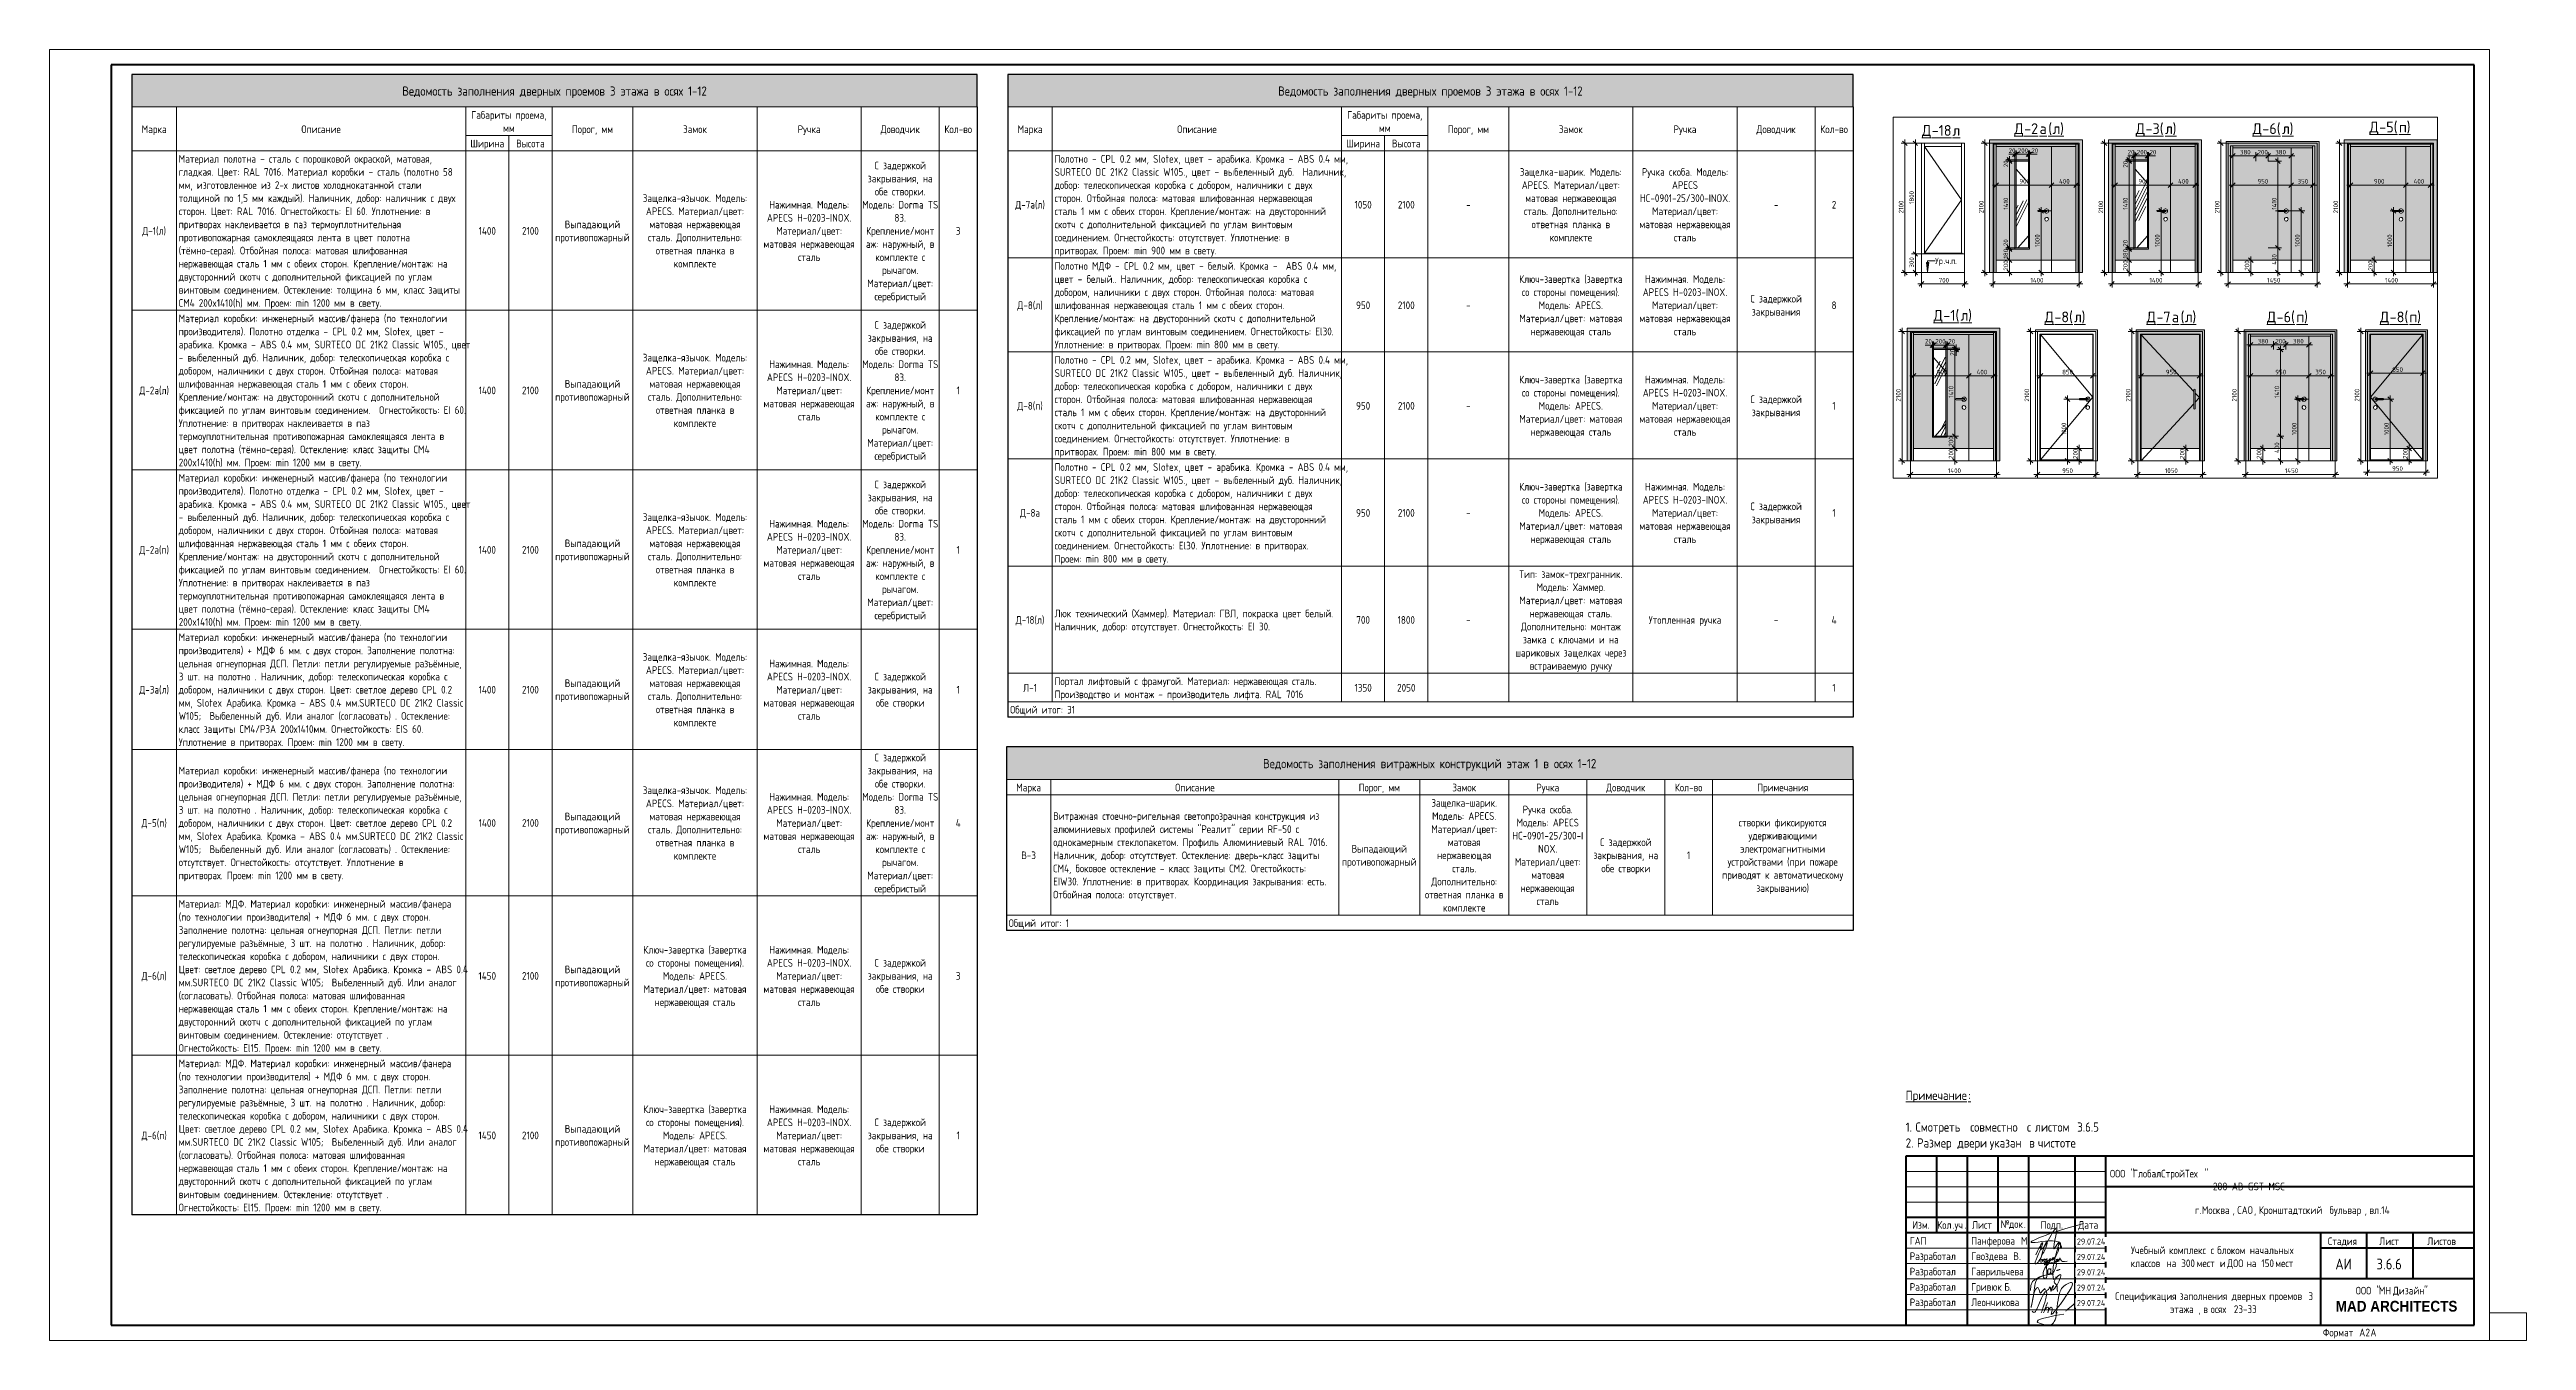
# Paper-space layout 'Layout1' of a CAD drawing. Header units: millimetres. Extents: x -794 to 12, y 0 to 420.
# The model-space entities are those that its viewports show. They can reach past a viewport. Long polylines and large blocks are cut down to what shows.
import ezdxf

# ---------------------------------------------------------------- set-up
doc = ezdxf.new("R2010")
doc.units = ezdxf.units.MM
for name, pattern in [('200_ШТРИХ__ш1_п0_6_', [80, 50, -30]), ('ADSK_Штрих_ш2 п1', [150, 100, -50]), ('Скрыто', [7.14375, 4.7625, -2.38125]), ('Штрих', [317.5, 158.75, -158.75])]:
    doc.linetypes.add(name, pattern=pattern)
for name, color, linetype, lineweight in [('A-ANNO-DIMS', 7, 'Continuous', 9), ('A-ANNO-DIMS-50', 7, 'Continuous', 9), ('A-ANNO-NOTE', 7, 'Continuous', 9), ('A-DETL', 7, 'Continuous', 9), ('A-DETL-1', 7, 'ADSK_Штрих_ш2 п1', 9), ('A-DOOR', 7, 'Continuous', 9), ('A-DOOR-1', 7, 'Штрих', 9), ('A-DOOR-2', 7, '200_ШТРИХ__ш1_п0_6_', 9), ('A-DOOR-FRAM', 7, 'Continuous', 9), ('G-ANNO-LEGN', 7, 'Continuous', 9), ('G-ANNO-SCHD', 7, 'Continuous', 9), ('G-ANNO-TEXT', 7, 'Continuous', 9), ('G-ANNO-TTLB', 7, 'Скрыто', 9)]:
    doc.layers.add(name, color=color, linetype=linetype, lineweight=lineweight)
doc.layers.add('G-ANNO-NPLT', color=7, linetype='Continuous', plot=False)
doc.layers.add('G-ANNO-TEXT-1', color=7, linetype='Continuous', lineweight=9, true_color=0x3c3c3c)
doc.styles.add('Arial_B', font='', dxfattribs={"width": 0.9, "height": 3.5})
doc.styles.add('GOST Common', font='GOST_Common.ttf', dxfattribs={"height": 175})
doc.styles.add('GOST Common_1', font='GOST_Common.ttf', dxfattribs={"width": 0.9, "height": 100})
doc.styles.add('GOST Common_2', font='GOST_Common.ttf', dxfattribs={"width": 0.9, "height": 2.5})
doc.styles.add('GOST Common_3', font='GOST_Common.ttf', dxfattribs={"width": 0.9, "height": 3.5})
doc.styles.add('GOST Common_4', font='GOST_Common.ttf', dxfattribs={"width": 0.9, "height": 2})
doc.styles.add('GOST Common_5', font='GOST_Common.ttf', dxfattribs={"width": 0.9, "height": 3})
doc.styles.add('GOST Common_B', font='', dxfattribs={"width": 0.9, "height": 3})
doc.styles.add('ISOCPEUR', font='isocpeur.ttf', dxfattribs={"width": 0.9, "height": 75})
doc.styles.get('Arial_B').set_extended_font_data('Arial', bold=True)
doc.styles.get('GOST Common_B').set_extended_font_data('GOST Common', bold=True)
doc.dimstyles.new('ISO-1_5', dxfattribs={"dimscale": 304.8, "dimtxt": 74.698588, "dimasz": 0.246063, "dimexe": 0.19685, "dimexo": 0, "dimgap": 0, "dimtad": 1, "dimdec": 0, "dimrnd": 10, "dimzin": 0, "dimdsep": 46, "dimtxsty": 'ISOCPEUR', "dimblk1": 'OBLIQUE', "dimblk2": 'OBLIQUE', "dimsah": 1, "dimcen": 0.09, "dimdle": 0.19685, "dimazin": 0, "dimtfac": 1, "dimtdec": 4, "dimtix": 1, "dimtmove": 0, "dimatfit": 3, "dimfxl": 1, "dimtvp": 1, "dimtolj": 1, "dimtzin": 0, "dimarcsym": 2})
doc.dimstyles.new('ISO-1_5_1', dxfattribs={"dimscale": 304.8, "dimtxt": 74.698588, "dimasz": 0.246063, "dimexe": 0.19685, "dimexo": 0, "dimgap": 0, "dimtad": 1, "dimdec": 0, "dimrnd": 10, "dimzin": 0, "dimdsep": 46, "dimtxsty": 'ISOCPEUR', "dimblk1": 'OBLIQUE', "dimblk2": 'OBLIQUE', "dimsah": 1, "dimcen": 0.09, "dimdle": 0.19685, "dimazin": 0, "dimtfac": 1, "dimtdec": 4, "dimtix": 1, "dimtmove": 1, "dimatfit": 3, "dimfxl": 1, "dimtvp": 1, "dimtolj": 1, "dimtzin": 0, "dimarcsym": 2})
pattern_1 = [(63.435, (127, 63.5), (-511.167, 1533.495), [635, -381, 635, -381, -807.806]), (63.435, (127, 63.5), (-511.167, 1533.495), [-2032, 254, -553.81]), (63.435, (95.2, 95.2), (-511.167, 1533.495), [508, -635, 381, -381, -934.806]), (63.435, (95.2, 95.2), (-511.167, 1533.495), [-1905, 444.5, -490.31]), (63.435, (95.2, 190.5), (-511.167, 1533.495), [381, -762, 254, -381, -1061.806]), (63.435, (95.2, 190.5), (-511.167, 1533.495), [-1778, 571.5, -490.31]), (63.435, (190.5, 95.2), (-511.167, 1533.495), [381, -762, 317.5, -12809.3]), (63.435, (285.8, 190.5), (-511.167, 1533.495), [190.5, -952.5, 127, -12999.8]), (63.435, (127, 349.2), (-511.167, 1533.495), [127, -952.5, 127, -508, -1125.306]), (63.435, (127, 349.2), (-511.167, 1533.495), [-1714.5, 317.5, -807.81]), (63.435, (698.5, 254), (-511.167, 1533.495), [635, -952.5, 762, -503.006]), (63.435, (698.5, 158.8), (-511.167, 1533.495), [889, -635, 952.5, -376.006]), (63.435, (762, 190.5), (-511.167, 1533.495), [1016, -508, 762, -553.806]), (63.435, (857.2, 285.8), (-511.167, 1533.495), [635, -889, 508, -807.806]), (63.435, (762, 476.2), (-511.167, 1533.495), [317.5, -1270, 381, -871.306]), (63.435, (952.5, 381), (-511.167, 1533.495), [254, -1270, 254, -1061.806])]

psp = doc.layouts.get("Layout1")

# ---------------------------------------------------------------- texts
at = {"layer": 'G-ANNO-SCHD', "line_spacing_factor": 1.022761}
for s, insert, char_height, width, attachment_point, style in [('Ведомость заполнения дверных проемов 3 этажа в осях 1-12', (-629.67, 407.99), 3, 118.9996, 2, 'GOST Common_5'), ('Ведомость заполнения дверных проемов 3 этажа в осях 1-12', (-344.66, 407.99), 3, 118.9996, 2, 'GOST Common_5'), ('Марка', (-759.95, 395.33), 2.5, 10.4391, 2, 'GOST Common_2'), ('Описание', (-705.63, 395.33), 2.5, 15.2664, 2, 'GOST Common_2'), ('Габариты проема,\\Pмм', (-644.51, 399.96), 2.5, 29.9596, 2, 'GOST Common_2'), ('Порог, мм', (-617.33, 395.33), 2.5, 15.7793, 2, 'GOST Common_2'), ('Замок', (-583.97, 395.33), 2.5, 10.0469, 2, 'GOST Common_2'), ('Ручка', (-546.82, 395.33), 2.5, 9.896, 2, 'GOST Common_2'), ('Доводчик', (-517.19, 395.33), 2.5, 15.5078, 2, 'GOST Common_2'), ('Кол-во', (-498.32, 395.33), 2.5, 11.4951, 2, 'GOST Common_2'), ('Марка', (-474.93, 395.33), 2.5, 10.4391, 2, 'GOST Common_2'), ('Описание', (-420.62, 395.33), 2.5, 15.2664, 2, 'GOST Common_2'), ('Габариты проема,\\Pмм', (-359.5, 399.96), 2.5, 29.9596, 2, 'GOST Common_2'), ('Порог, мм', (-332.31, 395.33), 2.5, 15.7793, 2, 'GOST Common_2'), ('Замок', (-298.96, 395.33), 2.5, 10.0469, 2, 'GOST Common_2'), ('Ручка', (-261.81, 395.33), 2.5, 9.896, 2, 'GOST Common_2'), ('Доводчик', (-232.17, 395.33), 2.5, 15.5078, 2, 'GOST Common_2'), ('Кол-во', (-213.31, 395.33), 2.5, 11.4951, 2, 'GOST Common_2'), ('Ширина', (-651.56, 390.69), 2.5, 12.3097, 2, 'GOST Common_2'), ('Высота', (-637.52, 390.69), 2.5, 12.3398, 2, 'GOST Common_2'), ('Ширина', (-366.55, 390.69), 2.5, 12.3097, 2, 'GOST Common_2'), ('Высота', (-352.51, 390.69), 2.5, 12.3398, 2, 'GOST Common_2'), ('Материал полотна - сталь с порошковой окраской, матовая,\\Pгладкая. Цвет: RAL 7016. Материал коробки – сталь (полотно 58\\Pмм, изготовленное из 2-х листов холоднокатанной стали\\Pтолщиной по 1,5 мм каждый). Наличник, добор: наличник с двух\\Pсторон. Цвет: RAL 7016. Огнестойкость: EI 60. Уплотнение: в\\Pпритворах наклеивается в паз термоуплотнительная\\Pпротивопожарная самоклеящаяся лента в цвет полотна\\P(тёмно-серая). Отбойная полоса: матовая шлифованная\\Pнержавеющая сталь 1 мм с обеих сторон. Крепление/монтаж: на\\Pдвусторонний скотч с дополнительной фиксацией по углам\\Pвинтовым соединением. Остекление: толщина 6 мм, класс защиты\\PСМ4 200x1410(h) мм. Проем: min 1200 мм в свету.', (-751.96, 385.68), 2.5, 108.0716, 1, 'GOST Common_2'), ('С задержкой\\Pзакрывания, на\\Pобе створки.\\PМодель: Dorma TS\\P83.\\PКрепление/монт\\Pаж: наружный, в\\Pкомплекте с\\Pрычагом.\\PМатериал/цвет:\\Pсеребристый', (-517.19, 383.55), 2.5, 28.6622, 2, 'GOST Common_2'), ('Полотно - CPL 0.2 мм, Slotex, цвет - арабика. Кромка - ABS 0.4 мм,\\PSURTECO DC 21K2 Classic W105., цвет - выбеленный дуб.  Наличник,\\Pдобор: телескопическая коробка с добором, наличники с двух\\Pсторон. Отбойная полоса: матовая шлифованная нержавеющая\\Pсталь 1 мм с обеих сторон. Крепление/монтаж: на двусторонний\\Pскотч с дополнительной фиксацией по углам винтовым\\Pсоединением. Огнестойкость: отсутствует. Уплотнение: в\\Pпритворах. Проем: min 900 мм в свету.', (-466.94, 385.68), 2.5, 110.5456, 1, 'GOST Common_2'), ('Защелка-шарик. Модель:\\PAPECS. Материал/цвет:\\Pматовая нержавеющая\\Pсталь. Дополнительно:\\Pответная планка в\\Pкомплекте', (-298.96, 381.42), 2.5, 40.9719, 2, 'GOST Common_2'), ('Ручка скоба. Модель:\\PAPECS\\PHC-0901-25/300-INOX.\\PМатериал/цвет:\\Pматовая нержавеющая\\Pсталь', (-261.81, 381.42), 2.5, 38.2867, 2, 'GOST Common_2'), ('Защелка-язычок. Модель:\\PAPECS. Материал/цвет:\\Pматовая нержавеющая\\Pсталь. Дополнительно:\\Pответная планка в\\Pкомплекте', (-583.97, 372.9), 2.5, 42.1787, 2, 'GOST Common_2'), ('Нажимная. Модель:\\PAPECS H-0203-INOX.\\PМатериал/цвет:\\Pматовая нержавеющая\\Pсталь', (-546.82, 370.77), 2.5, 38.2867, 2, 'GOST Common_2'), ('Д-7а(л)', (-474.93, 370.77), 2.5, 12.3398, 2, 'GOST Common_2'), ('1050', (-366.55, 370.77), 2.5, 6.9694, 2, 'GOST Common_2'), ('2100', (-352.51, 370.77), 2.5, 6.9694, 2, 'GOST Common_2'), ('\\fGOST Common|b0|i0|c204|p34|;\\W.9;2', (-213.31, 370.77), 2.5, 1.8706, 2, 'GOST Common_2'), ('Выпадающий\\Pпротивопожарный', (-617.33, 364.37), 2.5, 29.688, 2, 'GOST Common_2'), ('\\fGOST Common|b0|i0|c204|p34|;\\W.9;-', (-332.31, 370.77), 2.5, 1.8706, 2, 'GOST Common_2'), ('\\fGOST Common|b0|i0|c204|p34|;\\W.9;-', (-232.17, 370.77), 2.5, 1.8706, 2, 'GOST Common_2'), ('Д-1(л)', (-759.95, 362.24), 2.5, 9.6848, 2, 'GOST Common_2'), ('1400', (-651.56, 362.24), 2.5, 7.241, 2, 'GOST Common_2'), ('2100', (-637.52, 362.24), 2.5, 6.9694, 2, 'GOST Common_2'), ('\\fGOST Common|b0|i0|c204|p34|;\\W.9;3', (-498.32, 362.24), 2.5, 1.8706, 2, 'GOST Common_2'), ('Полотно МДФ - CPL 0.2 мм, цвет - белый. Кромка -  ABS 0.4 мм,\\Pцвет – белый.. Наличник, добор: телескопическая коробка с\\Pдобором, наличники с двух сторон. Отбойная полоса: матовая\\Pшлифованная нержавеющая сталь 1 мм с обеих сторон.\\PКрепление/монтаж: на двусторонний скотч с дополнительной\\Pфиксацией по углам винтовым соединением. Огнестойкость: El30.\\PУплотнение: в притворах. Проем: min 800 мм в свету.', (-466.94, 350.84), 2.5, 107.9208, 1, 'GOST Common_2'), ('Ключ-завертка (завертка\\Pсо стороны помещения).\\PМодель: APECS.\\PМатериал/цвет: матовая\\Pнержавеющая сталь', (-298.96, 346.58), 2.5, 43.9286, 2, 'GOST Common_2'), ('Нажимная. Модель:\\PAPECS H-0203-INOX.\\PМатериал/цвет:\\Pматовая нержавеющая\\Pсталь', (-261.81, 346.58), 2.5, 38.2867, 2, 'GOST Common_2'), ('С задержкой\\Pзакрывания', (-232.17, 340.18), 2.5, 20.3351, 2, 'GOST Common_2'), ('Материал коробки: инженерный массив/фанера (по технологии\\Pпроизводителя). Полотно отделка - CPL 0.2 мм, Slotex, цвет -\\Pарабика. Кромка - ABS 0.4 мм, SURTECO DC 21K2 Classic W105., цвет\\P- выбеленный дуб. Наличник, добор: телескопическая коробка с\\Pдобором, наличники с двух сторон. Отбойная полоса: матовая\\Pшлифованная нержавеющая сталь 1 мм с обеих сторон.\\PКрепление/монтаж: на двусторонний скотч с дополнительной\\Pфиксацией по углам винтовым соединением.  Огнестойкость: EI 60.\\PУплотнение: в притворах наклеивается в паз\\Pтермоуплотнительная противопожарная самоклеящаяся лента в\\Pцвет полотна (тёмно-серая). Остекление: класс защиты СМ4\\P200x1410(h) мм. Проем: min 1200 мм в свету.', (-751.96, 333.79), 2.5, 110.4853, 1, 'GOST Common_2'), ('С задержкой\\Pзакрывания, на\\Pобе створки.\\PМодель: Dorma TS\\P83.\\PКрепление/монт\\Pаж: наружный, в\\Pкомплекте с\\Pрычагом.\\PМатериал/цвет:\\Pсеребристый', (-517.19, 331.66), 2.5, 28.6622, 2, 'GOST Common_2'), ('Д-8(л)', (-474.93, 338.05), 2.5, 10.1977, 2, 'GOST Common_2'), ('950', (-366.55, 338.05), 2.5, 5.6118, 2, 'GOST Common_2'), ('2100', (-352.51, 338.05), 2.5, 6.9694, 2, 'GOST Common_2'), ('\\fGOST Common|b0|i0|c204|p34|;\\W.9;-', (-332.31, 338.05), 2.5, 1.8706, 2, 'GOST Common_2'), ('\\fGOST Common|b0|i0|c204|p34|;\\W.9;8', (-213.31, 338.05), 2.5, 1.8706, 2, 'GOST Common_2'), ('Защелка-язычок. Модель:\\PAPECS. Материал/цвет:\\Pматовая нержавеющая\\Pсталь. Дополнительно:\\Pответная планка в\\Pкомплекте', (-583.97, 321.01), 2.5, 42.1787, 2, 'GOST Common_2'), ('Нажимная. Модель:\\PAPECS H-0203-INOX.\\PМатериал/цвет:\\Pматовая нержавеющая\\Pсталь', (-546.82, 318.88), 2.5, 38.2867, 2, 'GOST Common_2'), ('Полотно - CPL 0.2 мм, Slotex, цвет - арабика. Кромка - ABS 0.4 мм,\\PSURTECO DC 21K2 Classic W105., цвет - выбеленный дуб. Наличник,\\Pдобор: телескопическая коробка с добором, наличники с двух\\Pсторон. Отбойная полоса: матовая шлифованная нержавеющая\\Pсталь 1 мм с обеих сторон. Крепление/монтаж: на двусторонний\\Pскотч с дополнительной фиксацией по углам винтовым\\Pсоединением. Огнестойкость: отсутствует. Уплотнение: в\\Pпритворах. Проем: min 800 мм в свету.', (-466.94, 320.26), 2.5, 110.5456, 1, 'GOST Common_2'), ('Д-2а(л)', (-759.95, 310.35), 2.5, 12.3398, 2, 'GOST Common_2'), ('1400', (-651.56, 310.35), 2.5, 7.241, 2, 'GOST Common_2'), ('2100', (-637.52, 310.35), 2.5, 6.9694, 2, 'GOST Common_2'), ('Выпадающий\\Pпротивопожарный', (-617.33, 312.48), 2.5, 29.688, 2, 'GOST Common_2'), ('\\fGOST Common|b0|i0|c204|p34|;\\W.9;1', (-498.32, 310.35), 2.5, 1.3577, 2, 'GOST Common_2'), ('Ключ-завертка (завертка\\Pсо стороны помещения).\\PМодель: APECS.\\PМатериал/цвет: матовая\\Pнержавеющая сталь', (-298.96, 313.87), 2.5, 43.9286, 2, 'GOST Common_2'), ('Нажимная. Модель:\\PAPECS H-0203-INOX.\\PМатериал/цвет:\\Pматовая нержавеющая\\Pсталь', (-261.81, 313.87), 2.5, 38.2867, 2, 'GOST Common_2'), ('С задержкой\\Pзакрывания', (-232.17, 307.47), 2.5, 20.3351, 2, 'GOST Common_2'), ('Д-8(п)', (-474.93, 305.34), 2.5, 10.1977, 2, 'GOST Common_2'), ('950', (-366.55, 305.34), 2.5, 5.6118, 2, 'GOST Common_2'), ('2100', (-352.51, 305.34), 2.5, 6.9694, 2, 'GOST Common_2'), ('\\fGOST Common|b0|i0|c204|p34|;\\W.9;-', (-332.31, 305.34), 2.5, 1.8706, 2, 'GOST Common_2'), ('\\fGOST Common|b0|i0|c204|p34|;\\W.9;1', (-213.31, 305.34), 2.5, 1.3577, 2, 'GOST Common_2'), ('Материал коробки: инженерный массив/фанера (по технологии\\Pпроизводителя). Полотно отделка - CPL 0.2 мм, Slotex, цвет -\\Pарабика. Кромка - ABS 0.4 мм, SURTECO DC 21K2 Classic W105., цвет\\P- выбеленный дуб. Наличник, добор: телескопическая коробка с\\Pдобором, наличники с двух сторон. Отбойная полоса: матовая\\Pшлифованная нержавеющая сталь 1 мм с обеих сторон.\\PКрепление/монтаж: на двусторонний скотч с дополнительной\\Pфиксацией по углам винтовым соединением.  Огнестойкость: EI 60.\\PУплотнение: в притворах наклеивается в паз\\Pтермоуплотнительная противопожарная самоклеящаяся лента в\\Pцвет полотна (тёмно-серая). Остекление: класс защиты СМ4\\P200x1410(h) мм. Проем: min 1200 мм в свету.', (-751.96, 281.9), 2.5, 110.4853, 1, 'GOST Common_2'), ('Полотно - CPL 0.2 мм, Slotex, цвет - арабика. Кромка - ABS 0.4 мм,\\PSURTECO DC 21K2 Classic W105., цвет - выбеленный дуб. Наличник,\\Pдобор: телескопическая коробка с добором, наличники с двух\\Pсторон. Отбойная полоса: матовая шлифованная нержавеющая\\Pсталь 1 мм с обеих сторон. Крепление/монтаж: на двусторонний\\Pскотч с дополнительной фиксацией по углам винтовым\\Pсоединением. Огнестойкость: El30. Уплотнение: в притворах.\\PПроем: min 800 мм в свету.', (-466.94, 285.42), 2.5, 110.5456, 1, 'GOST Common_2'), ('С задержкой\\Pзакрывания, на\\Pобе створки.\\PМодель: Dorma TS\\P83.\\PКрепление/монт\\Pаж: наружный, в\\Pкомплекте с\\Pрычагом.\\PМатериал/цвет:\\Pсеребристый', (-517.19, 279.77), 2.5, 28.6622, 2, 'GOST Common_2'), ('Ключ-завертка (завертка\\Pсо стороны помещения).\\PМодель: APECS.\\PМатериал/цвет: матовая\\Pнержавеющая сталь', (-298.96, 279.02), 2.5, 43.9286, 2, 'GOST Common_2'), ('Нажимная. Модель:\\PAPECS H-0203-INOX.\\PМатериал/цвет:\\Pматовая нержавеющая\\Pсталь', (-261.81, 279.02), 2.5, 38.2867, 2, 'GOST Common_2'), ('Защелка-язычок. Модель:\\PAPECS. Материал/цвет:\\Pматовая нержавеющая\\Pсталь. Дополнительно:\\Pответная планка в\\Pкомплекте', (-583.97, 269.12), 2.5, 42.1787, 2, 'GOST Common_2'), ('Нажимная. Модель:\\PAPECS H-0203-INOX.\\PМатериал/цвет:\\Pматовая нержавеющая\\Pсталь', (-546.82, 266.99), 2.5, 38.2867, 2, 'GOST Common_2'), ('Д-8а', (-474.93, 270.5), 2.5, 8.297, 2, 'GOST Common_2'), ('950', (-366.55, 270.5), 2.5, 5.6118, 2, 'GOST Common_2'), ('2100', (-352.51, 270.5), 2.5, 6.9694, 2, 'GOST Common_2'), ('\\fGOST Common|b0|i0|c204|p34|;\\W.9;-', (-332.31, 270.5), 2.5, 1.8706, 2, 'GOST Common_2'), ('С задержкой\\Pзакрывания', (-232.17, 272.63), 2.5, 20.3351, 2, 'GOST Common_2'), ('\\fGOST Common|b0|i0|c204|p34|;\\W.9;1', (-213.31, 270.5), 2.5, 1.3577, 2, 'GOST Common_2'), ('Д-2а(п)', (-759.95, 258.47), 2.5, 12.3398, 2, 'GOST Common_2'), ('1400', (-651.56, 258.47), 2.5, 7.241, 2, 'GOST Common_2'), ('2100', (-637.52, 258.47), 2.5, 6.9694, 2, 'GOST Common_2'), ('Выпадающий\\Pпротивопожарный', (-617.33, 260.6), 2.5, 29.688, 2, 'GOST Common_2'), ('\\fGOST Common|b0|i0|c204|p34|;\\W.9;1', (-498.32, 258.47), 2.5, 1.3577, 2, 'GOST Common_2'), ('Тип: замок-трехгранник.\\PМодель: Хаммер.\\PМатериал/цвет: матовая\\Pнержавеющая сталь.\\PДополнительно: монтаж\\Pзамка с ключами и на\\Pшариковых защелках через\\Pвстраиваемую ручку', (-298.96, 250.57), 2.5, 45.226, 2, 'GOST Common_2'), ('Д-18(л)', (-474.93, 235.66), 2.5, 11.5554, 2, 'GOST Common_2'), ('Люк технический (Хаммер). Материал: ГВЛ, покраска цвет белый.\\PНаличник, добор: отсутствует. Огнестойкость: EI 30.', (-466.94, 237.79), 2.5, 107.8001, 1, 'GOST Common_2'), ('700', (-366.55, 235.66), 2.5, 5.6118, 2, 'GOST Common_2'), ('1800', (-352.51, 235.66), 2.5, 6.9694, 2, 'GOST Common_2'), ('\\fGOST Common|b0|i0|c204|p34|;\\W.9;-', (-332.31, 235.66), 2.5, 1.8706, 2, 'GOST Common_2'), ('Утопленная ручка', (-261.81, 235.66), 2.5, 30.3518, 2, 'GOST Common_2'), ('\\fGOST Common|b0|i0|c204|p34|;\\W.9;-', (-232.17, 235.66), 2.5, 1.8706, 2, 'GOST Common_2'), ('\\fGOST Common|b0|i0|c204|p34|;\\W.9;4', (-213.31, 235.66), 2.5, 2.1421, 2, 'GOST Common_2'), ('Материал коробки: инженерный массив/фанера (по технологии\\Pпроизводителя) + МДФ 6 мм. с двух сторон. Заполнение полотна:\\Pцельная огнеупорная ДСП. Петли: петли регулируемые разъёмные,\\P3 шт. на полотно . Наличник, добор: телескопическая коробка с\\Pдобором, наличники с двух сторон. Цвет: светлое дерево CPL 0.2\\Pмм, Slotex Арабика. Кромка – ABS 0.4 мм.SURTECO DC 21K2 Classic\\PW105;  Выбеленный дуб. Или аналог (согласовать) . Остекление:\\Pкласс защиты СМ4/Р3А 200х1410мм. Огнестойкость: EIS 60.\\PУплотнение в притворах. Проем: min 1200 мм в свету.', (-751.96, 230.02), 2.5, 110.0931, 1, 'GOST Common_2'), ('Защелка-язычок. Модель:\\PAPECS. Материал/цвет:\\Pматовая нержавеющая\\Pсталь. Дополнительно:\\Pответная планка в\\Pкомплекте', (-583.97, 223.62), 2.5, 42.1787, 2, 'GOST Common_2'), ('Нажимная. Модель:\\PAPECS H-0203-INOX.\\PМатериал/цвет:\\Pматовая нержавеющая\\Pсталь', (-546.82, 221.49), 2.5, 38.2867, 2, 'GOST Common_2'), ('Д-3а(л)', (-759.95, 212.97), 2.5, 12.3398, 2, 'GOST Common_2'), ('1400', (-651.56, 212.97), 2.5, 7.241, 2, 'GOST Common_2'), ('2100', (-637.52, 212.97), 2.5, 6.9694, 2, 'GOST Common_2'), ('Выпадающий\\Pпротивопожарный', (-617.33, 215.1), 2.5, 29.688, 2, 'GOST Common_2'), ('С задержкой\\Pзакрывания, на\\Pобе створки', (-517.19, 217.23), 2.5, 25.2831, 2, 'GOST Common_2'), ('\\fGOST Common|b0|i0|c204|p34|;\\W.9;1', (-498.32, 212.97), 2.5, 1.3577, 2, 'GOST Common_2'), ('Л-1', (-474.93, 213.6), 2.5, 5.3704, 2, 'GOST Common_2'), ('Портал лифтовый с фрамугой. Материал: нержавеющая сталь.\\PПроизводство и монтаж - производитель лифта. RAL 7016', (-466.94, 215.73), 2.5, 103.7874, 1, 'GOST Common_2'), ('1350', (-366.55, 213.6), 2.5, 6.9694, 2, 'GOST Common_2'), ('2050', (-352.51, 213.6), 2.5, 7.4823, 2, 'GOST Common_2'), ('\\fGOST Common|b0|i0|c204|p34|;\\W.9;1', (-213.31, 213.6), 2.5, 1.3577, 2, 'GOST Common_2'), ('Общий итог: 31', (-481.43, 206.46), 2.5, 24.378, 1, 'GOST Common_2'), ('Материал коробки: инженерный массив/фанера (по технологии\\Pпроизводителя) + МДФ 6 мм. с двух сторон. Заполнение полотна:\\Pцельная огнеупорная ДСП. Петли: петли регулируемые разъёмные,\\P3 шт. на полотно . Наличник, добор: телескопическая коробка с\\Pдобором, наличники с двух сторон. Цвет: светлое дерево CPL 0.2\\Pмм, Slotex Арабика. Кромка – ABS 0.4 мм.SURTECO DC 21K2 Classic\\PW105;  Выбеленный дуб. Или аналог (согласовать) . Остекление:\\Pотсутствует. Огнестойкость: отсутствует. Уплотнение в\\Pпритворах. Проем: min 1200 мм в свету.', (-751.96, 186.65), 2.5, 110.0931, 1, 'GOST Common_2'), ('С задержкой\\Pзакрывания, на\\Pобе створки.\\PМодель: Dorma TS\\P83.\\PКрепление/монт\\Pаж: наружный, в\\Pкомплекте с\\Pрычагом.\\PМатериал/цвет:\\Pсеребристый', (-517.19, 190.91), 2.5, 28.6622, 2, 'GOST Common_2'), ('Ведомость заполнения витражных конструкций этаж 1 в осях 1-12', (-344.89, 189.17), 3, 131.2725, 2, 'GOST Common_5'), ('Защелка-язычок. Модель:\\PAPECS. Материал/цвет:\\Pматовая нержавеющая\\Pсталь. Дополнительно:\\Pответная планка в\\Pкомплекте', (-583.97, 180.26), 2.5, 42.1787, 2, 'GOST Common_2'), ('Нажимная. Модель:\\PAPECS H-0203-INOX.\\PМатериал/цвет:\\Pматовая нержавеющая\\Pсталь', (-546.82, 178.13), 2.5, 38.2867, 2, 'GOST Common_2'), ('Марка', (-475.4, 181.15), 2.5, 10.4391, 2, 'GOST Common_2'), ('Описание', (-421.29, 181.15), 2.5, 15.2664, 2, 'GOST Common_2'), ('Порог, мм', (-361.28, 181.15), 2.5, 15.7793, 2, 'GOST Common_2'), ('Замок', (-333.66, 181.15), 2.5, 10.0469, 2, 'GOST Common_2'), ('Ручка', (-306.48, 181.15), 2.5, 9.896, 2, 'GOST Common_2'), ('Доводчик', (-281.08, 181.15), 2.5, 15.5078, 2, 'GOST Common_2'), ('Кол-во', (-260.65, 181.15), 2.5, 11.4951, 2, 'GOST Common_2'), ('Примечания', (-230.03, 181.15), 2.5, 19.5205, 2, 'GOST Common_2'), ('Д-5(п)', (-759.95, 169.61), 2.5, 10.1977, 2, 'GOST Common_2'), ('1400', (-651.56, 169.61), 2.5, 7.241, 2, 'GOST Common_2'), ('2100', (-637.52, 169.61), 2.5, 6.9694, 2, 'GOST Common_2'), ('Выпадающий\\Pпротивопожарный', (-617.33, 171.74), 2.5, 29.688, 2, 'GOST Common_2'), ('\\fGOST Common|b0|i0|c204|p34|;\\W.9;4', (-498.32, 169.61), 2.5, 2.1421, 2, 'GOST Common_2'), ('Витражная стоечно-ригельная светопрозрачная конструкция из\\Pалюминиевых профилей системы "Реалит" серии RF-50 с\\Pоднокамерным стеклопакетом. Профиль Алюминиевый RAL 7016.\\PНаличник, добор: отсутствует. Остекление: дверь-класс защиты\\PСМ4, боковое остекление - класс защиты СМ2. Огестойкость:\\PЕIW30. Уплотнение: в притворах. Координация закрывания: есть.\\PОтбойная полоса: отсутствует.', (-467.41, 171.87), 2.5, 108.4035, 1, 'GOST Common_2'), ('Защелка-шарик.\\PМодель: APECS.\\PМатериал/цвет:\\Pматовая\\Pнержавеющая\\Pсталь.\\PДополнительно:\\Pответная планка в\\Pкомплекте', (-333.66, 176.14), 2.5, 31.8301, 2, 'GOST Common_2'), ('Ручка скоба.\\PМодель: APECS\\PHC-0901-25/300-I\\PNOX.\\PМатериал/цвет:\\Pматовая\\Pнержавеющая\\Pсталь', (-306.48, 174), 2.5, 28.632, 2, 'GOST Common_2'), ('створки фиксируются\\Pудерживающими\\Pэлектромагнитными\\Pустройствами (при пожаре\\Pприводят к автоматическому\\Pзакрыванию)', (-230.03, 169.74), 2.5, 49.2387, 2, 'GOST Common_2'), ('Выпадающий\\Pпротивопожарный', (-361.28, 161.22), 2.5, 29.688, 2, 'GOST Common_2'), ('С задержкой\\Pзакрывания, на\\Pобе створки', (-281.08, 163.35), 2.5, 25.2831, 2, 'GOST Common_2'), ('В-3', (-475.4, 159.09), 2.5, 5.8833, 2, 'GOST Common_2'), ('\\fGOST Common|b0|i0|c204|p34|;\\W.9;1', (-260.65, 159.09), 2.5, 1.3577, 2, 'GOST Common_2'), ('Материал: МДФ. Материал коробки: инженерный массив/фанера\\P(по технологии производителя) + МДФ 6 мм. с двух сторон.\\PЗаполнение полотна: цельная огнеупорная ДСП. Петли: петли\\Pрегулируемые разъёмные, 3 шт. на полотно . Наличник, добор:\\Pтелескопическая коробка с добором, наличники с двух сторон.\\PЦвет: светлое дерево CPL 0.2 мм, Slotex Арабика. Кромка – ABS 0.4\\Pмм.SURTECO DC 21K2 Classic W105;  Выбеленный дуб. Или аналог\\P(согласовать). Отбойная полоса: матовая шлифованная\\Pнержавеющая сталь 1 мм с обеих сторон. Крепление/монтаж: на\\Pдвусторонний скотч с дополнительной фиксацией по углам\\Pвинтовым соединением. Остекление: отсутствует .\\PОгнестойкость: El15. Проем: min 1200 мм в свету.', (-751.96, 143.29), 2.5, 111.1189, 1, 'GOST Common_2'), ('Общий итог: 1', (-481.9, 137.03), 2.5, 22.5074, 1, 'GOST Common_2'), ('Выпадающий\\Pпротивопожарный', (-617.33, 121.98), 2.5, 29.688, 2, 'GOST Common_2'), ('Ключ-завертка (завертка\\Pсо стороны помещения).\\PМодель: APECS.\\PМатериал/цвет: матовая\\Pнержавеющая сталь', (-583.97, 128.37), 2.5, 43.9286, 2, 'GOST Common_2'), ('Нажимная. Модель:\\PAPECS H-0203-INOX.\\PМатериал/цвет:\\Pматовая нержавеющая\\Pсталь', (-546.82, 128.37), 2.5, 38.2867, 2, 'GOST Common_2'), ('С задержкой\\Pзакрывания, на\\Pобе створки', (-517.19, 124.11), 2.5, 25.2831, 2, 'GOST Common_2'), ('Д-6(л)', (-759.95, 119.85), 2.5, 10.1977, 2, 'GOST Common_2'), ('1450', (-651.56, 119.85), 2.5, 7.241, 2, 'GOST Common_2'), ('2100', (-637.52, 119.85), 2.5, 6.9694, 2, 'GOST Common_2'), ('\\fGOST Common|b0|i0|c204|p34|;\\W.9;3', (-498.32, 119.85), 2.5, 1.8706, 2, 'GOST Common_2'), ('Материал: МДФ. Материал коробки: инженерный массив/фанера\\P(по технологии производителя) + МДФ 6 мм. с двух сторон.\\PЗаполнение полотна: цельная огнеупорная ДСП. Петли: петли\\Pрегулируемые разъёмные, 3 шт. на полотно . Наличник, добор:\\Pтелескопическая коробка с добором, наличники с двух сторон.\\PЦвет: светлое дерево CPL 0.2 мм, Slotex Арабика. Кромка – ABS 0.4\\Pмм.SURTECO DC 21K2 Classic W105;  Выбеленный дуб. Или аналог\\P(согласовать). Отбойная полоса: матовая шлифованная\\Pнержавеющая сталь 1 мм с обеих сторон. Крепление/монтаж: на\\Pдвусторонний скотч с дополнительной фиксацией по углам\\Pвинтовым соединением. Остекление: отсутствует .\\PОгнестойкость: El15. Проем: min 1200 мм в свету.', (-751.96, 91.4), 2.5, 111.1189, 1, 'GOST Common_2'), ('Ключ-завертка (завертка\\Pсо стороны помещения).\\PМодель: APECS.\\PМатериал/цвет: матовая\\Pнержавеющая сталь', (-583.97, 76.48), 2.5, 43.9286, 2, 'GOST Common_2'), ('Нажимная. Модель:\\PAPECS H-0203-INOX.\\PМатериал/цвет:\\Pматовая нержавеющая\\Pсталь', (-546.82, 76.48), 2.5, 38.2867, 2, 'GOST Common_2'), ('Д-6(п)', (-759.95, 67.96), 2.5, 10.1977, 2, 'GOST Common_2'), ('1450', (-651.56, 67.96), 2.5, 7.241, 2, 'GOST Common_2'), ('2100', (-637.52, 67.96), 2.5, 6.9694, 2, 'GOST Common_2'), ('Выпадающий\\Pпротивопожарный', (-617.33, 70.09), 2.5, 29.688, 2, 'GOST Common_2'), ('С задержкой\\Pзакрывания, на\\Pобе створки', (-517.19, 72.22), 2.5, 25.2831, 2, 'GOST Common_2'), ('\\fGOST Common|b0|i0|c204|p34|;\\W.9;1', (-498.32, 67.96), 2.5, 1.3577, 2, 'GOST Common_2')]:
    psp.add_mtext(s, dxfattribs=dict(at, insert=insert, char_height=char_height, width=width, attachment_point=attachment_point, style=style))
at = {"layer": 'G-ANNO-TEXT', "char_height": 3, "attachment_point": 1}
for s, insert, width, style in [('\\LПримечание', (-190, 81.24), 24.6759, 'GOST Common_B'), ('\\L\\fGOST Common|b1|i0|c204|p34|;\\W.9;\\L:', (-169.64, 81.24), 1.0823, 'GOST Common_B'), ('1. ', (-190, 70.92), 3.8962, 'GOST Common_5'), ('2. ', (-190, 65.76), 4.4734, 'GOST Common_5'), ('Смотреть', (-186.79, 70.92), 20.419, 'GOST Common_5'), ('Размер', (-186.31, 65.76), 14.7911, 'GOST Common_5'), ('\\fGOST Common|b0|i0|c204|p34|;\\W.9; ', (-174.11, 65.76), 1.1544, 'GOST Common_5'), ('двери', (-173.15, 65.76), 11.5443, 'GOST Common_5'), ('\\fGOST Common|b0|i0|c204|p34|;\\W.9; ', (-169.94, 70.92), 1.1544, 'GOST Common_5'), ('совместно', (-168.99, 70.92), 21.2127, 'GOST Common_5'), ('\\fGOST Common|b0|i0|c204|p34|;\\W.9; ', (-163.63, 65.76), 1.1544, 'GOST Common_5'), ('указан', (-162.68, 65.76), 14.4304, 'GOST Common_5'), ('\\fGOST Common|b0|i0|c204|p34|;\\W.9; ', (-151.48, 70.92), 1.1544, 'GOST Common_5'), ('\\fGOST Common|b0|i0|c204|p34|;\\W.9; ', (-150.77, 65.76), 1.1544, 'GOST Common_5'), ('\\fGOST Common|b0|i0|c204|p34|;\\W.9;с', (-150.53, 70.92), 1.9481, 'GOST Common_5'), ('\\fGOST Common|b0|i0|c204|p34|;\\W.9;в', (-149.82, 65.76), 2.3089, 'GOST Common_5'), ('\\fGOST Common|b0|i0|c204|p34|;\\W.9; ', (-148.92, 70.92), 1.1544, 'GOST Common_5'), ('листом', (-147.97, 70.92), 14.719, 'GOST Common_5'), ('\\fGOST Common|b0|i0|c204|p34|;\\W.9; ', (-147.91, 65.76), 1.1544, 'GOST Common_5'), ('чистоте', (-146.96, 65.76), 17.3886, 'GOST Common_5'), (' 3.6.5', (-135.83, 70.92), 10.1734, 'GOST Common_5')]:
    psp.add_mtext(s, dxfattribs=dict(at, insert=insert, width=width, style=style))
at = {"layer": 'G-ANNO-TTLB', "linetype": 'Continuous', "attachment_point": 1}
for s, insert, char_height, width, style in [('ООО', (-123.53, 55.52), 2.5, 6.4937, 'GOST Common_2'), (' "', (-118.17, 55.52), 2.5, 2.5975, 'GOST Common_2'), ('ГлобалСтройТех', (-116.03, 55.52), 2.5, 28.2114, 'GOST Common_2'), ('"                                                                               288-AB-GST-MSC', (-92.75, 55.52), 2.5, 105.1974, 'GOST Common_2'), ('\\fGOST Common|b0|i0|c204|p34|;\\W.9;г', (-95.9, 43.66), 2.5, 1.9481, 'GOST Common_2'), ('\\fGOST Common|b0|i0|c204|p34|;\\W.9;.', (-94.29, 43.66), 2.5, 0.7937, 'GOST Common_2'), ('Москва', (-93.64, 43.66), 2.5, 12.1215, 'GOST Common_2'), (', ', (-83.64, 43.66), 2.5, 1.8759, 'GOST Common_2'), ('САО', (-82.09, 43.66), 2.5, 6.5658, 'GOST Common_2'), (', ', (-76.67, 43.66), 2.5, 1.8759, 'GOST Common_2'), ('Кронштадтский', (-75.12, 43.66), 2.5, 26.9848, 'GOST Common_2'), ('\\fGOST Common|b0|i0|c204|p34|;\\W.9; ', (-52.86, 43.66), 2.5, 0.938, 'GOST Common_2'), ('бульвар', (-52.08, 43.66), 2.5, 13.8532, 'GOST Common_2'), (', ', (-40.65, 43.66), 2.5, 1.8759, 'GOST Common_2'), ('вл', (-39.11, 43.66), 2.5, 3.8962, 'GOST Common_2'), ('.14', (-35.89, 43.66), 2.5, 4.3291, 'GOST Common_2'), ('Учебный', (-116.7, 30.59), 2.5, 14.0696, 'GOST Common_2'), ('классов', (-116.82, 26.36), 2.5, 13.2759, 'GOST Common_2'), ('\\fGOST Common|b0|i0|c204|p34|;\\W.9; ', (-105.87, 26.36), 2.5, 0.938, 'GOST Common_2'), ('\\fGOST Common|b0|i0|c204|p34|;\\W.9; ', (-105.1, 30.59), 2.5, 0.938, 'GOST Common_2'), ('на', (-105.1, 26.36), 2.5, 4.1127, 'GOST Common_2'), ('комплекс', (-104.32, 30.59), 2.5, 15.5127, 'GOST Common_2'), (' 300 ', (-101.7, 26.36), 2.5, 7.7203, 'GOST Common_2'), ('мест', (-95.33, 26.36), 2.5, 8.2253, 'GOST Common_2'), ('\\fGOST Common|b0|i0|c204|p34|;\\W.9; ', (-91.52, 30.59), 2.5, 0.938, 'GOST Common_2'), ('\\fGOST Common|b0|i0|c204|p34|;\\W.9;с', (-90.75, 30.59), 2.5, 1.6595, 'GOST Common_2'), ('\\fGOST Common|b0|i0|c204|p34|;\\W.9; ', (-89.38, 30.59), 2.5, 0.938, 'GOST Common_2'), ('\\fGOST Common|b0|i0|c204|p34|;\\W.9; ', (-88.55, 26.36), 2.5, 0.938, 'GOST Common_2'), ('блоком', (-88.61, 30.59), 2.5, 11.9051, 'GOST Common_2'), ('\\fGOST Common|b0|i0|c204|p34|;\\W.9;и', (-87.77, 26.36), 2.5, 1.9481, 'GOST Common_2'), ('\\fGOST Common|b0|i0|c204|p34|;\\W.9; ', (-86.17, 26.36), 2.5, 0.938, 'GOST Common_2'), ('ДОО', (-85.39, 26.36), 2.5, 6.7823, 'GOST Common_2'), ('\\fGOST Common|b0|i0|c204|p34|;\\W.9; ', (-79.8, 26.36), 2.5, 0.938, 'GOST Common_2'), ('на', (-79.02, 26.36), 2.5, 4.1127, 'GOST Common_2'), ('\\fGOST Common|b0|i0|c204|p34|;\\W.9; ', (-78.78, 30.59), 2.5, 0.938, 'GOST Common_2'), ('начальных', (-78.01, 30.59), 2.5, 18.1823, 'GOST Common_2'), (' 150 ', (-75.63, 26.36), 2.5, 7.143, 'GOST Common_2'), ('мест', (-69.73, 26.36), 2.5, 8.2253, 'GOST Common_2'), ('АИ', (-50.19, 26.62), 3.5, 6.5658, 'GOST Common_3'), ('3.6.6', (-36.8, 26.62), 3.5, 10.462, 'GOST Common_3'), ('Спецификация', (-121.85, 15.66), 2.5, 24.5316, 'GOST Common_2'), ('этажа', (-103.94, 11.42), 2.5, 11.1835, 'GOST Common_2'), ('\\fGOST Common|b0|i0|c204|p34|;\\W.9; ', (-101.61, 15.66), 2.5, 0.938, 'GOST Common_2'), ('заполнения', (-100.84, 15.66), 2.5, 19.5532, 'GOST Common_2'), (', ', (-94.71, 11.42), 2.5, 1.8759, 'GOST Common_2'), ('\\fGOST Common|b0|i0|c204|p34|;\\W.9;в', (-93.16, 11.42), 2.5, 1.9481, 'GOST Common_2'), ('\\fGOST Common|b0|i0|c204|p34|;\\W.9; ', (-91.55, 11.42), 2.5, 0.938, 'GOST Common_2'), ('осях', (-90.78, 11.42), 2.5, 7.5038, 'GOST Common_2'), ('\\fGOST Common|b0|i0|c204|p34|;\\W.9; ', (-84.71, 15.66), 2.5, 0.938, 'GOST Common_2'), ('дверных', (-83.93, 15.66), 2.5, 13.8532, 'GOST Common_2'), (' 23-33', (-84.59, 11.42), 2.5, 10.6785, 'GOST Common_2'), ('\\fGOST Common|b0|i0|c204|p34|;\\W.9; ', (-72.5, 15.66), 2.5, 0.938, 'GOST Common_2'), ('проемов', (-71.73, 15.66), 2.5, 13.8532, 'GOST Common_2'), (' 3', (-60.3, 15.66), 2.5, 2.8861, 'GOST Common_2')]:
    psp.add_mtext(s, dxfattribs=dict(at, insert=insert, char_height=char_height, width=width, style=style))

msp = doc.modelspace()

# ---------------------------------------------------------------- texts
at = {"layer": 'G-ANNO-TEXT-1', "attachment_point": 1}
for s, insert, char_height, width, style in [('\\L-5(', (22073.6, 23627), 175, 388.818, 'GOST Common'), ('\\L\\fGOST Common|b0|i0|c204|p34|;\\L)', (22520.1, 23627), 175, 84.177, 'GOST Common'), ('\\L\\fGOST Common|b0|i0|c204|p34|;\\LД', (21914.9, 23627), 175, 192.405, 'GOST Common'), ('\\L\\fGOST Common|b0|i0|c204|p34|;\\L(', (16689.3, 23601.2), 175, 84.177, 'GOST Common'), ('\\L\\fGOST Common|b0|i0|c204|p34|;\\L)', (16881.1, 23601.2), 175, 84.177, 'GOST Common'), ('\\L-3(', (18271.9, 23601.2), 175, 384.81, 'GOST Common'), ('\\L\\fGOST Common|b0|i0|c204|p34|;\\L)', (18711.8, 23601.2), 175, 84.177, 'GOST Common'), ('\\L-6(', (20171.9, 23601.2), 175, 388.818, 'GOST Common'), ('\\L\\fGOST Common|b0|i0|c204|p34|;\\L)', (20615.1, 23601.2), 175, 84.177, 'GOST Common'), ('\\L\\fGOST Common|b0|i0|c204|p34|;\\LД', (16136.9, 23601.2), 175, 192.405, 'GOST Common'), ('\\L-2', (16295.7, 23601.2), 175, 304.641, 'GOST Common'), ('\\L\\fGOST Common|b0|i0|c204|p34|;\\LД', (18113.2, 23601.2), 175, 192.405, 'GOST Common'), ('\\L\\fGOST Common|b0|i0|c204|p34|;\\LД', (20013.2, 23601.2), 175, 192.405, 'GOST Common'), ('\\L\\fGOST Common|b0|i0|c204|p34|;\\LД', (14633.3, 23572), 175, 192.405, 'GOST Common'), ('\\L-18', (14792.1, 23572), 175, 408.861, 'GOST Common'), ('\\L\\fGOST Common|b0|i0|c204|p34|;\\Lп', (22394.4, 23627), 175, 152.321, 'GOST Common'), ('\\L\\fGOST Common|b0|i0|c204|p34|;\\Lа', (16547, 23601.2), 175, 172.363, 'GOST Common'), ('\\L\\fGOST Common|b0|i0|c204|p34|;\\Lл', (16758.7, 23601.2), 175, 148.312, 'GOST Common'), ('\\L\\fGOST Common|b0|i0|c204|p34|;\\Lл', (18589.4, 23601.2), 175, 148.312, 'GOST Common'), ('\\L\\fGOST Common|b0|i0|c204|p34|;\\Lл', (20492.7, 23601.2), 175, 148.312, 'GOST Common'), ('\\L\\fGOST Common|b0|i0|c204|p34|;\\Lл', (15129.4, 23572), 175, 148.312, 'GOST Common'), ('Ур', (14848.3, 21412.6), 100, 169.557, 'GOST Common_1'), ('\\fGOST Common|b0|i0|c204|p34|;\\W.9;ч', (15015, 21412.6), 100, 79.367, 'GOST Common_1'), ('\\fGOST Common|b0|i0|c204|p34|;\\W.9;п', (15107.3, 21412.6), 100, 79.367, 'GOST Common_1'), ('\\fGOST Common|b0|i0|c204|p34|;\\W.9;.', (14988.2, 21412.6), 100, 32.468, 'GOST Common_1'), ('\\fGOST Common|b0|i0|c204|p34|;\\W.9;.', (15080.5, 21412.6), 100, 32.468, 'GOST Common_1'), ('\\fGOST Common|b0|i0|c204|p34|;\\W.9;.', (15172.8, 21412.6), 100, 32.468, 'GOST Common_1'), ('\\L-1(', (14981.5, 20565.4), 175, 340.717, 'GOST Common'), ('\\L\\fGOST Common|b0|i0|c204|p34|;\\L)', (15385, 20565.4), 175, 84.177, 'GOST Common'), ('\\L\\fGOST Common|b0|i0|c204|p34|;\\LД', (14822.8, 20565.4), 175, 192.405, 'GOST Common'), ('\\L-8(', (16788.1, 20538.8), 175, 388.818, 'GOST Common'), ('\\L\\fGOST Common|b0|i0|c204|p34|;\\L)', (17231.3, 20538.8), 175, 84.177, 'GOST Common'), ('\\L\\fGOST Common|b0|i0|c204|p34|;\\L(', (18841.7, 20538.8), 175, 84.177, 'GOST Common'), ('\\L\\fGOST Common|b0|i0|c204|p34|;\\L)', (19033.5, 20538.8), 175, 84.177, 'GOST Common'), ('\\L-6(', (20404.6, 20538.8), 175, 388.818, 'GOST Common'), ('\\L\\fGOST Common|b0|i0|c204|p34|;\\L)', (20851.1, 20538.8), 175, 84.177, 'GOST Common'), ('\\L-8(', (22243.8, 20538.8), 175, 388.818, 'GOST Common'), ('\\L\\fGOST Common|b0|i0|c204|p34|;\\L)', (22690.3, 20538.8), 175, 84.177, 'GOST Common'), ('\\L\\fGOST Common|b0|i0|c204|p34|;\\LД', (16629.4, 20538.8), 175, 192.405, 'GOST Common'), ('\\L\\fGOST Common|b0|i0|c204|p34|;\\LД', (18289.4, 20538.8), 175, 192.405, 'GOST Common'), ('\\L-7', (18448.1, 20538.8), 175, 304.641, 'GOST Common'), ('\\L\\fGOST Common|b0|i0|c204|p34|;\\LД', (20245.9, 20538.8), 175, 192.405, 'GOST Common'), ('\\L\\fGOST Common|b0|i0|c204|p34|;\\LД', (22085, 20538.8), 175, 192.405, 'GOST Common'), ('\\L\\fGOST Common|b0|i0|c204|p34|;\\Lл', (15262.7, 20565.4), 175, 148.312, 'GOST Common'), ('\\L\\fGOST Common|b0|i0|c204|p34|;\\Lл', (17109, 20538.8), 175, 148.312, 'GOST Common'), ('\\L\\fGOST Common|b0|i0|c204|p34|;\\Lа', (18699.5, 20538.8), 175, 172.363, 'GOST Common'), ('\\L\\fGOST Common|b0|i0|c204|p34|;\\Lл', (18911.2, 20538.8), 175, 148.312, 'GOST Common'), ('\\L\\fGOST Common|b0|i0|c204|p34|;\\Lп', (20725.5, 20538.8), 175, 152.321, 'GOST Common'), ('\\L\\fGOST Common|b0|i0|c204|p34|;\\Lп', (22564.6, 20538.8), 175, 152.321, 'GOST Common')]:
    msp.add_mtext(s, dxfattribs=dict(at, insert=insert, char_height=char_height, width=width, style=style))

# ---------------------------------------------------------------- blocks, each defined once
blk = doc.blocks.new('Штамп_РД_основной - А2 _-27825599-Спецификация заполнения дверных проемов 3 этажа_ в осях 23-33')
at = {"layer": 'A-ANNO-NOTE'}
for points, knots in [([(-338.04, -117.09), (-338.7, -122.45), (-329.95, -103.67), (-335.82, -123.67), (-330.91, -113.57), (-333.31, -120.58), (-331.35, -115.2), (-331.8, -118.76), (-331.18, -118.6), (-331.48, -117.47), (-332.41, -115.06), (-346.74, -118.37), (-335.97, -113.63), (-324.18, -110.47)], [0, 0, 0, 0, 0.0513615, 0.1091052, 0.1522958, 0.178941, 0.1972205, 0.2080985, 0.2140042, 0.2188047, 0.2389907, 0.2707687, 0.3130687, 0.3130687, 0.3130687, 0.3130687]), ([(-339.6, -120.68), (-338.03, -117.16), (-337.34, -116.47), (-337.34, -117.01), (-338.8, -120.61), (-340.42, -123.93), (-338.88, -123.37), (-338.39, -122.01), (-335.91, -117.73), (-335.91, -116.39), (-336.4, -116.39), (-336.93, -117.86), (-338.31, -122.65)], [0, 0, 0, 0, 0.0080365, 0.0160998, 0.028237, 0.0420073, 0.0521324, 0.0641411, 0.0757014, 0.0858292, 0.0908816, 0.1013994, 0.1013994, 0.1013994, 0.1013994]), ([(-334.92, -121.85), (-335.39, -122.12), (-335.39, -122.36), (-335.08, -122.36), (-334.79, -121.86), (-335.46, -123.69), (-336.26, -124.25), (-335.67, -123.24), (-334.43, -122), (-333.69, -121.48), (-334.3, -121.48), (-334.58, -122.51), (-333.95, -122.51), (-332.11, -119.19), (-332.11, -118.03), (-332.59, -118.5), (-333.54, -122.06), (-333.54, -122.65)], [0, 0, 0, 0, 0.00162511, 0.00331349, 0.00754981, 0.01278161, 0.01888966, 0.02470924, 0.03042302, 0.03530305, 0.0391434, 0.04257709, 0.05077407, 0.05912564, 0.06755136, 0.07580968, 0.08321457, 0.08321457, 0.08321457, 0.08321457]), ([(-341.44, -132.23), (-341.94, -127.35), (-328.89, -126.72), (-340.13, -127.01), (-339.88, -131.73), (-341.68, -139.94), (-340.55, -134.68), (-340.23, -132.52), (-338.7, -130.28), (-338.3, -134.28), (-337.45, -132.06), (-336.73, -131.65)], [0, 0, 0, 0, 0.019426, 0.0387349, 0.0549438, 0.0672527, 0.0778646, 0.084698, 0.0906304, 0.096697, 0.1015072, 0.1015072, 0.1015072, 0.1015072]), ([(-338.31, -122.65), (-338.31, -123.16), (-337.4, -123.16), (-337.4, -122.18), (-337.76, -122.18), (-337.86, -122.27), (-337.86, -122.45), (-336.95, -122.11), (-337.26, -122.65)], [0, 0, 0, 0, 0.00358547, 0.00695057, 0.00915819, 0.01015554, 0.01205798, 0.01469377, 0.01469377, 0.01469377, 0.01469377]), ([(-336.52, -122.82), (-335.98, -125.91), (-335.98, -128.51), (-337.09, -128.51), (-337.63, -126.53), (-335.78, -123.34), (-334.29, -122.94), (-332.03, -122.74)], [0, 0, 0, 0, 0.01155157, 0.02127823, 0.03282555, 0.04509601, 0.05773263, 0.05773263, 0.05773263, 0.05773263]), ([(-337.04, -123.15), (-336.33, -122.45), (-336.88, -121.9), (-337.19, -122.22), (-336.57, -122.38), (-335.98, -121.8), (-335.98, -122.14), (-336.29, -122.45), (-335.64, -122.45), (-335.9, -123.17), (-336.96, -124.23), (-336.96, -123.36), (-335.57, -122.19), (-335.11, -122.65)], [0, 0, 0, 0, 0.00332582, 0.00612366, 0.00901076, 0.01174206, 0.01415884, 0.01630272, 0.0190767, 0.02344016, 0.02813242, 0.03439448, 0.03937975, 0.03937975, 0.03937975, 0.03937975]), ([(-336.73, -131.65), (-336.69, -132.19), (-335.41, -132.52), (-334.96, -129.96), (-334.72, -133.44), (-334.65, -131.27), (-333.5, -130.12), (-334.9, -132.4), (-333.52, -132.31), (-329.94, -124.81), (-334.86, -129.74), (-332.72, -130.12), (-332.69, -131.28), (-332.61, -132.58)], [0, 0, 0, 0, 0.0046234, 0.0123007, 0.0208561, 0.0283952, 0.03509, 0.0409642, 0.0537756, 0.0710384, 0.0891313, 0.0998193, 0.1046376, 0.1046376, 0.1046376, 0.1046376]), ([(-334.89, -125.37), (-335.11, -125.15), (-335.5, -125.15), (-335.69, -125.34), (-335.81, -126.03), (-335.81, -126.9), (-335.29, -127.04), (-334.88, -126.64), (-334.73, -125.4), (-334.73, -125.1), (-334.73, -125.1), (-334.73, -125.11), (-334.83, -126.08), (-334.77, -126.92), (-334.56, -126.92), (-333.91, -126.43), (-332.93, -124.42), (-332.93, -123.27), (-333.1, -122.97), (-333.59, -122.97), (-334.05, -124.31), (-334.22, -127.46), (-333.93, -128.25), (-333.8, -128.74)], [0, 0, 0, 0, 0.0016332, 0.00392105, 0.00702344, 0.01058969, 0.01394693, 0.01793334, 0.0215051, 0.02411625, 0.02465035, 0.02632052, 0.02939378, 0.03280325, 0.03593957, 0.04142394, 0.04849321, 0.05477683, 0.05812393, 0.06191415, 0.07043912, 0.0795646, 0.08714635, 0.08714635, 0.08714635, 0.08714635]), ([(-333.54, -122.65), (-333.3, -122.89), (-332.62, -122.21), (-333.2, -122.21), (-332.6, -122.21), (-332.14, -121.75), (-332.66, -122.65)], [0, 0, 0, 0, 0.00269646, 0.00576297, 0.00838865, 0.01167349, 0.01167349, 0.01167349, 0.01167349]), ([(-331.86, -121.61), (-331.93, -121.96), (-331.61, -121.96), (-331.61, -122.32), (-330.85, -123.08), (-329.44, -122.71)], [0, 0, 0, 0, 0.001554219, 0.00418307, 0.008514983, 0.008514983, 0.008514983, 0.008514983]), ([(-340.81, -138.96), (-340.12, -140.15), (-338.38, -136.42), (-337.65, -133.87), (-335.19, -130.73), (-337.14, -137.8), (-337.95, -139.54)], [0, 0, 0, 0, 0.00891354, 0.0206837, 0.03596829, 0.05045262, 0.05045262, 0.05045262, 0.05045262]), ([(-334.59, -139.54), (-335.36, -141.78), (-325.61, -128.89), (-328.98, -129.54), (-332.56, -132.13), (-332.82, -142.77), (-335.05, -143.85), (-340.39, -142.51), (-338.8, -141.36), (-330.59, -139.93)], [0, 0, 0, 0, 0.0206368, 0.0432038, 0.0605873, 0.0770759, 0.0945827, 0.1039292, 0.1187761, 0.1187761, 0.1187761, 0.1187761])]:
    blk.add_open_spline(points, degree=3, knots=knots, dxfattribs=at)
for points, degree in [([(-333.54, -122.65), (-333.03, -122.65)], 1), ([(-333.25, -127.9), (-332.55, -127.9)], 1), ([(-332.92, -125.74), (-332.05, -125.55), (-331.8, -125.33)], 2), ([(-332.8, -122.83), (-332.58, -123.05), (-331.86, -122.34), (-331.86, -121.61)], 3), ([(-335.86, -136.11), (-337.11, -139.54)], 1), ([(-335.71, -139.54), (-335.36, -137.28), (-333.78, -136.92), (-334.59, -139.54)], 3), ([(-329.93, -138.92), (-327, -136.46)], 1), ([(-336.69, -138.38), (-335.63, -137.2), (-335.23, -137.31), (-335.71, -139.54)], 3), ([(-333.25, -139.54), (-332.55, -139.54)], 1)]:
    blk.add_open_spline(points, degree=degree, dxfattribs=at)
at = {"layer": 'G-ANNO-TTLB', "linetype": 'Continuous'}
for p, q in [((-986, 271.5), (-986, -148.5)), ((-986, 271.5), (-192, 271.5)), ((-192, 271.5), (-192, -148.5)), ((-317, -93.5), (-382, -93.5)), ((-317, -98.5), (-382, -98.5)), ((-317, -103.5), (-382, -103.5)), ((-317, -118.5), (-382, -118.5)), ((-317, -123.5), (-382, -123.5)), ((-317, -128.5), (-382, -128.5)), ((-317, -133.5), (-382, -133.5)), ((-317, -138.5), (-382, -138.5)), ((-192, -148.5), (-986, -148.5))]:
    blk.add_line(p, q, dxfattribs=at)
at = {"layer": 'G-ANNO-TTLB', "linetype": 'Continuous', "lineweight": 40}
for p, q in [((-966, 266.5), (-966, -143.5)), ((-197, 266.5), (-966, 266.5)), ((-197, -143.5), (-197, 266.5)), ((-382, -88.5), (-382, -143.5)), ((-197, -88.5), (-382, -88.5)), ((-372, -88.5), (-372, -113.5)), ((-362, -88.5), (-362, -143.5)), ((-352, -88.5), (-352, -113.5)), ((-342, -88.5), (-342, -143.5)), ((-327, -88.5), (-327, -143.5)), ((-317, -88.5), (-317, -143.5)), ((-197, -98.5), (-317, -98.5)), ((-317, -108.5), (-382, -108.5)), ((-197, -113.5), (-382, -113.5)), ((-247, -113.5), (-247, -143.5)), ((-197, -118.5), (-247, -118.5)), ((-232, -113.5), (-232, -128.5)), ((-217, -113.5), (-217, -128.5)), ((-197, -128.5), (-317, -128.5)), ((-966, -143.5), (-197, -143.5))]:
    blk.add_line(p, q, dxfattribs=at)
at = {"layer": 'G-ANNO-TTLB', "linetype": 'Continuous', "attachment_point": 1}
for s, insert, char_height, width, style in [('Изм', (-379.88, -109.67), 2.5, 6.1329, 'GOST Common_2'), ('\\fGOST Common|b0|i0|c204|p34|;\\W.9;.', (-374.82, -109.67), 2.5, 0.7937, 'GOST Common_2'), ('Кол', (-371.75, -109.67), 2.5, 6.0608, 'GOST Common_2'), ('\\fGOST Common|b0|i0|c204|p34|;\\W.9;.', (-366.75, -109.67), 2.5, 0.7937, 'GOST Common_2'), ('уч', (-366.1, -109.67), 2.5, 3.8962, 'GOST Common_2'), ('\\fGOST Common|b0|i0|c204|p34|;\\W.9;.', (-362.88, -109.67), 2.5, 0.7937, 'GOST Common_2'), ('Лист', (-360.41, -109.67), 2.5, 8.2975, 'GOST Common_2'), ('\\fGOST Common|b0|i0|c204|p34|;\\W.9;№', (-351.11, -109.4), 2.5, 3.319, 'GOST Common_2'), ('док', (-348.38, -109.4), 2.5, 5.8443, 'GOST Common_2'), ('\\fGOST Common|b0|i0|c204|p34|;\\W.9;.', (-343.55, -109.4), 2.5, 0.7937, 'GOST Common_2'), ('Подп', (-338.08, -109.67), 2.5, 8.0089, 'GOST Common_2'), ('\\fGOST Common|b0|i0|c204|p34|;\\W.9;.', (-331.47, -109.67), 2.5, 0.7937, 'GOST Common_2'), ('Дата', (-325.82, -109.67), 2.5, 9.2354, 'GOST Common_2'), ('Разработал', (-380.68, -119.84), 2.5, 20.7076, 'GOST Common_2'), ('ГАП', (-380.68, -114.84), 2.5, 6.5658, 'GOST Common_2'), ('Панферова', (-360.68, -114.84), 2.5, 18.6873, 'GOST Common_2'), ('Гвоздева', (-360.68, -119.84), 2.5, 15.657, 'GOST Common_2'), ('\\fGOST Common|b0|i0|c204|p34|;\\W.9; ', (-347.76, -119.84), 2.5, 0.938, 'GOST Common_2'), ('\\fGOST Common|b0|i0|c204|p34|;\\W.9;В', (-346.99, -119.84), 2.5, 2.2367, 'GOST Common_2'), ('\\fGOST Common|b0|i0|c204|p34|;\\W.9; ', (-345.26, -114.84), 2.5, 0.938, 'GOST Common_2'), ('\\fGOST Common|b0|i0|c204|p34|;\\W.9;М', (-344.49, -114.84), 2.5, 2.4532, 'GOST Common_2'), ('Стадия', (-244.61, -114.99), 2.5, 12.4101, 'GOST Common_2'), ('Лист', (-227.92, -114.99), 2.5, 8.2975, 'GOST Common_2'), ('Листов', (-212.28, -114.99), 2.5, 12.1937, 'GOST Common_2'), ('Разработал', (-380.68, -124.84), 2.5, 20.7076, 'GOST Common_2'), ('Гаврильчева', (-360.68, -124.84), 2.5, 21.862, 'GOST Common_2'), ('\\fGOST Common|b0|i0|c204|p34|;\\W.9;.', (-345.14, -119.84), 2.5, 0.7937, 'GOST Common_2'), ('\\fGOST Common|b0|i0|c204|p34|;\\W.9; ', (-342.64, -124.84), 2.5, 0.7215, 'GOST Common_2'), ('Разработал', (-380.68, -129.84), 2.5, 20.7076, 'GOST Common_2'), ('Разработал', (-380.68, -134.84), 2.5, 20.7076, 'GOST Common_2'), ('Леончикова', (-360.68, -134.84), 2.5, 19.9861, 'GOST Common_2'), ('Гривюк', (-360.68, -129.84), 2.5, 12.1215, 'GOST Common_2'), ('\\fGOST Common|b0|i0|c204|p34|;\\W.9; ', (-350.68, -129.84), 2.5, 0.938, 'GOST Common_2'), ('\\fGOST Common|b0|i0|c204|p34|;\\W.9;Б', (-349.9, -129.84), 2.5, 2.1646, 'GOST Common_2'), ('\\fGOST Common|b0|i0|c204|p34|;\\W.9;.', (-348.12, -129.84), 2.5, 0.7937, 'GOST Common_2'), ('MAD ARCHITECTS', (-242.07, -135.61), 3.5, 48.5582, 'Arial_B'), ('ООО', (-235.54, -131.05), 2.5, 6.4937, 'GOST Common_2'), (' "', (-230.18, -131.05), 2.5, 2.5975, 'GOST Common_2'), ('МН', (-228.04, -131.05), 2.5, 4.6177, 'GOST Common_2'), ('\\fGOST Common|b0|i0|c204|p34|;\\W.9; ', (-224.23, -131.05), 2.5, 0.938, 'GOST Common_2'), ('Дизайн', (-223.46, -131.05), 2.5, 12.2658, 'GOST Common_2'), ('\\fGOST Common|b0|i0|c204|p34|;\\W.9;"', (-213.33, -131.05), 2.5, 1.6595, 'GOST Common_2'), ('Формат', (-246.24, -144.67), 2.5, 13.4202, 'GOST Common_2'), ('\\fGOST Common|b0|i0|c204|p34|;\\W.9; ', (-235.17, -144.67), 2.5, 0.938, 'GOST Common_2'), ('\\fGOST Common|b0|i0|c204|p34|;\\W.9;А', (-234.4, -144.67), 2.5, 2.4532, 'GOST Common_2'), ('\\fGOST Common|b0|i0|c204|p34|;\\W.9;2', (-232.37, -144.67), 2.5, 1.9481, 'GOST Common_2'), ('\\fGOST Common|b0|i0|c204|p34|;\\W.9;А', (-230.76, -144.67), 2.5, 2.4532, 'GOST Common_2')]:
    blk.add_mtext(s, dxfattribs=dict(at, insert=insert, char_height=char_height, width=width, style=style))
blk = doc.blocks.new('Штамп_Без подписи_спец_ - Без подписи-27038161-Спецификация заполнения дверных проемов 3 этажа_ в осях 23-33')
at = {"layer": 'A-ANNO-NOTE'}
for p, q in [((0, 5), (35, 5)), ((0, 0), (0, 5)), ((35, 0), (0, 0)), ((20, 5), (20, 0)), ((35, 5), (35, 0))]:
    blk.add_line(p, q, dxfattribs=at)
blk = doc.blocks.new('Family - ___-32314353-_Двери_ 3 этаж 23-33')
at = {"layer": 'A-DOOR'}
h = blk.add_hatch(color=256, dxfattribs=at)
h.paths.add_polyline_path([(8651.1, 21375.1), (9589.3, 21375.1), (9589.3, 23200.1), (8639.3, 23200.1), (8639.3, 21375.1)])
h.paths.add_polyline_path([(9511.5, 22010.2), (9504, 22010.6), (9496.9, 22012.8), (9489.9, 22017.3), (9485.3, 22022.1), (9481.3, 22029.8), (9479.6, 22035.8), (9479.6, 22043.9), (9481.5, 22051.1), (9485.3, 22057.9), (9489.9, 22063), (9496.3, 22067.1), (9503.4, 22069.5), (9511, 22070), (9518.4, 22068.7), (9525.3, 22065.5), (9531.1, 22060.7), (9535.6, 22054.6), (9538.4, 22047.6), (9539.3, 22040.1), (9538.4, 22032.6), (9535.7, 22025.7), (9531.3, 22019.6), (9525.5, 22014.8), (9518.8, 22011.6), (9513.5, 22010.6)])
h.paths.add_polyline_path([(9509.9, 22140.1), (9500.9, 22141.1), (9492.4, 22144.4), (9485.1, 22149.8), (9479.5, 22156.8), (9475.8, 22165.1), (9376.7, 22165.4), (9374.3, 22166.4), (9372.3, 22168), (9370.7, 22170.1), (9369.7, 22172.5), (9369.3, 22175.1), (9369.7, 22177.7), (9370.7, 22180.1), (9372.3, 22182.1), (9374.3, 22183.7), (9376.7, 22184.7), (9379.3, 22185.1), (9475.8, 22185.1), (9479.5, 22193.3), (9485.1, 22200.4), (9492.4, 22205.7), (9500.9, 22209), (9511.9, 22209.8), (9518.8, 22208.8), (9527.1, 22205.2), (9534.3, 22199.6), (9539.7, 22192.4), (9543.2, 22184), (9544.3, 22175.1), (9542.7, 22165.1), (9539.7, 22157.7), (9533.3, 22149.8), (9525.9, 22144.4), (9516.9, 22141.1), (9511.9, 22140.4)])
blk.add_hatch(color=256, dxfattribs=at).paths.add_polyline_path([(9758.3, 21375.1), (9939.3, 21375.1), (9939.3, 23200.1), (9589.3, 23200.1), (9589.3, 21375.1)])
at = {"layer": 'A-DOOR-FRAM'}
for points in [[(8604.3, 21175.1), (8604.3, 23235.1), (9974.3, 23235.1), (9974.3, 21175.1), (10044.3, 21175.1), (10044.3, 23305.1), (8534.3, 23305.1), (8534.3, 21175.1), (8564.3, 21175.1)], [(8639.3, 21175.1), (8639.3, 23235.1), (8604.3, 23235.1), (8604.3, 21175.1)], [(9939.3, 23200.1), (9939.3, 23235.1), (8639.3, 23235.1), (8639.3, 23200.1), (9758.3, 23200.1)], [(9939.3, 21175.1), (9974.3, 21175.1), (9974.3, 23235.1), (9939.3, 23235.1), (9939.3, 21375.1)]]:
    blk.add_hatch(color=256, dxfattribs=at).paths.add_polyline_path(points)
at = {"layer": 'A-DOOR'}
for p, q in [((9589.3, 23200.1), (8639.3, 23200.1)), ((8639.3, 21375.1), (8639.3, 23200.1)), ((9589.3, 23200.1), (9589.3, 21375.1)), ((9939.3, 23200.1), (9589.3, 23200.1)), ((9589.3, 21375.1), (9589.3, 23200.1)), ((9939.3, 23200.1), (9939.3, 21375.1)), ((9379.3, 22185.1), (9509.3, 22185.1)), ((9509.3, 22185.1), (9475.8, 22185.1)), ((9509.3, 22165.1), (9379.3, 22165.1)), ((9475.8, 22165.1), (9509.3, 22165.1)), ((8639.3, 21375.1), (9589.3, 21375.1)), ((8639.3, 21175.1), (8639.3, 21375.1)), ((9589.3, 21175.1), (9589.3, 21375.1)), ((9939.3, 21375.1), (9589.3, 21375.1)), ((9589.3, 21375.1), (9589.3, 21175.1)), ((9939.3, 21175.1), (9939.3, 21375.1)), ((9589.3, 21175.1), (8639.3, 21175.1)), ((9589.3, 21175.1), (9939.3, 21175.1))]:
    blk.add_line(p, q, dxfattribs=at)
for centre, radius, start, end in [((9509.3, 22175.1), 35, 0, 163.3985), ((9379.3, 22175.1), 10, 90, 270), ((9509.3, 22175.1), 10, 270, 90), ((9509.3, 22175.1), 10, 270, 90), ((9509.3, 22175.1), 35, 196.6015, 0), ((9509.3, 22040.1), 30, 0, 188.1699), ((9509.3, 22040.1), 30, 188.1699, 0)]:
    blk.add_arc(centre, radius, start, end, dxfattribs=at)
at = {"layer": 'A-DOOR-1'}
for p, q in [((10014.3, 23275.1), (8564.3, 23275.1)), ((8564.3, 21175.1), (8564.3, 23275.1)), ((10014.3, 23275.1), (8564.3, 23275.1)), ((8564.3, 21175.1), (8564.3, 23275.1)), ((10014.3, 21175.1), (10014.3, 23275.1)), ((10014.3, 21175.1), (10014.3, 23275.1))]:
    blk.add_line(p, q, dxfattribs=at)
at = {"layer": 'A-DOOR-FRAM'}
for p, q in [((10044.3, 23305.1), (8534.3, 23305.1)), ((8534.3, 23305.1), (8534.3, 21175.1)), ((10044.3, 21175.1), (10044.3, 23305.1)), ((8604.3, 21175.1), (8604.3, 23235.1)), ((8604.3, 23235.1), (9974.3, 23235.1)), ((8639.3, 23200.1), (8639.3, 23235.1)), ((8639.3, 23235.1), (8639.3, 21375.1)), ((9939.3, 23235.1), (9939.3, 23200.1)), ((9939.3, 23235.1), (9939.3, 21375.1)), ((9974.3, 23235.1), (9974.3, 21175.1)), ((9939.3, 23200.1), (8639.3, 23200.1)), ((8534.3, 21175.1), (8604.3, 21175.1)), ((8639.3, 21175.1), (8604.3, 21175.1)), ((9974.3, 21175.1), (9939.3, 21175.1)), ((9974.3, 21175.1), (10044.3, 21175.1))]:
    blk.add_line(p, q, dxfattribs=at)
blk = doc.blocks.new('Family - ___-32314358-_Двери_ 3 этаж 23-33')
at = {"layer": 'A-DOOR'}
for p, q in [((4226, 23225.1), (3626, 23225.1)), ((3626, 21489.1), (3626, 23225.1)), ((4226, 23225.1), (4226, 21489.1)), ((4226, 21489.1), (3626, 21489.1))]:
    blk.add_line(p, q, dxfattribs=at)
at = {"layer": 'A-DOOR-1'}
for p, q in [((4276, 23275.1), (3576, 23275.1)), ((3576, 21475.1), (3576, 23275.1)), ((4276, 23275.1), (3576, 23275.1)), ((3576, 21475.1), (3576, 23275.1)), ((4276, 21475.1), (4276, 23275.1)), ((4276, 21475.1), (4276, 23275.1))]:
    blk.add_line(p, q, dxfattribs=at)
at = {"layer": 'A-DOOR-2'}
for p, q in [((3624.6, 23225.1), (4226, 22357.1)), ((4226, 22357.1), (3626, 21489.1))]:
    blk.add_line(p, q, dxfattribs=at)
at = {"layer": 'A-DOOR-FRAM'}
for p, q in [((3576, 23275.1), (3626, 23275.1)), ((3576, 23275.1), (3576, 21475.1)), ((3626, 23225.1), (3626, 23275.1)), ((4226, 23275.1), (3626, 23275.1)), ((3626, 23275.1), (3626, 21475.1)), ((4226, 23275.1), (4226, 23225.1)), ((4226, 23275.1), (4276, 23275.1)), ((4226, 23275.1), (4226, 21475.1)), ((4276, 23275.1), (4276, 21475.1)), ((4226, 23225.1), (3626, 23225.1)), ((3616, 21475.1), (3616, 21489.1)), ((4236, 21489.1), (3616, 21489.1)), ((4236, 21489.1), (4236, 21475.1)), ((3626, 21475.1), (3576, 21475.1)), ((4236, 21475.1), (3616, 21475.1)), ((4276, 21475.1), (4226, 21475.1))]:
    blk.add_line(p, q, dxfattribs=at)
blk = doc.blocks.new('Family - ___-32314363-_Двери_ 3 этаж 23-33')
at = {"layer": 'A-DOOR'}
h = blk.add_hatch(color=256, dxfattribs=at)
h.paths.add_polyline_path([(10879.2, 18312.7), (11729.2, 18312.7), (11729.2, 20162.7), (10879.2, 20162.7), (10879.2, 18562.8)])
h.paths.add_polyline_path([(10957, 18947.7), (10949.7, 18949.2), (10942.9, 18952.4), (10937.2, 18957.2), (10932.8, 18963.3), (10930.1, 18970.2), (10929.2, 18977.7), (10930.1, 18985.2), (10932.9, 18992.2), (10937.4, 18998.3), (10943.2, 19003.1), (10950.1, 19006.3), (10957.5, 19007.6), (10965, 19007.1), (10972.2, 19004.7), (10978.5, 19000.6), (10983.7, 18995), (10987.2, 18988.3), (10989, 18981), (10988.9, 18973.4), (10986.9, 18966.2), (10983.2, 18959.7), (10978, 18954.3), (10971.6, 18950.4), (10964.5, 18948.1)])
h.paths.add_polyline_path([(10958.6, 19077.7), (10949.7, 19079), (10941.3, 19082.5), (10934.2, 19088.1), (10928.8, 19095.3), (10925.3, 19103.7), (10924.2, 19113.3), (10925.3, 19121.6), (10928.8, 19130), (10935.2, 19138), (10942.6, 19143.3), (10951.5, 19146.6), (10959.2, 19147.6), (10967.6, 19146.6), (10976, 19143.3), (10983.3, 19138), (10989, 19130.9), (10992.7, 19122.7), (11091.7, 19122.3), (11094.2, 19121.3), (11096.2, 19119.7), (11097.8, 19117.7), (11099.1, 19113.3), (11099.2, 19112.7), (11098.8, 19110.1), (11097.8, 19107.7), (11096.2, 19105.6), (11094.2, 19104), (11091.7, 19103), (11089.2, 19102.7), (10992.7, 19102.7), (10989, 19094.4), (10983.3, 19087.4), (10976, 19082), (10967.6, 19078.7), (10959.2, 19077.7)])
at = {"layer": 'A-DOOR-FRAM'}
for points in [[(10799.2, 18112.7), (10869.2, 18112.7), (10869.2, 20172.7), (11739.2, 20172.7), (11739.2, 18112.7), (11809.2, 18112.7), (11809.2, 20242.7), (10799.2, 20242.7), (10799.2, 18562.8)], [(10869.2, 18112.7), (10879.2, 18112.7), (10879.2, 20172.7), (10869.2, 20172.7), (10869.2, 18126.7)], [(11729.2, 20162.7), (11729.2, 20172.7), (10879.2, 20172.7), (10879.2, 20162.7)], [(11729.2, 18112.7), (11739.2, 18112.7), (11739.2, 20172.7), (11729.2, 20172.7), (11729.2, 18126.7)], [(10879.2, 18112.7), (11729.2, 18112.7), (11729.2, 18126.7), (10879.2, 18126.7)]]:
    blk.add_hatch(color=256, dxfattribs=at).paths.add_polyline_path(points)
at = {"layer": 'A-DOOR'}
for p, q in [((11729.2, 20161), (10879.2, 19144.7)), ((10879.2, 19144.7), (11729.2, 18126.7)), ((11089.2, 19122.7), (10959.2, 19122.7)), ((10959.2, 19122.7), (10992.7, 19122.7)), ((10959.2, 19102.7), (11089.2, 19102.7)), ((10992.7, 19102.7), (10959.2, 19102.7)), ((11729.2, 18312.7), (10879.2, 18312.7))]:
    blk.add_line(p, q, dxfattribs=at)
for centre, radius, start, end in [((10959.2, 19112.7), 35, 16.6015, 180), ((10959.2, 19112.7), 10, 90, 270), ((10959.2, 19112.7), 10, 90, 270), ((11089.2, 19112.7), 10, 270, 90), ((10959.2, 19112.7), 35, 180, 343.3985), ((10959.2, 18977.7), 30, 351.8301, 180), ((10959.2, 18977.7), 30, 180, 351.8301)]:
    blk.add_arc(centre, radius, start, end, dxfattribs=at)
at = {"layer": 'A-DOOR-1'}
for p, q in [((10829.2, 20212.7), (11779.2, 20212.7)), ((10829.2, 18112.7), (10829.2, 20212.7)), ((10829.2, 20212.7), (11779.2, 20212.7)), ((10829.2, 18112.7), (10829.2, 20212.7)), ((11779.2, 18112.7), (11779.2, 20212.7)), ((11779.2, 18112.7), (11779.2, 20212.7))]:
    blk.add_line(p, q, dxfattribs=at)
at = {"layer": 'A-DOOR-FRAM'}
for p, q in [((11809.2, 20242.7), (10799.2, 20242.7)), ((10799.2, 20242.7), (10799.2, 18112.7)), ((11809.2, 18112.7), (11809.2, 20242.7)), ((10869.2, 18112.7), (10869.2, 20172.7)), ((10869.2, 20172.7), (11739.2, 20172.7)), ((10879.2, 20162.7), (10879.2, 20172.7)), ((10879.2, 20172.7), (10879.2, 18112.7)), ((11729.2, 20172.7), (11729.2, 20162.7)), ((11729.2, 18112.7), (11729.2, 20172.7)), ((11739.2, 20172.7), (11739.2, 18112.7)), ((10879.2, 20162.7), (11729.2, 20162.7)), ((11739.2, 18126.7), (10869.2, 18126.7)), ((10799.2, 18112.7), (10869.2, 18112.7)), ((10879.2, 18112.7), (10869.2, 18112.7)), ((10869.2, 18112.7), (11739.2, 18112.7)), ((11739.2, 18112.7), (11729.2, 18112.7)), ((11739.2, 18112.7), (11809.2, 18112.7))]:
    blk.add_line(p, q, dxfattribs=at)
blk = doc.blocks.new('Family - ___-32314404-_Двери_ 3 этаж 23-33')
at = {"layer": 'A-DOOR'}
h = blk.add_hatch(color=256, dxfattribs=at)
h.paths.add_polyline_path([(7625.2, 21375.1), (7625.2, 23225.1), (6725.2, 23225.1), (6725.2, 21375.1), (7543.9, 21375.1)])
h.paths.add_polyline_path([(7050.2, 21575.1), (7050.2, 22985.1), (7250.2, 22985.1), (7250.2, 21575.1)])
h.paths.add_polyline_path([(7547.3, 22010.2), (7539.8, 22010.6), (7532.7, 22012.8), (7525.8, 22017.3), (7521.2, 22022.1), (7517.1, 22029.8), (7515.5, 22035.8), (7515.5, 22043.9), (7517.1, 22050.7), (7521.2, 22057.9), (7525.8, 22063), (7532.1, 22067.1), (7539.3, 22069.5), (7546.8, 22070), (7554.3, 22068.7), (7561.1, 22065.5), (7567, 22060.7), (7571.4, 22054.6), (7574.2, 22047.6), (7575.2, 22040.1), (7574.2, 22032.6), (7571.5, 22025.7), (7567.1, 22019.6), (7561.4, 22014.8), (7554.7, 22011.6), (7549.3, 22010.6)])
h.paths.add_polyline_path([(7545.7, 22140.1), (7536.7, 22141.1), (7528.3, 22144.4), (7521, 22149.8), (7515.3, 22156.8), (7511.6, 22165.1), (7412.6, 22165.4), (7410.2, 22166.4), (7408.1, 22168), (7406.5, 22170.1), (7405.5, 22173), (7405.5, 22177.2), (7405.5, 22177.7), (7406.5, 22180.1), (7408.1, 22182.1), (7410.2, 22183.7), (7412.6, 22184.7), (7415.2, 22185.1), (7511.6, 22185.1), (7515.3, 22193.3), (7521, 22200.4), (7528.3, 22205.7), (7536.7, 22209), (7547.8, 22209.8), (7554.7, 22208.8), (7563, 22205.2), (7570.1, 22199.6), (7575.6, 22192.4), (7579, 22184), (7580.2, 22175.1), (7578.6, 22165.1), (7575.6, 22157.7), (7569.2, 22149.8), (7561.8, 22144.4), (7552.8, 22141.1), (7547.8, 22140.4)])
blk.add_hatch(color=256, dxfattribs=at).paths.add_polyline_path([(7625.2, 21375.1), (8025.2, 21375.1), (8025.2, 23225.1), (7625.2, 23225.1), (7625.2, 21498.6)])
h = blk.add_hatch(dxfattribs=at)
h.set_pattern_fill('FP_4', color=256, style=0, pattern_type=2)
h.set_pattern_definition(pattern_1)
h.paths.add_polyline_path([(7050.2, 21575.1), (7250.2, 21575.1), (7250.2, 22985.1), (7050.2, 22985.1), (7050.2, 21788.4)])
at = {"layer": 'A-DOOR-FRAM'}
for points in [[(6620.2, 21175.1), (6690.2, 21175.1), (6690.2, 23260.1), (8060.2, 23260.1), (8060.2, 21175.1), (8130.2, 21175.1), (8130.2, 23330.1), (6620.2, 23330.1), (6620.2, 21375.1)], [(6725.2, 21175.1), (6725.2, 23260.1), (6690.2, 23260.1), (6690.2, 21175.1)], [(7543.9, 23225.1), (8025.2, 23225.1), (8025.2, 23260.1), (6725.2, 23260.1), (6725.2, 23225.1), (7250.2, 23225.1)], [(8025.2, 21175.1), (8060.2, 21175.1), (8060.2, 23260.1), (8025.2, 23260.1), (8025.2, 21375.1)]]:
    blk.add_hatch(color=256, dxfattribs=at).paths.add_polyline_path(points)
at = {"layer": 'A-DOOR'}
for p, q in [((7625.2, 23225.1), (6725.2, 23225.1)), ((6725.2, 21375.1), (6725.2, 23225.1)), ((7625.2, 23225.1), (7625.2, 21375.1)), ((8025.2, 23225.1), (7625.2, 23225.1)), ((7625.2, 21375.1), (7625.2, 23225.1)), ((8025.2, 23225.1), (8025.2, 21375.1)), ((7270.2, 23005.1), (7030.2, 23005.1)), ((7030.2, 23005.1), (7030.2, 21555.1)), ((7270.2, 23005.1), (7270.2, 21555.1)), ((7050.2, 22985.1), (7050.2, 21575.1)), ((7250.2, 22985.1), (7050.2, 22985.1)), ((7250.2, 21575.1), (7250.2, 22985.1)), ((7415.2, 22185.1), (7545.2, 22185.1)), ((7545.2, 22185.1), (7511.6, 22185.1)), ((7545.2, 22165.1), (7415.2, 22165.1)), ((7511.6, 22165.1), (7545.2, 22165.1)), ((7050.2, 21575.1), (7250.2, 21575.1)), ((7270.2, 21555.1), (7030.2, 21555.1)), ((6725.2, 21375.1), (7625.2, 21375.1)), ((6725.2, 21175.1), (6725.2, 21375.1)), ((7625.2, 21175.1), (7625.2, 21375.1)), ((8025.2, 21375.1), (7625.2, 21375.1)), ((7625.2, 21375.1), (7625.2, 21175.1)), ((8025.2, 21175.1), (8025.2, 21375.1)), ((7625.2, 21175.1), (6725.2, 21175.1)), ((7625.2, 21175.1), (8025.2, 21175.1))]:
    blk.add_line(p, q, dxfattribs=at)
for centre, radius, start, end in [((7545.2, 22175.1), 35, 0, 163.3985), ((7415.2, 22175.1), 10, 90, 270), ((7545.2, 22175.1), 10, 270, 90), ((7545.2, 22175.1), 10, 270, 90), ((7545.2, 22175.1), 35, 196.6015, 0), ((7545.2, 22040.1), 30, 0, 188.1699), ((7545.2, 22040.1), 30, 188.1699, 0)]:
    blk.add_arc(centre, radius, start, end, dxfattribs=at)
at = {"layer": 'A-DOOR-1'}
for p, q in [((8075.2, 23275.1), (6675.2, 23275.1)), ((6675.2, 21175.1), (6675.2, 23275.1)), ((8075.2, 23275.1), (6675.2, 23275.1)), ((6675.2, 21175.1), (6675.2, 23275.1)), ((8075.2, 21175.1), (8075.2, 23275.1)), ((8075.2, 21175.1), (8075.2, 23275.1))]:
    blk.add_line(p, q, dxfattribs=at)
at = {"layer": 'A-DOOR-2'}
for p, q in [((7050.2, 22853.9), (7250.2, 22626.5)), ((7250.2, 21773), (7076.4, 21575.1))]:
    blk.add_line(p, q, dxfattribs=at)
at = {"layer": 'A-DOOR-FRAM'}
for p, q in [((8130.2, 23330.1), (6620.2, 23330.1)), ((6620.2, 23330.1), (6620.2, 21175.1)), ((8130.2, 21175.1), (8130.2, 23330.1)), ((6690.2, 21175.1), (6690.2, 23260.1)), ((6690.2, 23260.1), (8060.2, 23260.1)), ((6725.2, 23225.1), (6725.2, 23260.1)), ((6725.2, 23260.1), (6725.2, 21375.1)), ((8025.2, 23260.1), (8025.2, 23225.1)), ((8025.2, 23260.1), (8025.2, 21375.1)), ((8060.2, 23260.1), (8060.2, 21175.1)), ((8025.2, 23225.1), (6725.2, 23225.1)), ((6620.2, 21175.1), (6690.2, 21175.1)), ((6725.2, 21175.1), (6690.2, 21175.1)), ((8060.2, 21175.1), (8025.2, 21175.1)), ((8060.2, 21175.1), (8130.2, 21175.1))]:
    blk.add_line(p, q, dxfattribs=at)
blk = doc.blocks.new('Family - ___-32314413-_Двери_ 3 этаж 23-33')
at = {"layer": 'A-DOOR'}
h = blk.add_hatch(color=256, dxfattribs=at)
h.paths.add_polyline_path([(3771.7, 18312.7), (4346.7, 18312.7), (4346.7, 20162.7), (3446.7, 20162.7), (3446.7, 18312.7), (3709.2, 18312.7)])
h.paths.add_polyline_path([(3771.7, 18512.7), (3771.7, 19922.7), (3971.7, 19922.7), (3971.7, 18512.7)])
h.paths.add_polyline_path([(4268.8, 18947.7), (4261.3, 18948.1), (4254.2, 18950.4), (4247.3, 18954.9), (4242.7, 18959.7), (4238.6, 18967.4), (4237, 18973.4), (4237, 18981.5), (4238.6, 18988.3), (4242.7, 18995.5), (4247.3, 19000.6), (4253.6, 19004.7), (4260.8, 19007.1), (4268.3, 19007.6), (4275.8, 19006.3), (4282.6, 19003.1), (4288.5, 18998.3), (4292.9, 18992.2), (4295.7, 18985.2), (4296.7, 18977.7), (4295.7, 18970.2), (4293, 18963.3), (4288.6, 18957.2), (4282.9, 18952.4), (4276.1, 18949.2), (4270.8, 18948.1)])
h.paths.add_polyline_path([(4267.2, 19077.7), (4258.2, 19078.7), (4249.8, 19082), (4242.5, 19087.4), (4236.8, 19094.4), (4233.1, 19102.7), (4134.1, 19103), (4131.7, 19104), (4129.6, 19105.6), (4128, 19107.7), (4127, 19110.1), (4126.7, 19112.7), (4127, 19115.3), (4128, 19117.7), (4129.6, 19119.7), (4131.7, 19121.3), (4134.1, 19122.3), (4136.7, 19122.7), (4233.1, 19122.7), (4236.8, 19130.9), (4242.5, 19138), (4249.8, 19143.3), (4258.2, 19146.6), (4269.3, 19147.4), (4276.2, 19146.4), (4284.5, 19142.8), (4291.6, 19137.2), (4297.1, 19130), (4300.5, 19121.6), (4301.7, 19112.7), (4300.5, 19103.7), (4297.1, 19095.3), (4290.7, 19087.4), (4283.2, 19082), (4274.3, 19078.7), (4269.3, 19078)])
blk.add_hatch(color=256, dxfattribs=at).paths.add_polyline_path([(4346.7, 18312.7), (4746.7, 18312.7), (4746.7, 20162.7), (4346.7, 20162.7), (4346.7, 18562.8)])
h = blk.add_hatch(dxfattribs=at)
h.set_pattern_fill('FP_4', color=256, style=0, pattern_type=2)
h.set_pattern_definition(pattern_1)
h.paths.add_polyline_path([(3771.7, 18512.7), (3971.7, 18512.7), (3971.7, 19922.7), (3771.7, 19922.7), (3771.7, 18726)])
at = {"layer": 'A-DOOR-FRAM'}
for points in [[(3411.7, 18112.7), (3411.7, 20197.7), (4781.7, 20197.7), (4781.7, 18112.7), (4851.7, 18112.7), (4851.7, 20267.7), (3341.7, 20267.7), (3341.7, 18112.7)], [(3446.7, 18112.7), (3446.7, 20197.7), (3411.7, 20197.7), (3411.7, 18112.7)], [(3446.7, 20162.7), (4746.7, 20162.7), (4746.7, 20197.7), (3446.7, 20197.7)], [(4746.7, 18112.7), (4781.7, 18112.7), (4781.7, 20197.7), (4746.7, 20197.7), (4746.7, 18312.7)]]:
    blk.add_hatch(color=256, dxfattribs=at).paths.add_polyline_path(points)
at = {"layer": 'A-DOOR'}
for p, q in [((4346.7, 20162.7), (3446.7, 20162.7)), ((3446.7, 18312.7), (3446.7, 20162.7)), ((4346.7, 20162.7), (4346.7, 18312.7)), ((4746.7, 20162.7), (4346.7, 20162.7)), ((4346.7, 18312.7), (4346.7, 20162.7)), ((4746.7, 20162.7), (4746.7, 18312.7)), ((3991.7, 19942.7), (3751.7, 19942.7)), ((3751.7, 19942.7), (3751.7, 18492.7)), ((3991.7, 19942.7), (3991.7, 18492.7)), ((3771.7, 19922.7), (3771.7, 18512.7)), ((3971.7, 19922.7), (3771.7, 19922.7)), ((3971.7, 18512.7), (3971.7, 19922.7)), ((4136.7, 19122.7), (4266.7, 19122.7)), ((4266.7, 19122.7), (4233.1, 19122.7)), ((4266.7, 19102.7), (4136.7, 19102.7)), ((4233.1, 19102.7), (4266.7, 19102.7)), ((3771.7, 18512.7), (3971.7, 18512.7)), ((3991.7, 18492.7), (3751.7, 18492.7)), ((3446.7, 18312.7), (4346.7, 18312.7)), ((3446.7, 18112.7), (3446.7, 18312.7)), ((4346.7, 18112.7), (4346.7, 18312.7)), ((4746.7, 18312.7), (4346.7, 18312.7)), ((4346.7, 18312.7), (4346.7, 18112.7)), ((4746.7, 18112.7), (4746.7, 18312.7)), ((4346.7, 18112.7), (3446.7, 18112.7)), ((4346.7, 18112.7), (4746.7, 18112.7))]:
    blk.add_line(p, q, dxfattribs=at)
for centre, radius, start, end in [((4266.7, 19112.7), 35, 0, 163.3985), ((4136.7, 19112.7), 10, 90, 270), ((4266.7, 19112.7), 10, 270, 90), ((4266.7, 19112.7), 10, 270, 90), ((4266.7, 19112.7), 35, 196.6015, 0), ((4266.7, 18977.7), 30, 0, 188.1699), ((4266.7, 18977.7), 30, 188.1699, 0)]:
    blk.add_arc(centre, radius, start, end, dxfattribs=at)
at = {"layer": 'A-DOOR-1'}
for p, q in [((4796.7, 20212.7), (3396.7, 20212.7)), ((3396.7, 18112.7), (3396.7, 20212.7)), ((4796.7, 20212.7), (3396.7, 20212.7)), ((3396.7, 18112.7), (3396.7, 20212.7)), ((4796.7, 18112.7), (4796.7, 20212.7)), ((4796.7, 18112.7), (4796.7, 20212.7))]:
    blk.add_line(p, q, dxfattribs=at)
at = {"layer": 'A-DOOR-2'}
for p, q in [((3771.7, 19791.5), (3971.7, 19564.1)), ((3971.7, 18710.6), (3797.9, 18512.7))]:
    blk.add_line(p, q, dxfattribs=at)
at = {"layer": 'A-DOOR-FRAM'}
for p, q in [((4851.7, 20267.7), (3341.7, 20267.7)), ((3341.7, 20267.7), (3341.7, 18112.7)), ((4851.7, 18112.7), (4851.7, 20267.7)), ((3411.7, 18112.7), (3411.7, 20197.7)), ((3411.7, 20197.7), (4781.7, 20197.7)), ((3446.7, 20162.7), (3446.7, 20197.7)), ((3446.7, 20197.7), (3446.7, 18312.7)), ((4746.7, 20197.7), (4746.7, 20162.7)), ((4746.7, 20197.7), (4746.7, 18312.7)), ((4781.7, 20197.7), (4781.7, 18112.7)), ((4746.7, 20162.7), (3446.7, 20162.7)), ((3341.7, 18112.7), (3411.7, 18112.7)), ((3446.7, 18112.7), (3411.7, 18112.7)), ((4781.7, 18112.7), (4746.7, 18112.7)), ((4781.7, 18112.7), (4851.7, 18112.7))]:
    blk.add_line(p, q, dxfattribs=at)
blk = doc.blocks.new('Family - ___-32314423-_Двери_ 3 этаж 23-33')
at = {"layer": 'A-DOOR'}
h = blk.add_hatch(color=256, dxfattribs=at)
h.paths.add_polyline_path([(5051.4, 21375.1), (5688.9, 21375.1), (5688.9, 23225.1), (4788.9, 23225.1), (4788.9, 21375.1), (4951.4, 21375.1)])
h.paths.add_polyline_path([(5113.9, 21575.1), (5113.9, 22985.1), (5313.9, 22985.1), (5313.9, 21575.1)])
h.paths.add_polyline_path([(5611.1, 22010.2), (5603.6, 22010.6), (5596.5, 22012.8), (5589.5, 22017.3), (5584.9, 22022.1), (5580.9, 22029.8), (5579.2, 22035.8), (5579.2, 22043.9), (5580.9, 22050.7), (5584.9, 22057.9), (5589.5, 22063), (5595.9, 22067.1), (5603, 22069.5), (5610.6, 22070), (5618, 22068.7), (5624.9, 22065.5), (5630.7, 22060.7), (5635.2, 22054.6), (5638, 22047.6), (5638.9, 22040.1), (5638, 22032.6), (5635.3, 22025.7), (5630.9, 22019.6), (5625.2, 22014.8), (5618.4, 22011.6), (5613.1, 22010.6)])
h.paths.add_polyline_path([(5609.5, 22140.1), (5600.5, 22141.1), (5592.1, 22144.4), (5584.8, 22149.8), (5579.1, 22156.8), (5575.4, 22165.1), (5476.4, 22165.4), (5473.9, 22166.4), (5471.9, 22168), (5470.3, 22170.1), (5469.3, 22172.5), (5468.9, 22175.1), (5469.3, 22177.7), (5470.3, 22180.1), (5471.9, 22182.1), (5473.9, 22183.7), (5476.4, 22184.7), (5478.9, 22185.1), (5575.4, 22185.1), (5579.1, 22193.3), (5584.8, 22200.4), (5592.1, 22205.7), (5600.5, 22209), (5611.5, 22209.8), (5618.4, 22208.8), (5626.7, 22205.2), (5633.9, 22199.6), (5639.3, 22192.4), (5642.8, 22184), (5643.9, 22175.1), (5642.3, 22165.1), (5639.3, 22157.7), (5632.9, 22149.8), (5625.5, 22144.4), (5616.6, 22141.1), (5611.5, 22140.4)])
blk.add_hatch(color=256, dxfattribs=at).paths.add_polyline_path([(5688.9, 21375.1), (6088.9, 21375.1), (6088.9, 23225.1), (5688.9, 23225.1), (5688.9, 21498.6)])
h = blk.add_hatch(dxfattribs=at)
h.set_pattern_fill('FP_4', color=256, style=0, pattern_type=2)
h.set_pattern_definition(pattern_1)
h.paths.add_polyline_path([(5313.9, 21575.1), (5313.9, 22985.1), (5113.9, 22985.1), (5113.9, 21575.1)])
at = {"layer": 'A-DOOR-FRAM'}
for points in [[(4753.9, 21175.1), (4753.9, 23260.1), (6123.9, 23260.1), (6123.9, 21175.1), (6193.9, 21175.1), (6193.9, 23330.1), (4683.9, 23330.1), (4683.9, 21175.1)], [(4788.9, 21175.1), (4788.9, 23260.1), (4753.9, 23260.1), (4753.9, 21175.1)], [(4788.9, 23225.1), (6088.9, 23225.1), (6088.9, 23260.1), (4788.9, 23260.1)], [(6088.9, 21175.1), (6123.9, 21175.1), (6123.9, 23260.1), (6088.9, 23260.1), (6088.9, 21375.1)]]:
    blk.add_hatch(color=256, dxfattribs=at).paths.add_polyline_path(points)
at = {"layer": 'A-DOOR'}
for p, q in [((5688.9, 23225.1), (4788.9, 23225.1)), ((4788.9, 21375.1), (4788.9, 23225.1)), ((5688.9, 23225.1), (5688.9, 21375.1)), ((6088.9, 23225.1), (5688.9, 23225.1)), ((5688.9, 21375.1), (5688.9, 23225.1)), ((6088.9, 23225.1), (6088.9, 21375.1)), ((5333.9, 23005.1), (5093.9, 23005.1)), ((5093.9, 23005.1), (5093.9, 21555.1)), ((5333.9, 23005.1), (5333.9, 21555.1)), ((5113.9, 22985.1), (5113.9, 21575.1)), ((5313.9, 22985.1), (5113.9, 22985.1)), ((5313.9, 21575.1), (5313.9, 22985.1)), ((5478.9, 22185.1), (5608.9, 22185.1)), ((5608.9, 22185.1), (5575.4, 22185.1)), ((5608.9, 22165.1), (5478.9, 22165.1)), ((5575.4, 22165.1), (5608.9, 22165.1)), ((5113.9, 21575.1), (5313.9, 21575.1)), ((5333.9, 21555.1), (5093.9, 21555.1)), ((4788.9, 21375.1), (5688.9, 21375.1)), ((4788.9, 21175.1), (4788.9, 21375.1)), ((5688.9, 21175.1), (5688.9, 21375.1)), ((6088.9, 21375.1), (5688.9, 21375.1)), ((5688.9, 21375.1), (5688.9, 21175.1)), ((6088.9, 21175.1), (6088.9, 21375.1)), ((5688.9, 21175.1), (4788.9, 21175.1)), ((5688.9, 21175.1), (6088.9, 21175.1))]:
    blk.add_line(p, q, dxfattribs=at)
for centre, radius, start, end in [((5608.9, 22175.1), 35, 0, 163.3985), ((5478.9, 22175.1), 10, 90, 270), ((5608.9, 22175.1), 10, 270, 90), ((5608.9, 22175.1), 10, 270, 90), ((5608.9, 22175.1), 35, 196.6015, 0), ((5608.9, 22040.1), 30, 0, 188.1699), ((5608.9, 22040.1), 30, 188.1699, 0)]:
    blk.add_arc(centre, radius, start, end, dxfattribs=at)
at = {"layer": 'A-DOOR-1'}
for p, q in [((6138.9, 23275.1), (4738.9, 23275.1)), ((4738.9, 21175.1), (4738.9, 23275.1)), ((6138.9, 23275.1), (4738.9, 23275.1)), ((4738.9, 21175.1), (4738.9, 23275.1)), ((6138.9, 21175.1), (6138.9, 23275.1)), ((6138.9, 21175.1), (6138.9, 23275.1))]:
    blk.add_line(p, q, dxfattribs=at)
at = {"layer": 'A-DOOR-2'}
for p, q in [((5113.9, 22853.9), (5313.9, 22626.5)), ((5313.9, 21773), (5140.2, 21575.1))]:
    blk.add_line(p, q, dxfattribs=at)
at = {"layer": 'A-DOOR-FRAM'}
for p, q in [((6193.9, 23330.1), (4683.9, 23330.1)), ((4683.9, 23330.1), (4683.9, 21175.1)), ((6193.9, 21175.1), (6193.9, 23330.1)), ((4753.9, 21175.1), (4753.9, 23260.1)), ((4753.9, 23260.1), (6123.9, 23260.1)), ((4788.9, 23225.1), (4788.9, 23260.1)), ((4788.9, 23260.1), (4788.9, 21375.1)), ((6088.9, 23260.1), (6088.9, 23225.1)), ((6088.9, 23260.1), (6088.9, 21375.1)), ((6123.9, 23260.1), (6123.9, 21175.1)), ((6088.9, 23225.1), (4788.9, 23225.1)), ((4683.9, 21175.1), (4753.9, 21175.1)), ((4788.9, 21175.1), (4753.9, 21175.1)), ((6123.9, 21175.1), (6088.9, 21175.1)), ((6123.9, 21175.1), (6193.9, 21175.1))]:
    blk.add_line(p, q, dxfattribs=at)
blk = doc.blocks.new('Family - ___-32314435-_Двери_ 3 этаж 23-33')
at = {"layer": 'A-DOOR'}
h = blk.add_hatch(color=256, dxfattribs=at)
h.paths.add_polyline_path([(11457.5, 21375.1), (11457.5, 23225.1), (10557.5, 23225.1), (10557.5, 21375.1), (10865.5, 21375.1)])
h.paths.add_polyline_path([(11379.7, 22010.2), (11372.2, 22010.6), (11365.1, 22012.8), (11358.1, 22017.3), (11353.5, 22022.1), (11349.5, 22029.8), (11347.8, 22035.8), (11347.8, 22043.9), (11349.5, 22050.7), (11353.5, 22057.9), (11358.1, 22063), (11364.5, 22067.1), (11371.6, 22069.5), (11379.2, 22070), (11386.6, 22068.7), (11393.5, 22065.5), (11399.3, 22060.7), (11403.8, 22054.6), (11406.6, 22047.6), (11407.5, 22040.1), (11406.6, 22032.6), (11403.8, 22025.7), (11399.5, 22019.6), (11393.7, 22014.8), (11387, 22011.6), (11381.7, 22010.6)])
h.paths.add_polyline_path([(11378.1, 22140.1), (11369.1, 22141.1), (11360.6, 22144.4), (11353.3, 22149.8), (11347.7, 22156.8), (11344, 22165.1), (11244.9, 22165.4), (11242.5, 22166.4), (11240.4, 22168), (11238.9, 22170.1), (11237.9, 22172.5), (11237.5, 22175.1), (11237.9, 22177.7), (11238.9, 22180.1), (11240.4, 22182.1), (11242.5, 22183.7), (11244.9, 22184.7), (11247.5, 22185.1), (11344, 22185.1), (11347.7, 22193.3), (11353.3, 22200.4), (11360.6, 22205.7), (11369.1, 22209), (11380.1, 22209.8), (11387, 22208.8), (11395.3, 22205.2), (11402.5, 22199.6), (11407.9, 22192.4), (11411.3, 22184), (11412.5, 22175.1), (11410.9, 22165.1), (11407.9, 22157.7), (11401.5, 22149.8), (11394.1, 22144.4), (11385.1, 22141.1), (11380.1, 22140.4)])
blk.add_hatch(color=256, dxfattribs=at).paths.add_polyline_path([(11457.5, 21375.1), (11857.5, 21375.1), (11857.5, 23225.1), (11457.5, 23225.1), (11457.5, 21498.6)])
at = {"layer": 'A-DOOR-FRAM'}
for points in [[(10522.5, 21175.1), (10522.5, 23260.1), (11892.5, 23260.1), (11892.5, 21175.1), (11962.5, 21175.1), (11962.5, 23330.1), (10452.5, 23330.1), (10452.5, 21175.1)], [(10557.5, 21175.1), (10557.5, 23260.1), (10522.5, 23260.1), (10522.5, 21175.1)], [(11857.5, 23225.1), (11857.5, 23260.1), (10557.5, 23260.1), (10557.5, 23225.1), (11457.5, 23225.1)], [(11857.5, 21175.1), (11892.5, 21175.1), (11892.5, 23260.1), (11857.5, 23260.1), (11857.5, 21375.1)]]:
    blk.add_hatch(color=256, dxfattribs=at).paths.add_polyline_path(points)
at = {"layer": 'A-DOOR'}
for p, q in [((11457.5, 23225.1), (10557.5, 23225.1)), ((10557.5, 21375.1), (10557.5, 23225.1)), ((11457.5, 23225.1), (11457.5, 21375.1)), ((11857.5, 23225.1), (11457.5, 23225.1)), ((11457.5, 21375.1), (11457.5, 23225.1)), ((11857.5, 23225.1), (11857.5, 21375.1)), ((11247.5, 22185.1), (11377.5, 22185.1)), ((11377.5, 22185.1), (11344, 22185.1)), ((11377.5, 22165.1), (11247.5, 22165.1)), ((11344, 22165.1), (11377.5, 22165.1)), ((10557.5, 21375.1), (11457.5, 21375.1)), ((10557.5, 21175.1), (10557.5, 21375.1)), ((11457.5, 21175.1), (11457.5, 21375.1)), ((11857.5, 21375.1), (11457.5, 21375.1)), ((11457.5, 21375.1), (11457.5, 21175.1)), ((11857.5, 21175.1), (11857.5, 21375.1)), ((11457.5, 21175.1), (10557.5, 21175.1)), ((11457.5, 21175.1), (11857.5, 21175.1))]:
    blk.add_line(p, q, dxfattribs=at)
for centre, radius, start, end in [((11377.5, 22175.1), 35, 0, 163.3985), ((11247.5, 22175.1), 10, 90, 270), ((11377.5, 22175.1), 10, 270, 90), ((11377.5, 22175.1), 10, 270, 90), ((11377.5, 22175.1), 35, 196.6015, 0), ((11377.5, 22040.1), 30, 0, 188.1699), ((11377.5, 22040.1), 30, 188.1699, 0)]:
    blk.add_arc(centre, radius, start, end, dxfattribs=at)
at = {"layer": 'A-DOOR-1'}
for p, q in [((11907.5, 23275.1), (10507.5, 23275.1)), ((10507.5, 21175.1), (10507.5, 23275.1)), ((11907.5, 23275.1), (10507.5, 23275.1)), ((10507.5, 21175.1), (10507.5, 23275.1)), ((11907.5, 21175.1), (11907.5, 23275.1)), ((11907.5, 21175.1), (11907.5, 23275.1))]:
    blk.add_line(p, q, dxfattribs=at)
at = {"layer": 'A-DOOR-FRAM'}
for p, q in [((11962.5, 23330.1), (10452.5, 23330.1)), ((10452.5, 23330.1), (10452.5, 21175.1)), ((11962.5, 21175.1), (11962.5, 23330.1)), ((10522.5, 21175.1), (10522.5, 23260.1)), ((10522.5, 23260.1), (11892.5, 23260.1)), ((10557.5, 23225.1), (10557.5, 23260.1)), ((10557.5, 23260.1), (10557.5, 21375.1)), ((11857.5, 23260.1), (11857.5, 23225.1)), ((11857.5, 23260.1), (11857.5, 21375.1)), ((11892.5, 23260.1), (11892.5, 21175.1)), ((11857.5, 23225.1), (10557.5, 23225.1)), ((10452.5, 21175.1), (10522.5, 21175.1)), ((10557.5, 21175.1), (10522.5, 21175.1)), ((11892.5, 21175.1), (11857.5, 21175.1)), ((11892.5, 21175.1), (11962.5, 21175.1))]:
    blk.add_line(p, q, dxfattribs=at)
blk = doc.blocks.new('Family - ___-32364079-_Двери_ 3 этаж 23-33')
at = {"layer": 'A-DOOR'}
for p, q in [((6360.5, 20162.7), (5510.5, 20162.7)), ((5510.5, 18312.7), (5510.5, 20162.7)), ((6360.5, 20162.7), (6360.5, 18312.7)), ((6150.5, 19122.7), (6280.5, 19122.7)), ((6280.5, 19122.7), (6247, 19122.7)), ((6280.5, 19102.7), (6150.5, 19102.7)), ((6247, 19102.7), (6280.5, 19102.7)), ((6360.5, 18312.7), (5510.5, 18312.7)), ((5510.5, 18312.7), (5510.5, 18126.7)), ((6360.5, 18126.7), (6360.5, 18312.7)), ((5510.5, 18126.7), (6360.5, 18126.7))]:
    blk.add_line(p, q, dxfattribs=at)
for centre, radius, start, end in [((6280.5, 19112.7), 35, 0, 163.3985), ((6150.5, 19112.7), 10, 90, 270), ((6280.5, 19112.7), 10, 270, 90), ((6280.5, 19112.7), 10, 270, 90), ((6280.5, 19112.7), 35, 196.6015, 0), ((6280.5, 18977.7), 30, 0, 188.1699), ((6280.5, 18977.7), 30, 188.1699, 0)]:
    blk.add_arc(centre, radius, start, end, dxfattribs=at)
at = {"layer": 'A-DOOR-1'}
for p, q in [((6410.5, 20212.7), (5460.5, 20212.7)), ((5460.5, 18112.7), (5460.5, 20212.7)), ((6410.5, 20212.7), (5460.5, 20212.7)), ((5460.5, 18112.7), (5460.5, 20212.7)), ((6410.5, 18112.7), (6410.5, 20212.7)), ((6410.5, 18112.7), (6410.5, 20212.7))]:
    blk.add_line(p, q, dxfattribs=at)
at = {"layer": 'A-DOOR-2'}
for p, q in [((5509.1, 20162.7), (6360.5, 19144.7)), ((6360.5, 19144.7), (5510.5, 18126.7))]:
    blk.add_line(p, q, dxfattribs=at)
at = {"layer": 'A-DOOR-FRAM'}
for p, q in [((6440.5, 20242.7), (5430.5, 20242.7)), ((5430.5, 20242.7), (5430.5, 18112.7)), ((6440.5, 18112.7), (6440.5, 20242.7)), ((5500.5, 18112.7), (5500.5, 20172.7)), ((5500.5, 20172.7), (6370.5, 20172.7)), ((5510.5, 20162.7), (5510.5, 20172.7)), ((5510.5, 20172.7), (5510.5, 18312.7)), ((6360.5, 20172.7), (6360.5, 20162.7)), ((6360.5, 20172.7), (6360.5, 18312.7)), ((6370.5, 20172.7), (6370.5, 18112.7)), ((6360.5, 20162.7), (5510.5, 20162.7)), ((5510.5, 18126.7), (5500.5, 18126.7)), ((5510.5, 18126.7), (5510.5, 18112.7)), ((6360.5, 18126.7), (6360.5, 18112.7)), ((6370.5, 18126.7), (6360.5, 18126.7)), ((5430.5, 18112.7), (5500.5, 18112.7)), ((5510.5, 18112.7), (5500.5, 18112.7)), ((6370.5, 18112.7), (5500.5, 18112.7)), ((6370.5, 18112.7), (6360.5, 18112.7)), ((6370.5, 18112.7), (6440.5, 18112.7))]:
    blk.add_line(p, q, dxfattribs=at)
blk = doc.blocks.new('Family - ___-32364376-_Двери_ 3 этаж 23-33')
at = {"layer": 'A-DOOR'}
h = blk.add_hatch(color=256, dxfattribs=at)
h.paths.add_polyline_path([(8097, 18312.7), (8097, 20162.7), (7147, 20162.7), (7147, 18312.7), (7543.9, 18312.7)])
h.paths.add_polyline_path([(8017, 18950.2), (8013.8, 18950.6), (8010.8, 18951.8), (8008.2, 18953.8), (8006.2, 18956.4), (8005, 18959.4), (8004.5, 18962.7), (8005, 19265.9), (8006.2, 19268.9), (8008.2, 19271.5), (8010.8, 19273.5), (8013.8, 19274.7), (8017, 19275.2), (8020.3, 19274.7), (8023.3, 19273.5), (8025.9, 19271.5), (8028.3, 19267.9), (8029.1, 19265.9), (8029.5, 19262.7), (8029.1, 18959.4), (8027.9, 18956.4), (8025.9, 18953.8), (8023.3, 18951.8), (8020.3, 18950.6)])
at = {"layer": 'A-DOOR-FRAM'}
for points in [[(8107, 18112.7), (8177, 18112.7), (8177, 20242.7), (7067, 20242.7), (7067, 18112.7), (7137, 18112.7), (7137, 20172.7), (8107, 20172.7), (8107, 18312.7)], [(7147, 18112.7), (7147, 20172.7), (7137, 20172.7), (7137, 18112.7)], [(7543.9, 20162.7), (8097, 20162.7), (8097, 20172.7), (7147, 20172.7), (7147, 20162.7)], [(8097, 18112.7), (8107, 18112.7), (8107, 20172.7), (8097, 20172.7), (8097, 18312.7)]]:
    blk.add_hatch(color=256, dxfattribs=at).paths.add_polyline_path(points)
at = {"layer": 'A-DOOR'}
for p, q in [((8097, 20162.7), (7147, 20162.7)), ((7147, 18312.7), (7147, 20162.7)), ((8097, 20162.7), (8097, 18312.7)), ((8004.5, 18962.7), (8004.5, 19262.7)), ((8029.5, 19262.7), (8029.5, 18962.7)), ((8097, 18312.7), (7147, 18312.7)), ((7147, 18312.7), (7147, 18112.7)), ((8097, 18112.7), (8097, 18312.7)), ((7147, 18112.7), (8097, 18112.7))]:
    blk.add_line(p, q, dxfattribs=at)
for centre, start, end in [((8017, 19262.7), 0, 180), ((8017, 18962.7), 180, 0)]:
    blk.add_arc(centre, 12.5, start, end, dxfattribs=at)
at = {"layer": 'A-DOOR-1'}
for p, q in [((8147, 20212.7), (7097, 20212.7)), ((7097, 18112.7), (7097, 20212.7)), ((8147, 20212.7), (7097, 20212.7)), ((7097, 18112.7), (7097, 20212.7)), ((8147, 18112.7), (8147, 20212.7)), ((8147, 18112.7), (8147, 20212.7))]:
    blk.add_line(p, q, dxfattribs=at)
at = {"layer": 'A-DOOR-2'}
for p, q in [((7145.6, 20162.7), (8004.5, 19237.3)), ((8029.5, 19210.4), (8097, 19137.7)), ((8097, 19137.7), (8029.5, 19064.8)), ((8004.5, 19037.9), (7147, 18112.7))]:
    blk.add_line(p, q, dxfattribs=at)
at = {"layer": 'A-DOOR-FRAM'}
for p, q in [((8177, 20242.7), (7067, 20242.7)), ((7067, 20242.7), (7067, 18112.7)), ((8177, 18112.7), (8177, 20242.7)), ((7137, 18112.7), (7137, 20172.7)), ((7137, 20172.7), (8107, 20172.7)), ((7147, 20162.7), (7147, 20172.7)), ((7147, 20172.7), (7147, 18312.7)), ((8097, 20172.7), (8097, 20162.7)), ((8097, 20172.7), (8097, 18312.7)), ((8107, 20172.7), (8107, 18112.7)), ((8097, 20162.7), (7147, 20162.7)), ((7067, 18112.7), (7137, 18112.7)), ((7147, 18112.7), (7137, 18112.7)), ((8107, 18112.7), (8097, 18112.7)), ((8107, 18112.7), (8177, 18112.7))]:
    blk.add_line(p, q, dxfattribs=at)
blk = doc.blocks.new('Family - ___-32366956-_Двери_ 3 этаж 23-33')
at = {"layer": 'A-DOOR'}
h = blk.add_hatch(color=256, dxfattribs=at)
h.paths.add_polyline_path([(8928.5, 18312.7), (9878.5, 18312.7), (9878.5, 20137.7), (8928.5, 20137.7), (8928.5, 19102.7)])
h.paths.add_polyline_path([(9800.7, 18947.7), (9793.2, 18948.1), (9786.1, 18950.4), (9779.1, 18954.9), (9774.5, 18959.7), (9770.5, 18967.4), (9768.8, 18973.4), (9768.8, 18981.5), (9770.5, 18988.3), (9774.5, 18995.5), (9779.1, 19000.6), (9785.5, 19004.7), (9792.6, 19007.1), (9800.2, 19007.6), (9807.6, 19006.3), (9814.5, 19003.1), (9820.3, 18998.3), (9824.8, 18992.2), (9827.6, 18985.2), (9828.5, 18977.7), (9827.6, 18970.2), (9824.9, 18963.3), (9820.5, 18957.2), (9814.7, 18952.4), (9808, 18949.2), (9802.7, 18948.1)])
h.paths.add_polyline_path([(9799.1, 19077.7), (9790.1, 19078.7), (9781.6, 19082), (9774.4, 19087.4), (9768.7, 19094.4), (9765, 19102.7), (9665.9, 19103), (9663.5, 19104), (9661.5, 19105.6), (9659.9, 19107.7), (9658.9, 19110.1), (9658.5, 19112.7), (9658.9, 19115.3), (9659.9, 19117.7), (9661.5, 19119.7), (9663.5, 19121.3), (9665.9, 19122.3), (9668.5, 19122.7), (9765, 19122.7), (9768.7, 19130.9), (9774.4, 19138), (9781.6, 19143.3), (9790.1, 19146.6), (9801.1, 19147.4), (9808, 19146.4), (9816.3, 19142.8), (9823.5, 19137.2), (9828.9, 19130), (9832.4, 19121.6), (9833.5, 19112.7), (9832.4, 19103.7), (9828.9, 19095.3), (9822.5, 19087.4), (9815.1, 19082), (9806.1, 19078.7), (9801.1, 19078)])
blk.add_hatch(color=256, dxfattribs=at).paths.add_polyline_path([(9878.5, 18312.7), (10228.5, 18312.7), (10228.5, 20137.7), (9878.5, 20137.7), (9878.5, 18562.8)])
at = {"layer": 'A-DOOR-FRAM'}
for points in [[(10263.5, 18112.7), (10333.5, 18112.7), (10333.5, 20242.7), (8823.5, 20242.7), (8823.5, 18112.7), (8893.5, 18112.7), (8893.5, 20172.7), (10263.5, 20172.7), (10263.5, 18562.8)], [(8928.5, 18112.7), (8928.5, 20172.7), (8893.5, 20172.7), (8893.5, 18112.7)], [(10228.5, 20137.7), (10228.5, 20172.7), (8928.5, 20172.7), (8928.5, 20137.7), (9878.5, 20137.7)], [(10228.5, 18112.7), (10263.5, 18112.7), (10263.5, 20172.7), (10228.5, 20172.7), (10228.5, 18312.7)]]:
    blk.add_hatch(color=256, dxfattribs=at).paths.add_polyline_path(points)
at = {"layer": 'A-DOOR'}
for p, q in [((9878.5, 20137.7), (8928.5, 20137.7)), ((8928.5, 18312.7), (8928.5, 20137.7)), ((9878.5, 20137.7), (9878.5, 18312.7)), ((10228.5, 20137.7), (9878.5, 20137.7)), ((9878.5, 18312.7), (9878.5, 20137.7)), ((10228.5, 20137.7), (10228.5, 18312.7)), ((9668.5, 19122.7), (9798.5, 19122.7)), ((9798.5, 19122.7), (9765, 19122.7)), ((9798.5, 19102.7), (9668.5, 19102.7)), ((9765, 19102.7), (9798.5, 19102.7)), ((8928.5, 18312.7), (9878.5, 18312.7)), ((8928.5, 18112.7), (8928.5, 18312.7)), ((9878.5, 18112.7), (9878.5, 18312.7)), ((10228.5, 18312.7), (9878.5, 18312.7)), ((9878.5, 18312.7), (9878.5, 18112.7)), ((10228.5, 18112.7), (10228.5, 18312.7)), ((9878.5, 18112.7), (8928.5, 18112.7)), ((9878.5, 18112.7), (10228.5, 18112.7))]:
    blk.add_line(p, q, dxfattribs=at)
for centre, radius, start, end in [((9798.5, 19112.7), 35, 0, 163.3985), ((9668.5, 19112.7), 10, 90, 270), ((9798.5, 19112.7), 10, 270, 90), ((9798.5, 19112.7), 10, 270, 90), ((9798.5, 19112.7), 35, 196.6015, 0), ((9798.5, 18977.7), 30, 0, 188.1699), ((9798.5, 18977.7), 30, 188.1699, 0)]:
    blk.add_arc(centre, radius, start, end, dxfattribs=at)
at = {"layer": 'A-DOOR-1'}
for p, q in [((10303.5, 20212.7), (8853.5, 20212.7)), ((8853.5, 18112.7), (8853.5, 20212.7)), ((10303.5, 20212.7), (8853.5, 20212.7)), ((8853.5, 18112.7), (8853.5, 20212.7)), ((10303.5, 18112.7), (10303.5, 20212.7)), ((10303.5, 18112.7), (10303.5, 20212.7))]:
    blk.add_line(p, q, dxfattribs=at)
at = {"layer": 'A-DOOR-FRAM'}
for p, q in [((10333.5, 20242.7), (8823.5, 20242.7)), ((8823.5, 20242.7), (8823.5, 18112.7)), ((10333.5, 18112.7), (10333.5, 20242.7)), ((8893.5, 18112.7), (8893.5, 20172.7)), ((8893.5, 20172.7), (10263.5, 20172.7)), ((8928.5, 20137.7), (8928.5, 20172.7)), ((8928.5, 20172.7), (8928.5, 18312.7)), ((10228.5, 20172.7), (10228.5, 20137.7)), ((10228.5, 20172.7), (10228.5, 18312.7)), ((10263.5, 20172.7), (10263.5, 18112.7)), ((10228.5, 20137.7), (8928.5, 20137.7)), ((8823.5, 18112.7), (8893.5, 18112.7)), ((8928.5, 18112.7), (8893.5, 18112.7)), ((10263.5, 18112.7), (10228.5, 18112.7)), ((10263.5, 18112.7), (10333.5, 18112.7))]:
    blk.add_line(p, q, dxfattribs=at)
blk = doc.blocks.new('DIMBLOCK10-_Двери_ 3 этаж 23-33')
at = {"layer": 'A-ANNO-DIMS-50'}
for p, q in [((14526.3, 23335.1), (14526.3, 21475.1)), ((14627.3, 23275.1), (14466.3, 23275.1)), ((14526.3, 23275.1), (14627.3, 23275.1)), ((14667.3, 21475.1), (14466.3, 21475.1)), ((14526.3, 21475.1), (14667.3, 21475.1))]:
    blk.add_line(p, q, dxfattribs=at)
at = {"layer": 'A-ANNO-DIMS-50', "lineweight": 20}
for p, q in [((14526.3, 23275.1), (14488.8, 23312.6)), ((14526.3, 23275.1), (14563.8, 23237.6)), ((14526.3, 21475.1), (14488.8, 21512.6)), ((14526.3, 21475.1), (14563.8, 21437.6))]:
    blk.add_line(p, q, dxfattribs=at)
at = {"layer": 'A-ANNO-DIMS-50', "color": 0, "insert": (14428.3, 22286.7), "char_height": 75, "width": 212.029, "attachment_point": 1, "rotation": 90, "line_spacing_factor": 1.149209, "style": 'ISOCPEUR'}
blk.add_mtext('1800', dxfattribs=at)
blk = doc.blocks.new('_Oblique')
at = {"color": 0, "linetype": 'ByBlock', "lineweight": -2}
blk.add_line((-0.5, -0.5), (0.5, 0.5), dxfattribs=at)
blk = doc.blocks.new('DIMBLOCK11-_Двери_ 3 этаж 23-33')
at = {"layer": 'A-ANNO-DIMS-50', "lineweight": 20}
for p, q in [((14526.3, 21475.1), (14488.8, 21512.6)), ((14526.3, 21475.1), (14563.8, 21437.6)), ((14526.3, 21175.1), (14488.8, 21212.6)), ((14526.3, 21175.1), (14563.8, 21137.6))]:
    blk.add_line(p, q, dxfattribs=at)
at = {"layer": 'A-ANNO-DIMS-50'}
for p, q in [((14667.3, 21475.1), (14466.3, 21475.1)), ((14526.3, 21475.1), (14526.3, 21115.1)), ((14526.3, 21475.1), (14667.3, 21475.1)), ((14527.9, 21175.1), (14466.3, 21175.1)), ((14526.3, 21175.1), (14527.9, 21175.1))]:
    blk.add_line(p, q, dxfattribs=at)
at = {"layer": 'A-ANNO-DIMS-50', "color": 0, "insert": (14428.3, 21254), "char_height": 75, "width": 170.658, "attachment_point": 1, "rotation": 90, "line_spacing_factor": 1.149209, "style": 'ISOCPEUR'}
blk.add_mtext('300', dxfattribs=at)
blk = doc.blocks.new('DIMBLOCK12-_Двери_ 3 этаж 23-33')
at = {"layer": 'A-ANNO-DIMS-50'}
for p, q in [((14627.3, 21475.1), (14627.3, 20927.3)), ((14627.3, 20987.3), (14627.3, 21475.1)), ((15327.3, 21475.1), (15327.3, 20927.3)), ((15327.3, 20987.3), (15327.3, 21475.1)), ((14567.3, 20987.3), (15387.3, 20987.3))]:
    blk.add_line(p, q, dxfattribs=at)
at = {"layer": 'A-ANNO-DIMS-50', "lineweight": 20}
for p, q in [((14627.3, 20987.3), (14664.8, 21024.8)), ((15327.3, 20987.3), (15364.8, 21024.8)), ((14627.3, 20987.3), (14589.8, 20949.8)), ((15327.3, 20987.3), (15289.8, 20949.8))]:
    blk.add_line(p, q, dxfattribs=at)
at = {"layer": 'A-ANNO-DIMS-50', "color": 0, "insert": (14906.2, 21085.3), "char_height": 75, "width": 170.658, "attachment_point": 1, "line_spacing_factor": 1.149209, "style": 'ISOCPEUR'}
blk.add_mtext('700', dxfattribs=at)
blk = doc.blocks.new('DIMBLOCK13-_Двери_ 3 этаж 23-33')
at = {"layer": 'A-ANNO-DIMS-50'}
for p, q in [((21773.2, 20272.7), (21773.2, 18052.7)), ((21880.5, 20212.7), (21713.2, 20212.7)), ((21773.2, 20212.7), (21880.5, 20212.7)), ((21920.5, 18112.7), (21713.2, 18112.7)), ((21773.2, 18112.7), (21920.5, 18112.7))]:
    blk.add_line(p, q, dxfattribs=at)
at = {"layer": 'A-ANNO-DIMS-50', "lineweight": 20}
for p, q in [((21773.2, 20212.7), (21735.7, 20250.2)), ((21773.2, 20212.7), (21810.7, 20175.2)), ((21773.2, 18112.7), (21735.7, 18150.2)), ((21773.2, 18112.7), (21810.7, 18075.2))]:
    blk.add_line(p, q, dxfattribs=at)
at = {"layer": 'A-ANNO-DIMS-50', "color": 0, "insert": (21675.3, 19074.3), "char_height": 75, "width": 212.029, "attachment_point": 1, "rotation": 90, "line_spacing_factor": 1.149209, "style": 'ISOCPEUR'}
blk.add_mtext('2100', dxfattribs=at)
blk = doc.blocks.new('DIMBLOCK14-_Двери_ 3 этаж 23-33')
at = {"layer": 'A-ANNO-DIMS-50'}
for p, q in [((21880.5, 18112.7), (21880.5, 17864.8)), ((21880.5, 17924.8), (21880.5, 18112.7)), ((22830.5, 18112.7), (22830.5, 17864.8)), ((22830.5, 17924.8), (22830.5, 18112.7)), ((21820.5, 17924.8), (22890.5, 17924.8))]:
    blk.add_line(p, q, dxfattribs=at)
at = {"layer": 'A-ANNO-DIMS-50', "lineweight": 20}
for p, q in [((21880.5, 17924.8), (21918, 17962.3)), ((22830.5, 17924.8), (22868, 17962.3)), ((21880.5, 17924.8), (21843, 17887.3)), ((22830.5, 17924.8), (22793, 17887.3))]:
    blk.add_line(p, q, dxfattribs=at)
at = {"layer": 'A-ANNO-DIMS-50', "color": 0, "insert": (22284.4, 18022.8), "char_height": 75, "width": 170.658, "attachment_point": 1, "line_spacing_factor": 1.149209, "style": 'ISOCPEUR'}
blk.add_mtext('950', dxfattribs=at)
blk = doc.blocks.new('DIMBLOCK15-_Двери_ 3 этаж 23-33')
at = {"layer": 'A-ANNO-DIMS-50'}
for p, q in [((21930.5, 19587.1), (21930.5, 19474.1)), ((21930.5, 19534.1), (21930.5, 19587.1)), ((22780.5, 19587.1), (22780.5, 19474.1)), ((22780.5, 19534.1), (22780.5, 19587.1)), ((21870.5, 19534.1), (22840.5, 19534.1))]:
    blk.add_line(p, q, dxfattribs=at)
at = {"layer": 'A-ANNO-DIMS-50', "lineweight": 20}
for p, q in [((21930.5, 19534.1), (21968, 19571.6)), ((22780.5, 19534.1), (22818, 19571.6)), ((21930.5, 19534.1), (21893, 19496.6)), ((22780.5, 19534.1), (22743, 19496.6))]:
    blk.add_line(p, q, dxfattribs=at)
at = {"layer": 'A-ANNO-DIMS-50', "color": 0, "insert": (22284.4, 19632.1), "char_height": 75, "width": 170.658, "attachment_point": 1, "line_spacing_factor": 1.149209, "style": 'ISOCPEUR'}
blk.add_mtext('850', dxfattribs=at)
blk = doc.blocks.new('DIMBLOCK16-_Двери_ 3 этаж 23-33')
at = {"layer": 'A-ANNO-DIMS-50'}
for p, q in [((22560, 18052.7), (22560, 18372.7)), ((22507, 18312.7), (22620, 18312.7)), ((22560, 18312.7), (22507, 18312.7)), ((22507, 18112.7), (22620, 18112.7)), ((22560, 18112.7), (22507, 18112.7))]:
    blk.add_line(p, q, dxfattribs=at)
at = {"layer": 'A-ANNO-DIMS-50', "lineweight": 20}
for p, q in [((22560, 18312.7), (22522.5, 18350.2)), ((22560, 18312.7), (22597.5, 18275.2)), ((22560, 18112.7), (22522.5, 18150.2)), ((22560, 18112.7), (22597.5, 18075.2))]:
    blk.add_line(p, q, dxfattribs=at)
at = {"layer": 'A-ANNO-DIMS-50', "color": 0, "insert": (22462, 18141.6), "char_height": 75, "width": 170.658, "attachment_point": 1, "rotation": 90, "line_spacing_factor": 1.149209, "style": 'ISOCPEUR'}
blk.add_mtext('200', dxfattribs=at)
blk = doc.blocks.new('DIMBLOCK17-_Двери_ 3 этаж 23-33')
at = {"layer": 'A-ANNO-DIMS-50'}
for p, q in [((18524.1, 22236.5), (18524.1, 21115.1)), ((18577.1, 22176.5), (18464.1, 22176.5)), ((18524.1, 22176.5), (18577.1, 22176.5)), ((19111.5, 21175.1), (18464.1, 21175.1)), ((18524.1, 21175.1), (19111.5, 21175.1))]:
    blk.add_line(p, q, dxfattribs=at)
at = {"layer": 'A-ANNO-DIMS-50', "lineweight": 20}
for p, q in [((18524.1, 22176.5), (18486.6, 22214)), ((18524.1, 22176.5), (18561.6, 22139)), ((18524.1, 21175.1), (18486.6, 21212.6)), ((18524.1, 21175.1), (18561.6, 21137.6))]:
    blk.add_line(p, q, dxfattribs=at)
at = {"layer": 'A-ANNO-DIMS-50', "color": 0, "insert": (18426.1, 21587.5), "char_height": 75, "width": 212.029, "attachment_point": 1, "rotation": 90, "line_spacing_factor": 1.149209, "style": 'ISOCPEUR'}
blk.add_mtext('1000', dxfattribs=at)
blk = doc.blocks.new('DIMBLOCK18-_Двери_ 3 этаж 23-33')
at = {"layer": 'A-ANNO-DIMS-50'}
for p, q in [((15189.6, 19862.7), (15189.6, 20002.7)), ((15189.6, 19965.1), (15189.6, 19932.7)), ((15189.6, 19820.3), (15189.6, 19965.1)), ((15043, 19942.7), (15249.6, 19942.7)), ((15189.6, 19942.7), (15043, 19942.7)), ((15023, 19922.7), (15249.6, 19922.7)), ((15189.6, 19922.7), (15023, 19922.7))]:
    blk.add_line(p, q, dxfattribs=at)
at = {"layer": 'A-ANNO-DIMS-50', "lineweight": 20}
for p, q in [((15189.6, 19942.7), (15152.1, 19980.2)), ((15189.6, 19922.7), (15152.1, 19960.2)), ((15189.6, 19942.7), (15227.1, 19905.2)), ((15189.6, 19922.7), (15227.1, 19885.2))]:
    blk.add_line(p, q, dxfattribs=at)
at = {"layer": 'A-ANNO-DIMS-50', "color": 0, "insert": (15091.6, 19820.3), "char_height": 75, "width": 113.772, "attachment_point": 1, "rotation": 90, "line_spacing_factor": 1.149209, "style": 'ISOCPEUR'}
blk.add_mtext('20', dxfattribs=at)
blk = doc.blocks.new('DIMBLOCK19-_Двери_ 3 этаж 23-33')
at = {"layer": 'A-ANNO-DIMS-50'}
for p, q in [((15167.5, 19982.7), (15167.5, 18452.7)), ((15023, 19922.7), (15227.5, 19922.7)), ((15167.5, 19922.7), (15023, 19922.7)), ((15023, 18512.7), (15227.5, 18512.7)), ((15167.5, 18512.7), (15023, 18512.7))]:
    blk.add_line(p, q, dxfattribs=at)
at = {"layer": 'A-ANNO-DIMS-50', "lineweight": 20}
for p, q in [((15167.5, 19922.7), (15130, 19960.2)), ((15167.5, 19922.7), (15205, 19885.2)), ((15167.5, 18512.7), (15130, 18550.2)), ((15167.5, 18512.7), (15205, 18475.2))]:
    blk.add_line(p, q, dxfattribs=at)
at = {"layer": 'A-ANNO-DIMS-50', "color": 0, "insert": (15069.5, 19132.2), "char_height": 75, "width": 205.134, "attachment_point": 1, "rotation": 90, "line_spacing_factor": 1.149209, "style": 'ISOCPEUR'}
blk.add_mtext('1410', dxfattribs=at)
blk = doc.blocks.new('DIMBLOCK20-_Двери_ 3 этаж 23-33')
at = {"layer": 'A-ANNO-DIMS-50', "lineweight": 20}
for p, q in [((15167.5, 18312.7), (15130, 18350.2)), ((15167.5, 18312.7), (15205, 18275.2)), ((15167.5, 18112.7), (15130, 18150.2)), ((15167.5, 18112.7), (15205, 18075.2))]:
    blk.add_line(p, q, dxfattribs=at)
at = {"layer": 'A-ANNO-DIMS-50'}
for p, q in [((15114.4, 18312.7), (15227.5, 18312.7)), ((15167.5, 18312.7), (15114.4, 18312.7)), ((15167.5, 18052.7), (15167.5, 18312.7)), ((15114.4, 18112.7), (15227.5, 18112.7)), ((15167.5, 18112.7), (15114.4, 18112.7))]:
    blk.add_line(p, q, dxfattribs=at)
at = {"layer": 'A-ANNO-DIMS-50', "color": 0, "insert": (15069.5, 18141.6), "char_height": 75, "width": 170.658, "attachment_point": 1, "rotation": 90, "line_spacing_factor": 1.149209, "style": 'ISOCPEUR'}
blk.add_mtext('200', dxfattribs=at)
blk = doc.blocks.new('DIMBLOCK21-_Двери_ 3 этаж 23-33')
at = {"layer": 'A-ANNO-DIMS-50'}
for p, q in [((15167.5, 18312.7), (15167.5, 18572.7)), ((15023, 18512.7), (15227.5, 18512.7)), ((15167.5, 18512.7), (15023, 18512.7)), ((15114.4, 18312.7), (15227.5, 18312.7)), ((15167.5, 18312.7), (15114.4, 18312.7))]:
    blk.add_line(p, q, dxfattribs=at)
at = {"layer": 'A-ANNO-DIMS-50', "lineweight": 20}
for p, q in [((15167.5, 18512.7), (15130, 18550.2)), ((15167.5, 18512.7), (15205, 18475.2)), ((15167.5, 18312.7), (15130, 18350.2)), ((15167.5, 18312.7), (15205, 18275.2))]:
    blk.add_line(p, q, dxfattribs=at)
at = {"layer": 'A-ANNO-DIMS-50', "color": 0, "insert": (15069.5, 18341.6), "char_height": 75, "width": 170.658, "attachment_point": 1, "rotation": 90, "line_spacing_factor": 1.149209, "style": 'ISOCPEUR'}
blk.add_mtext('200', dxfattribs=at)
blk = doc.blocks.new('DIMBLOCK22-_Двери_ 3 этаж 23-33')
at = {"layer": 'A-ANNO-DIMS-50'}
for p, q in [((15398, 18312.7), (15398, 19553.4)), ((14498, 19546.5), (14498, 19433.4)), ((14498, 19493.4), (14498, 19546.5)), ((14438, 19493.4), (15398, 19493.4)), ((15398, 19493.4), (15398, 18312.7))]:
    blk.add_line(p, q, dxfattribs=at)
at = {"layer": 'A-ANNO-DIMS-50', "lineweight": 20}
for p, q in [((14498, 19493.4), (14535.5, 19530.9)), ((15398, 19493.4), (15435.5, 19530.9)), ((14498, 19493.4), (14460.5, 19455.9)), ((15398, 19493.4), (15360.5, 19455.9))]:
    blk.add_line(p, q, dxfattribs=at)
at = {"layer": 'A-ANNO-DIMS-50', "color": 0, "insert": (14876.9, 19591.4), "char_height": 75, "width": 170.658, "attachment_point": 1, "line_spacing_factor": 1.149209, "style": 'ISOCPEUR'}
blk.add_mtext('900', dxfattribs=at)
blk = doc.blocks.new('DIMBLOCK23-_Двери_ 3 этаж 23-33')
at = {"layer": 'A-ANNO-DIMS-50'}
for p, q in [((15398, 18312.7), (15398, 19553.4)), ((15798, 19546.5), (15798, 19433.4)), ((15798, 19493.4), (15798, 19546.5)), ((15398, 19493.4), (15858, 19493.4)), ((15398, 19493.4), (15398, 18312.7))]:
    blk.add_line(p, q, dxfattribs=at)
at = {"layer": 'A-ANNO-DIMS-50', "lineweight": 20}
for p, q in [((15398, 19493.4), (15435.5, 19530.9)), ((15798, 19493.4), (15835.5, 19530.9)), ((15398, 19493.4), (15360.5, 19455.9)), ((15798, 19493.4), (15760.5, 19455.9))]:
    blk.add_line(p, q, dxfattribs=at)
at = {"layer": 'A-ANNO-DIMS-50', "color": 0, "insert": (15523.3, 19591.4), "char_height": 75, "width": 179.277, "attachment_point": 1, "line_spacing_factor": 1.149209, "style": 'ISOCPEUR'}
blk.add_mtext('400', dxfattribs=at)
blk = doc.blocks.new('DIMBLOCK24-_Двери_ 3 этаж 23-33')
at = {"layer": 'A-ANNO-DIMS-50'}
for p, q in [((14448, 18112.7), (14448, 17829.5)), ((14448, 17889.5), (14448, 18112.7)), ((15848, 18112.7), (15848, 17829.5)), ((15848, 17889.5), (15848, 18112.7)), ((14388, 17889.5), (15908, 17889.5))]:
    blk.add_line(p, q, dxfattribs=at)
at = {"layer": 'A-ANNO-DIMS-50', "lineweight": 20}
for p, q in [((14448, 17889.5), (14485.5, 17927)), ((15848, 17889.5), (15885.5, 17927)), ((14448, 17889.5), (14410.5, 17852)), ((15848, 17889.5), (15810.5, 17852))]:
    blk.add_line(p, q, dxfattribs=at)
at = {"layer": 'A-ANNO-DIMS-50', "color": 0, "insert": (15056.1, 17987.5), "char_height": 75, "width": 220.648, "attachment_point": 1, "line_spacing_factor": 1.149209, "style": 'ISOCPEUR'}
blk.add_mtext('1400', dxfattribs=at)
blk = doc.blocks.new('DIMBLOCK25-_Двери_ 3 этаж 23-33')
at = {"layer": 'A-ANNO-DIMS-50'}
for p, q in [((14310.6, 18052.7), (14310.6, 20272.7)), ((14448, 20212.7), (14250.6, 20212.7)), ((14310.6, 20212.7), (14448, 20212.7)), ((15398, 18112.7), (14250.6, 18112.7)), ((14310.6, 18112.7), (15398, 18112.7))]:
    blk.add_line(p, q, dxfattribs=at)
at = {"layer": 'A-ANNO-DIMS-50', "lineweight": 20}
for p, q in [((14310.6, 20212.7), (14273.1, 20250.2)), ((14310.6, 20212.7), (14348.1, 20175.2)), ((14310.6, 18112.7), (14273.1, 18150.2)), ((14310.6, 18112.7), (14348.1, 18075.2))]:
    blk.add_line(p, q, dxfattribs=at)
at = {"layer": 'A-ANNO-DIMS-50', "color": 0, "insert": (14212.6, 19074.3), "char_height": 75, "width": 212.029, "attachment_point": 1, "rotation": 90, "line_spacing_factor": 1.149209, "style": 'ISOCPEUR'}
blk.add_mtext('2100', dxfattribs=at)
blk = doc.blocks.new('DIMBLOCK26-_Двери_ 3 этаж 23-33')
at = {"layer": 'A-ANNO-DIMS-50'}
for p, q in [((14354.6, 23335.1), (14354.6, 21115.1)), ((14627.3, 23275.1), (14294.6, 23275.1)), ((14354.6, 23275.1), (14627.3, 23275.1)), ((14527.9, 21175.1), (14294.6, 21175.1)), ((14354.6, 21175.1), (14527.9, 21175.1))]:
    blk.add_line(p, q, dxfattribs=at)
at = {"layer": 'A-ANNO-DIMS-50', "lineweight": 20}
for p, q in [((14354.6, 23275.1), (14317.1, 23312.6)), ((14354.6, 23275.1), (14392.1, 23237.6)), ((14354.6, 21175.1), (14317.1, 21212.6)), ((14354.6, 21175.1), (14392.1, 21137.6))]:
    blk.add_line(p, q, dxfattribs=at)
at = {"layer": 'A-ANNO-DIMS-50', "color": 0, "insert": (14256.6, 22136.7), "char_height": 75, "width": 212.029, "attachment_point": 1, "rotation": 90, "line_spacing_factor": 1.149209, "style": 'ISOCPEUR'}
blk.add_mtext('2100', dxfattribs=at)
blk = doc.blocks.new('DIMBLOCK27-_Двери_ 3 этаж 23-33')
at = {"layer": 'A-ANNO-DIMS-50'}
for p, q in [((21558.9, 21175.1), (21558.9, 20927.2)), ((21558.9, 20987.2), (21558.9, 21175.1)), ((22958.9, 21175.1), (22958.9, 20927.2)), ((22958.9, 20987.2), (22958.9, 21175.1)), ((21498.9, 20987.2), (23018.9, 20987.2))]:
    blk.add_line(p, q, dxfattribs=at)
at = {"layer": 'A-ANNO-DIMS-50', "lineweight": 20}
for p, q in [((21558.9, 20987.2), (21596.4, 21024.7)), ((22958.9, 20987.2), (22996.4, 21024.7)), ((21558.9, 20987.2), (21521.4, 20949.7)), ((22958.9, 20987.2), (22921.4, 20949.7))]:
    blk.add_line(p, q, dxfattribs=at)
at = {"layer": 'A-ANNO-DIMS-50', "color": 0, "insert": (22166.9, 21085.2), "char_height": 75, "width": 220.648, "attachment_point": 1, "line_spacing_factor": 1.149209, "style": 'ISOCPEUR'}
blk.add_mtext('1400', dxfattribs=at)
blk = doc.blocks.new('DIMBLOCK28-_Двери_ 3 этаж 23-33')
at = {"layer": 'A-ANNO-DIMS-50'}
for p, q in [((21992, 21435.1), (21992, 21115.1)), ((22045, 21375.1), (21932, 21375.1)), ((21992, 21375.1), (22045, 21375.1)), ((22045, 21175.1), (21932, 21175.1)), ((21992, 21175.1), (22045, 21175.1))]:
    blk.add_line(p, q, dxfattribs=at)
at = {"layer": 'A-ANNO-DIMS-50', "lineweight": 20}
for p, q in [((21992, 21375.1), (21954.5, 21412.6)), ((21992, 21375.1), (22029.5, 21337.6)), ((21992, 21175.1), (21954.5, 21212.6)), ((21992, 21175.1), (22029.5, 21137.6))]:
    blk.add_line(p, q, dxfattribs=at)
at = {"layer": 'A-ANNO-DIMS-50', "color": 0, "insert": (21894, 21204), "char_height": 75, "width": 170.658, "attachment_point": 1, "rotation": 90, "line_spacing_factor": 1.149209, "style": 'ISOCPEUR'}
blk.add_mtext('200', dxfattribs=at)
blk = doc.blocks.new('DIMBLOCK29-_Двери_ 3 этаж 23-33')
at = {"layer": 'A-ANNO-DIMS-50'}
for p, q in [((21427.3, 23335.1), (21427.3, 21115.1)), ((21558.9, 23275.1), (21367.3, 23275.1)), ((21427.3, 23275.1), (21558.9, 23275.1)), ((21608.9, 21175.1), (21367.3, 21175.1)), ((21427.3, 21175.1), (21608.9, 21175.1))]:
    blk.add_line(p, q, dxfattribs=at)
at = {"layer": 'A-ANNO-DIMS-50', "lineweight": 20}
for p, q in [((21427.3, 23275.1), (21389.8, 23312.6)), ((21427.3, 23275.1), (21464.8, 23237.6)), ((21427.3, 21175.1), (21389.8, 21212.6)), ((21427.3, 21175.1), (21464.8, 21137.6))]:
    blk.add_line(p, q, dxfattribs=at)
at = {"layer": 'A-ANNO-DIMS-50', "color": 0, "insert": (21329.3, 22136.7), "char_height": 75, "width": 212.029, "attachment_point": 1, "rotation": 90, "line_spacing_factor": 1.149209, "style": 'ISOCPEUR'}
blk.add_mtext('2100', dxfattribs=at)
blk = doc.blocks.new('DIMBLOCK30-_Двери_ 3 этаж 23-33')
at = {"layer": 'A-ANNO-DIMS-50'}
for p, q in [((21608.9, 22649.5), (21608.9, 22536.5)), ((21608.9, 22596.5), (21608.9, 22649.5)), ((22508.9, 22649.5), (22508.9, 22536.5)), ((22508.9, 22596.5), (22508.9, 22649.5)), ((21548.9, 22596.5), (22508.9, 22596.5))]:
    blk.add_line(p, q, dxfattribs=at)
at = {"layer": 'A-ANNO-DIMS-50', "lineweight": 20}
for p, q in [((21608.9, 22596.5), (21646.4, 22634)), ((22508.9, 22596.5), (22546.4, 22634)), ((21608.9, 22596.5), (21571.4, 22559)), ((22508.9, 22596.5), (22471.4, 22559))]:
    blk.add_line(p, q, dxfattribs=at)
at = {"layer": 'A-ANNO-DIMS-50', "color": 0, "insert": (21987.8, 22694.5), "char_height": 75, "width": 170.658, "attachment_point": 1, "line_spacing_factor": 1.149209, "style": 'ISOCPEUR'}
blk.add_mtext('900', dxfattribs=at)
blk = doc.blocks.new('DIMBLOCK31-_Двери_ 3 этаж 23-33')
at = {"layer": 'A-ANNO-DIMS-50'}
for p, q in [((22508.9, 22649.5), (22508.9, 22536.5)), ((22508.9, 22596.5), (22508.9, 22649.5)), ((22908.9, 22649.5), (22908.9, 22536.5)), ((22908.9, 22596.5), (22908.9, 22649.5)), ((22508.9, 22596.5), (22968.9, 22596.5))]:
    blk.add_line(p, q, dxfattribs=at)
at = {"layer": 'A-ANNO-DIMS-50', "lineweight": 20}
for p, q in [((22508.9, 22596.5), (22546.4, 22634)), ((22908.9, 22596.5), (22946.4, 22634)), ((22508.9, 22596.5), (22471.4, 22559)), ((22908.9, 22596.5), (22871.4, 22559))]:
    blk.add_line(p, q, dxfattribs=at)
at = {"layer": 'A-ANNO-DIMS-50', "color": 0, "insert": (22634.2, 22694.5), "char_height": 75, "width": 179.277, "attachment_point": 1, "line_spacing_factor": 1.149209, "style": 'ISOCPEUR'}
blk.add_mtext('400', dxfattribs=at)
blk = doc.blocks.new('DIMBLOCK32-_Двери_ 3 этаж 23-33')
at = {"layer": 'A-ANNO-DIMS-50'}
for p, q in [((22305.4, 21115.1), (22305.4, 22234.4)), ((22252.3, 22174.4), (22365.4, 22174.4)), ((22305.4, 22174.4), (22252.3, 22174.4)), ((22252.3, 21175.1), (22365.4, 21175.1)), ((22305.4, 21175.1), (22252.3, 21175.1))]:
    blk.add_line(p, q, dxfattribs=at)
at = {"layer": 'A-ANNO-DIMS-50', "lineweight": 20}
for p, q in [((22305.4, 22174.4), (22267.9, 22211.9)), ((22305.4, 22174.4), (22342.9, 22136.9)), ((22305.4, 21175.1), (22267.9, 21212.6)), ((22305.4, 21175.1), (22342.9, 21137.6))]:
    blk.add_line(p, q, dxfattribs=at)
at = {"layer": 'A-ANNO-DIMS-50', "color": 0, "insert": (22207.4, 21586.4), "char_height": 75, "width": 212.029, "attachment_point": 1, "rotation": 90, "line_spacing_factor": 1.149209, "style": 'ISOCPEUR'}
blk.add_mtext('1000', dxfattribs=at)
blk = doc.blocks.new('DIMBLOCK33-_Двери_ 3 этаж 23-33')
at = {"layer": 'A-ANNO-DIMS-50'}
for p, q in [((14803, 19942.7), (14803, 20053.4)), ((14823, 19922.7), (14823, 20053.4)), ((14683.9, 19993.4), (14828.7, 19993.4)), ((14743, 19993.4), (14823, 19993.4)), ((14803, 19993.4), (14803, 19942.7)), ((14828.7, 19993.4), (14813, 19993.4)), ((14823, 19993.4), (14823, 19922.7))]:
    blk.add_line(p, q, dxfattribs=at)
at = {"layer": 'A-ANNO-DIMS-50', "lineweight": 20}
for p, q in [((14803, 19993.4), (14840.5, 20030.9)), ((14823, 19993.4), (14860.5, 20030.9)), ((14803, 19993.4), (14765.5, 19955.9)), ((14823, 19993.4), (14785.5, 19955.9))]:
    blk.add_line(p, q, dxfattribs=at)
at = {"layer": 'A-ANNO-DIMS-50', "color": 0, "insert": (14683.9, 20091.4), "char_height": 75, "width": 113.772, "attachment_point": 1, "line_spacing_factor": 1.149209, "style": 'ISOCPEUR'}
blk.add_mtext('20', dxfattribs=at)
blk = doc.blocks.new('DIMBLOCK34-_Двери_ 3 этаж 23-33')
at = {"layer": 'A-ANNO-DIMS-50'}
for p, q in [((14823, 19922.7), (14823, 20053.4)), ((15023, 19922.7), (15023, 20053.4)), ((14823, 19993.4), (15023, 19993.4)), ((14823, 19993.4), (14823, 19922.7)), ((15023, 19993.4), (15023, 19922.7))]:
    blk.add_line(p, q, dxfattribs=at)
at = {"layer": 'A-ANNO-DIMS-50', "lineweight": 20}
for p, q in [((14823, 19993.4), (14860.5, 20030.9)), ((15023, 19993.4), (15060.5, 20030.9)), ((14823, 19993.4), (14785.5, 19955.9)), ((15023, 19993.4), (14985.5, 19955.9))]:
    blk.add_line(p, q, dxfattribs=at)
at = {"layer": 'A-ANNO-DIMS-50', "color": 0, "insert": (14851.9, 20091.4), "char_height": 75, "width": 170.658, "attachment_point": 1, "line_spacing_factor": 1.149209, "style": 'ISOCPEUR'}
blk.add_mtext('200', dxfattribs=at)
blk = doc.blocks.new('DIMBLOCK35-_Двери_ 3 этаж 23-33')
at = {"layer": 'A-ANNO-DIMS-50'}
for p, q in [((15023, 19922.7), (15023, 20053.4)), ((15043, 19942.7), (15043, 20053.4)), ((15012.6, 19993.4), (15033, 19993.4)), ((15157.4, 19993.4), (15012.6, 19993.4)), ((15023, 19993.4), (15103, 19993.4)), ((15023, 19993.4), (15023, 19922.7)), ((15043, 19993.4), (15043, 19942.7))]:
    blk.add_line(p, q, dxfattribs=at)
at = {"layer": 'A-ANNO-DIMS-50', "lineweight": 20}
for p, q in [((15023, 19993.4), (15060.5, 20030.9)), ((15043, 19993.4), (15080.5, 20030.9)), ((15023, 19993.4), (14985.5, 19955.9)), ((15043, 19993.4), (15005.5, 19955.9))]:
    blk.add_line(p, q, dxfattribs=at)
at = {"layer": 'A-ANNO-DIMS-50', "color": 0, "insert": (15062.6, 20091.4), "char_height": 75, "width": 113.772, "attachment_point": 1, "line_spacing_factor": 1.149209, "style": 'ISOCPEUR'}
blk.add_mtext('20', dxfattribs=at)
blk = doc.blocks.new('DIMBLOCK36-_Двери_ 3 этаж 23-33')
at = {"layer": 'A-ANNO-DIMS-50'}
for p, q in [((16058.9, 21435.1), (16058.9, 21115.1)), ((16111.9, 21375.1), (15998.9, 21375.1)), ((16058.9, 21375.1), (16111.9, 21375.1)), ((16111.9, 21175.1), (15998.9, 21175.1)), ((16058.9, 21175.1), (16111.9, 21175.1))]:
    blk.add_line(p, q, dxfattribs=at)
at = {"layer": 'A-ANNO-DIMS-50', "lineweight": 20}
for p, q in [((16058.9, 21375.1), (16021.4, 21412.6)), ((16058.9, 21375.1), (16096.4, 21337.6)), ((16058.9, 21175.1), (16021.4, 21212.6)), ((16058.9, 21175.1), (16096.4, 21137.6))]:
    blk.add_line(p, q, dxfattribs=at)
at = {"layer": 'A-ANNO-DIMS-50', "color": 0, "insert": (15960.9, 21204), "char_height": 75, "width": 170.658, "attachment_point": 1, "rotation": 90, "line_spacing_factor": 1.149209, "style": 'ISOCPEUR'}
blk.add_mtext('200', dxfattribs=at)
blk = doc.blocks.new('DIMBLOCK37-_Двери_ 3 этаж 23-33')
at = {"layer": 'A-ANNO-DIMS-50'}
for p, q in [((16571.8, 22237.3), (16571.8, 21115.1)), ((16624.9, 22177.3), (16511.8, 22177.3)), ((16571.8, 22177.3), (16624.9, 22177.3)), ((16740.3, 21175.1), (16511.8, 21175.1)), ((16571.8, 21175.1), (16740.3, 21175.1))]:
    blk.add_line(p, q, dxfattribs=at)
at = {"layer": 'A-ANNO-DIMS-50', "lineweight": 20}
for p, q in [((16571.8, 22177.3), (16534.3, 22214.8)), ((16571.8, 22177.3), (16609.3, 22139.8)), ((16571.8, 21175.1), (16534.3, 21212.6)), ((16571.8, 21175.1), (16609.3, 21137.6))]:
    blk.add_line(p, q, dxfattribs=at)
at = {"layer": 'A-ANNO-DIMS-50', "color": 0, "insert": (16473.9, 21587.8), "char_height": 75, "width": 212.029, "attachment_point": 1, "rotation": 90, "line_spacing_factor": 1.149209, "style": 'ISOCPEUR'}
blk.add_mtext('1000', dxfattribs=at)
blk = doc.blocks.new('DIMBLOCK38-_Двери_ 3 этаж 23-33')
at = {"layer": 'A-ANNO-DIMS-50'}
for p, q in [((15790.3, 21175.1), (15790.3, 20927.3)), ((15790.3, 20987.3), (15790.3, 21175.1)), ((17190.3, 21175.1), (17190.3, 20927.3)), ((17190.3, 20987.3), (17190.3, 21175.1)), ((15730.3, 20987.3), (17250.3, 20987.3))]:
    blk.add_line(p, q, dxfattribs=at)
at = {"layer": 'A-ANNO-DIMS-50', "lineweight": 20}
for p, q in [((15790.3, 20987.3), (15827.8, 21024.8)), ((17190.3, 20987.3), (17227.8, 21024.8)), ((15790.3, 20987.3), (15752.8, 20949.8)), ((17190.3, 20987.3), (17152.8, 20949.8))]:
    blk.add_line(p, q, dxfattribs=at)
at = {"layer": 'A-ANNO-DIMS-50', "color": 0, "insert": (16398.4, 21085.3), "char_height": 75, "width": 220.648, "attachment_point": 1, "line_spacing_factor": 1.149209, "style": 'ISOCPEUR'}
blk.add_mtext('1400', dxfattribs=at)
blk = doc.blocks.new('DIMBLOCK39-_Двери_ 3 этаж 23-33')
at = {"layer": 'A-ANNO-DIMS-50'}
for p, q in [((15658.9, 23335.1), (15658.9, 21115.1)), ((15790.3, 23275.1), (15598.9, 23275.1)), ((15658.9, 23275.1), (15790.3, 23275.1)), ((15840.3, 21175.1), (15598.9, 21175.1)), ((15658.9, 21175.1), (15840.3, 21175.1))]:
    blk.add_line(p, q, dxfattribs=at)
at = {"layer": 'A-ANNO-DIMS-50', "lineweight": 20}
for p, q in [((15658.9, 23275.1), (15621.4, 23312.6)), ((15658.9, 23275.1), (15696.4, 23237.6)), ((15658.9, 21175.1), (15621.4, 21212.6)), ((15658.9, 21175.1), (15696.4, 21137.6))]:
    blk.add_line(p, q, dxfattribs=at)
at = {"layer": 'A-ANNO-DIMS-50', "color": 0, "insert": (15560.9, 22136.7), "char_height": 75, "width": 212.029, "attachment_point": 1, "rotation": 90, "line_spacing_factor": 1.149209, "style": 'ISOCPEUR'}
blk.add_mtext('2100', dxfattribs=at)
blk = doc.blocks.new('DIMBLOCK40-_Двери_ 3 этаж 23-33')
at = {"layer": 'A-ANNO-DIMS-50'}
for p, q in [((15840.3, 22649.5), (15840.3, 22536.5)), ((15840.3, 22596.5), (15840.3, 22649.5)), ((16740.3, 22649.5), (16740.3, 22536.5)), ((16740.3, 22596.5), (16740.3, 22649.5)), ((15780.3, 22596.5), (16740.3, 22596.5))]:
    blk.add_line(p, q, dxfattribs=at)
at = {"layer": 'A-ANNO-DIMS-50', "lineweight": 20}
for p, q in [((15840.3, 22596.5), (15877.8, 22634)), ((16740.3, 22596.5), (16777.8, 22634)), ((15840.3, 22596.5), (15802.8, 22559)), ((16740.3, 22596.5), (16702.8, 22559))]:
    blk.add_line(p, q, dxfattribs=at)
at = {"layer": 'A-ANNO-DIMS-50', "color": 0, "insert": (16219.2, 22694.5), "char_height": 75, "width": 170.658, "attachment_point": 1, "line_spacing_factor": 1.149209, "style": 'ISOCPEUR'}
blk.add_mtext('900', dxfattribs=at)
blk = doc.blocks.new('DIMBLOCK41-_Двери_ 3 этаж 23-33')
at = {"layer": 'A-ANNO-DIMS-50'}
for p, q in [((16740.3, 22649.5), (16740.3, 22536.5)), ((16740.3, 22596.5), (16740.3, 22649.5)), ((17140.3, 22649.5), (17140.3, 22536.5)), ((17140.3, 22596.5), (17140.3, 22649.5)), ((16740.3, 22596.5), (17200.3, 22596.5))]:
    blk.add_line(p, q, dxfattribs=at)
at = {"layer": 'A-ANNO-DIMS-50', "lineweight": 20}
for p, q in [((16740.3, 22596.5), (16777.8, 22634)), ((17140.3, 22596.5), (17177.8, 22634)), ((16740.3, 22596.5), (16702.8, 22559)), ((17140.3, 22596.5), (17102.8, 22559))]:
    blk.add_line(p, q, dxfattribs=at)
at = {"layer": 'A-ANNO-DIMS-50', "color": 0, "insert": (16865.6, 22694.5), "char_height": 75, "width": 179.277, "attachment_point": 1, "line_spacing_factor": 1.149209, "style": 'ISOCPEUR'}
blk.add_mtext('400', dxfattribs=at)
blk = doc.blocks.new('DIMBLOCK42-_Двери_ 3 этаж 23-33')
at = {"layer": 'A-ANNO-DIMS-50'}
for p, q in [((17726.5, 21175.1), (17726.5, 20927.3)), ((17726.5, 20987.3), (17726.5, 21175.1)), ((19126.5, 21175.1), (19126.5, 20927.3)), ((19126.5, 20987.3), (19126.5, 21175.1)), ((17666.5, 20987.3), (19186.5, 20987.3))]:
    blk.add_line(p, q, dxfattribs=at)
at = {"layer": 'A-ANNO-DIMS-50', "lineweight": 20}
for p, q in [((17726.5, 20987.3), (17764, 21024.8)), ((19126.5, 20987.3), (19164, 21024.8)), ((17726.5, 20987.3), (17689, 20949.8)), ((19126.5, 20987.3), (19089, 20949.8))]:
    blk.add_line(p, q, dxfattribs=at)
at = {"layer": 'A-ANNO-DIMS-50', "color": 0, "insert": (18334.6, 21085.3), "char_height": 75, "width": 220.648, "attachment_point": 1, "line_spacing_factor": 1.149209, "style": 'ISOCPEUR'}
blk.add_mtext('1400', dxfattribs=at)
blk = doc.blocks.new('DIMBLOCK43-_Двери_ 3 этаж 23-33')
at = {"layer": 'A-ANNO-DIMS-50'}
for p, q in [((18676.5, 21375.1), (18676.5, 22656.5)), ((17776.5, 22649.5), (17776.5, 22536.5)), ((17776.5, 22596.5), (17776.5, 22649.5)), ((17716.5, 22596.5), (18676.5, 22596.5)), ((18676.5, 22596.5), (18676.5, 21375.1))]:
    blk.add_line(p, q, dxfattribs=at)
at = {"layer": 'A-ANNO-DIMS-50', "lineweight": 20}
for p, q in [((17776.5, 22596.5), (17814, 22634)), ((18676.5, 22596.5), (18714, 22634)), ((17776.5, 22596.5), (17739, 22559)), ((18676.5, 22596.5), (18639, 22559))]:
    blk.add_line(p, q, dxfattribs=at)
at = {"layer": 'A-ANNO-DIMS-50', "color": 0, "insert": (18155.4, 22694.5), "char_height": 75, "width": 170.658, "attachment_point": 1, "line_spacing_factor": 1.149209, "style": 'ISOCPEUR'}
blk.add_mtext('900', dxfattribs=at)
blk = doc.blocks.new('DIMBLOCK44-_Двери_ 3 этаж 23-33')
at = {"layer": 'A-ANNO-DIMS-50'}
for p, q in [((18676.5, 21375.1), (18676.5, 22656.5)), ((19076.5, 22649.5), (19076.5, 22536.5)), ((19076.5, 22596.5), (19076.5, 22649.5)), ((18676.5, 22596.5), (19136.5, 22596.5)), ((18676.5, 22596.5), (18676.5, 21375.1))]:
    blk.add_line(p, q, dxfattribs=at)
at = {"layer": 'A-ANNO-DIMS-50', "lineweight": 20}
for p, q in [((18676.5, 22596.5), (18714, 22634)), ((19076.5, 22596.5), (19114, 22634)), ((18676.5, 22596.5), (18639, 22559)), ((19076.5, 22596.5), (19039, 22559))]:
    blk.add_line(p, q, dxfattribs=at)
at = {"layer": 'A-ANNO-DIMS-50', "color": 0, "insert": (18801.8, 22694.5), "char_height": 75, "width": 179.277, "attachment_point": 1, "line_spacing_factor": 1.149209, "style": 'ISOCPEUR'}
blk.add_mtext('400', dxfattribs=at)
blk = doc.blocks.new('DIMBLOCK45-_Двери_ 3 этаж 23-33')
at = {"layer": 'A-ANNO-DIMS-50'}
for p, q in [((18004.7, 21435.1), (18004.7, 21115.1)), ((18057.8, 21375.1), (17944.7, 21375.1)), ((18004.7, 21375.1), (18057.8, 21375.1)), ((18057.8, 21175.1), (17944.7, 21175.1)), ((18004.7, 21175.1), (18057.8, 21175.1))]:
    blk.add_line(p, q, dxfattribs=at)
at = {"layer": 'A-ANNO-DIMS-50', "lineweight": 20}
for p, q in [((18004.7, 21375.1), (17967.2, 21412.6)), ((18004.7, 21375.1), (18042.2, 21337.6)), ((18004.7, 21175.1), (17967.2, 21212.6)), ((18004.7, 21175.1), (18042.2, 21137.6))]:
    blk.add_line(p, q, dxfattribs=at)
at = {"layer": 'A-ANNO-DIMS-50', "color": 0, "insert": (17906.7, 21204), "char_height": 75, "width": 170.658, "attachment_point": 1, "rotation": 90, "line_spacing_factor": 1.149209, "style": 'ISOCPEUR'}
blk.add_mtext('200', dxfattribs=at)
blk = doc.blocks.new('DIMBLOCK46-_Двери_ 3 этаж 23-33')
at = {"layer": 'A-ANNO-DIMS-50'}
for p, q in [((17604.7, 23335.1), (17604.7, 21115.1)), ((17726.5, 23275.1), (17544.7, 23275.1)), ((17604.7, 23275.1), (17726.5, 23275.1)), ((17776.5, 21175.1), (17544.7, 21175.1)), ((17604.7, 21175.1), (17776.5, 21175.1))]:
    blk.add_line(p, q, dxfattribs=at)
at = {"layer": 'A-ANNO-DIMS-50', "lineweight": 20}
for p, q in [((17604.7, 23275.1), (17567.2, 23312.6)), ((17604.7, 23275.1), (17642.2, 23237.6)), ((17604.7, 21175.1), (17567.2, 21212.6)), ((17604.7, 21175.1), (17642.2, 21137.6))]:
    blk.add_line(p, q, dxfattribs=at)
at = {"layer": 'A-ANNO-DIMS-50', "color": 0, "insert": (17506.7, 22136.7), "char_height": 75, "width": 212.029, "attachment_point": 1, "rotation": 90, "line_spacing_factor": 1.149209, "style": 'ISOCPEUR'}
blk.add_mtext('2100', dxfattribs=at)
blk = doc.blocks.new('DIMBLOCK47-_Двери_ 3 этаж 23-33')
at = {"layer": 'A-ANNO-DIMS-50'}
for p, q in [((16145.3, 23005.1), (16145.3, 23156.5)), ((16165.3, 22985.1), (16165.3, 23156.5)), ((16045.1, 23096.5), (16189.9, 23096.5)), ((16085.3, 23096.5), (16165.3, 23096.5)), ((16145.3, 23096.5), (16145.3, 23005.1)), ((16189.9, 23096.5), (16155.3, 23096.5)), ((16165.3, 23096.5), (16165.3, 22985.1))]:
    blk.add_line(p, q, dxfattribs=at)
at = {"layer": 'A-ANNO-DIMS-50', "lineweight": 20}
for p, q in [((16145.3, 23096.5), (16182.8, 23134)), ((16165.3, 23096.5), (16202.8, 23134)), ((16145.3, 23096.5), (16107.8, 23059)), ((16165.3, 23096.5), (16127.8, 23059))]:
    blk.add_line(p, q, dxfattribs=at)
at = {"layer": 'A-ANNO-DIMS-50', "color": 0, "insert": (16045.1, 23194.5), "char_height": 75, "width": 113.772, "attachment_point": 1, "line_spacing_factor": 1.149209, "style": 'ISOCPEUR'}
blk.add_mtext('20', dxfattribs=at)
blk = doc.blocks.new('DIMBLOCK48-_Двери_ 3 этаж 23-33')
at = {"layer": 'A-ANNO-DIMS-50'}
for p, q in [((16165.3, 22985.1), (16165.3, 23156.5)), ((16365.3, 22985.1), (16365.3, 23156.5)), ((16165.3, 23096.5), (16365.3, 23096.5)), ((16165.3, 23096.5), (16165.3, 22985.1)), ((16365.3, 23096.5), (16365.3, 22985.1))]:
    blk.add_line(p, q, dxfattribs=at)
at = {"layer": 'A-ANNO-DIMS-50', "lineweight": 20}
for p, q in [((16165.3, 23096.5), (16202.8, 23134)), ((16365.3, 23096.5), (16402.8, 23134)), ((16165.3, 23096.5), (16127.8, 23059)), ((16365.3, 23096.5), (16327.8, 23059))]:
    blk.add_line(p, q, dxfattribs=at)
at = {"layer": 'A-ANNO-DIMS-50', "color": 0, "insert": (16194.2, 23194.5), "char_height": 75, "width": 170.658, "attachment_point": 1, "line_spacing_factor": 1.149209, "style": 'ISOCPEUR'}
blk.add_mtext('200', dxfattribs=at)
blk = doc.blocks.new('DIMBLOCK49-_Двери_ 3 этаж 23-33')
at = {"layer": 'A-ANNO-DIMS-50'}
for p, q in [((16365.3, 22985.1), (16365.3, 23156.5)), ((16385.3, 23005.1), (16385.3, 23156.5)), ((16364.4, 23096.5), (16375.3, 23096.5)), ((16509.2, 23096.5), (16364.4, 23096.5)), ((16365.3, 23096.5), (16445.3, 23096.5)), ((16365.3, 23096.5), (16365.3, 22985.1)), ((16385.3, 23096.5), (16385.3, 23005.1))]:
    blk.add_line(p, q, dxfattribs=at)
at = {"layer": 'A-ANNO-DIMS-50', "lineweight": 20}
for p, q in [((16365.3, 23096.5), (16402.8, 23134)), ((16385.3, 23096.5), (16422.8, 23134)), ((16365.3, 23096.5), (16327.8, 23059)), ((16385.3, 23096.5), (16347.8, 23059))]:
    blk.add_line(p, q, dxfattribs=at)
at = {"layer": 'A-ANNO-DIMS-50', "color": 0, "insert": (16414.4, 23194.5), "char_height": 75, "width": 113.772, "attachment_point": 1, "line_spacing_factor": 1.149209, "style": 'ISOCPEUR'}
blk.add_mtext('20', dxfattribs=at)
blk = doc.blocks.new('DIMBLOCK50-_Двери_ 3 этаж 23-33')
at = {"layer": 'A-ANNO-DIMS-50'}
for p, q in [((16058.9, 23065.1), (16058.9, 22985.1)), ((16058.9, 23031.9), (16058.9, 22995.1)), ((16058.9, 22887.1), (16058.9, 23031.9)), ((16145.3, 23005.1), (15998.9, 23005.1)), ((16058.9, 23005.1), (16145.3, 23005.1)), ((16165.3, 22985.1), (15998.9, 22985.1)), ((16058.9, 22985.1), (16165.3, 22985.1))]:
    blk.add_line(p, q, dxfattribs=at)
at = {"layer": 'A-ANNO-DIMS-50', "lineweight": 20}
for p, q in [((16058.9, 23005.1), (16021.4, 23042.6)), ((16058.9, 22985.1), (16021.4, 23022.6)), ((16058.9, 23005.1), (16096.4, 22967.6)), ((16058.9, 22985.1), (16096.4, 22947.6))]:
    blk.add_line(p, q, dxfattribs=at)
at = {"layer": 'A-ANNO-DIMS-50', "color": 0, "insert": (15960.9, 22887.1), "char_height": 75, "width": 113.772, "attachment_point": 1, "rotation": 90, "line_spacing_factor": 1.149209, "style": 'ISOCPEUR'}
blk.add_mtext('20', dxfattribs=at)
blk = doc.blocks.new('DIMBLOCK51-_Двери_ 3 этаж 23-33')
at = {"layer": 'A-ANNO-DIMS-50', "lineweight": 20}
for p, q in [((16058.9, 22985.1), (16021.4, 23022.6)), ((16058.9, 22985.1), (16096.4, 22947.6)), ((16058.9, 21575.1), (16021.4, 21612.6)), ((16058.9, 21575.1), (16096.4, 21537.6))]:
    blk.add_line(p, q, dxfattribs=at)
at = {"layer": 'A-ANNO-DIMS-50'}
for p, q in [((16165.3, 22985.1), (15998.9, 22985.1)), ((16058.9, 22985.1), (16058.9, 21575.1)), ((16058.9, 22985.1), (16165.3, 22985.1)), ((16165.3, 21575.1), (15998.9, 21575.1)), ((16058.9, 21575.1), (16165.3, 21575.1))]:
    blk.add_line(p, q, dxfattribs=at)
at = {"layer": 'A-ANNO-DIMS-50', "color": 0, "insert": (15960.9, 22194.6), "char_height": 75, "width": 205.134, "attachment_point": 1, "rotation": 90, "line_spacing_factor": 1.149209, "style": 'ISOCPEUR'}
blk.add_mtext('1410', dxfattribs=at)
blk = doc.blocks.new('DIMBLOCK52-_Двери_ 3 этаж 23-33')
at = {"layer": 'A-ANNO-DIMS-50'}
for p, q in [((16058.9, 21698.4), (16058.9, 21553.5)), ((16165.3, 21575.1), (15998.9, 21575.1)), ((16058.9, 21575.1), (16058.9, 21495.1)), ((16058.9, 21575.1), (16165.3, 21575.1)), ((16058.9, 21553.5), (16058.9, 21565.1)), ((16145.3, 21555.1), (15998.9, 21555.1)), ((16058.9, 21555.1), (16145.3, 21555.1))]:
    blk.add_line(p, q, dxfattribs=at)
at = {"layer": 'A-ANNO-DIMS-50', "lineweight": 20}
for p, q in [((16058.9, 21575.1), (16021.4, 21612.6)), ((16058.9, 21555.1), (16021.4, 21592.6)), ((16058.9, 21575.1), (16096.4, 21537.6)), ((16058.9, 21555.1), (16096.4, 21517.6))]:
    blk.add_line(p, q, dxfattribs=at)
at = {"layer": 'A-ANNO-DIMS-50', "color": 0, "insert": (15960.9, 21603.5), "char_height": 75, "width": 113.772, "attachment_point": 1, "rotation": 90, "line_spacing_factor": 1.149209, "style": 'ISOCPEUR'}
blk.add_mtext('20', dxfattribs=at)
blk = doc.blocks.new('DIMBLOCK53-_Двери_ 3 этаж 23-33')
at = {"layer": 'A-ANNO-DIMS-50'}
for p, q in [((16058.9, 21615.1), (16058.9, 21315.1)), ((16145.3, 21555.1), (15998.9, 21555.1)), ((16058.9, 21555.1), (16145.3, 21555.1)), ((16111.9, 21375.1), (15998.9, 21375.1)), ((16058.9, 21375.1), (16111.9, 21375.1))]:
    blk.add_line(p, q, dxfattribs=at)
at = {"layer": 'A-ANNO-DIMS-50', "lineweight": 20}
for p, q in [((16058.9, 21555.1), (16021.4, 21592.6)), ((16058.9, 21555.1), (16096.4, 21517.6)), ((16058.9, 21375.1), (16021.4, 21412.6)), ((16058.9, 21375.1), (16096.4, 21337.6))]:
    blk.add_line(p, q, dxfattribs=at)
at = {"layer": 'A-ANNO-DIMS-50', "color": 0, "insert": (15960.9, 21400.4), "char_height": 75, "width": 155.143, "attachment_point": 1, "rotation": 90, "line_spacing_factor": 1.149209, "style": 'ISOCPEUR'}
blk.add_mtext('180', dxfattribs=at)
blk = doc.blocks.new('DIMBLOCK54-_Двери_ 3 этаж 23-33')
at = {"layer": 'A-ANNO-DIMS-50'}
for p, q in [((18004.7, 23065.1), (18004.7, 22985.1)), ((18004.7, 23024.4), (18004.7, 22995.1)), ((18004.7, 22879.6), (18004.7, 23024.4)), ((18081.5, 23005.1), (17944.7, 23005.1)), ((18004.7, 23005.1), (18081.5, 23005.1)), ((18101.5, 22985.1), (17944.7, 22985.1)), ((18004.7, 22985.1), (18101.5, 22985.1))]:
    blk.add_line(p, q, dxfattribs=at)
at = {"layer": 'A-ANNO-DIMS-50', "lineweight": 20}
for p, q in [((18004.7, 23005.1), (17967.2, 23042.6)), ((18004.7, 22985.1), (17967.2, 23022.6)), ((18004.7, 23005.1), (18042.2, 22967.6)), ((18004.7, 22985.1), (18042.2, 22947.6))]:
    blk.add_line(p, q, dxfattribs=at)
at = {"layer": 'A-ANNO-DIMS-50', "color": 0, "insert": (17906.7, 22879.6), "char_height": 75, "width": 113.772, "attachment_point": 1, "rotation": 90, "line_spacing_factor": 1.149209, "style": 'ISOCPEUR'}
blk.add_mtext('20', dxfattribs=at)
blk = doc.blocks.new('DIMBLOCK55-_Двери_ 3 этаж 23-33')
at = {"layer": 'A-ANNO-DIMS-50', "lineweight": 20}
for p, q in [((18004.7, 22985.1), (17967.2, 23022.6)), ((18004.7, 22985.1), (18042.2, 22947.6)), ((18004.7, 21575.1), (17967.2, 21612.6)), ((18004.7, 21575.1), (18042.2, 21537.6))]:
    blk.add_line(p, q, dxfattribs=at)
at = {"layer": 'A-ANNO-DIMS-50'}
for p, q in [((18101.5, 22985.1), (17944.7, 22985.1)), ((18004.7, 22985.1), (18004.7, 21575.1)), ((18004.7, 22985.1), (18101.5, 22985.1)), ((18101.5, 21575.1), (17944.7, 21575.1)), ((18004.7, 21575.1), (18101.5, 21575.1))]:
    blk.add_line(p, q, dxfattribs=at)
at = {"layer": 'A-ANNO-DIMS-50', "color": 0, "insert": (17906.7, 22194.6), "char_height": 75, "width": 205.134, "attachment_point": 1, "rotation": 90, "line_spacing_factor": 1.149209, "style": 'ISOCPEUR'}
blk.add_mtext('1410', dxfattribs=at)
blk = doc.blocks.new('DIMBLOCK56-_Двери_ 3 этаж 23-33')
at = {"layer": 'A-ANNO-DIMS-50'}
for p, q in [((18004.7, 21688.2), (18004.7, 21543.4)), ((18101.5, 21575.1), (17944.7, 21575.1)), ((18004.7, 21575.1), (18004.7, 21555.1)), ((18004.7, 21575.1), (18101.5, 21575.1)), ((18004.7, 21543.4), (18004.7, 21565.1)), ((18081.5, 21555.1), (17944.7, 21555.1)), ((18004.7, 21555.1), (18081.5, 21555.1))]:
    blk.add_line(p, q, dxfattribs=at)
at = {"layer": 'A-ANNO-DIMS-50', "lineweight": 20}
for p, q in [((18004.7, 21575.1), (17967.2, 21612.6)), ((18004.7, 21555.1), (17967.2, 21592.6)), ((18004.7, 21575.1), (18042.2, 21537.6)), ((18004.7, 21555.1), (18042.2, 21517.6))]:
    blk.add_line(p, q, dxfattribs=at)
at = {"layer": 'A-ANNO-DIMS-50', "color": 0, "insert": (17906.7, 21593.4), "char_height": 75, "width": 113.772, "attachment_point": 1, "rotation": 90, "line_spacing_factor": 1.149209, "style": 'ISOCPEUR'}
blk.add_mtext('20', dxfattribs=at)
blk = doc.blocks.new('DIMBLOCK57-_Двери_ 3 этаж 23-33')
at = {"layer": 'A-ANNO-DIMS-50', "lineweight": 20}
for p, q in [((18004.7, 21555.1), (17967.2, 21592.6)), ((18004.7, 21555.1), (18042.2, 21517.6)), ((18004.7, 21375.1), (17967.2, 21412.6)), ((18004.7, 21375.1), (18042.2, 21337.6))]:
    blk.add_line(p, q, dxfattribs=at)
at = {"layer": 'A-ANNO-DIMS-50'}
for p, q in [((18081.5, 21555.1), (17944.7, 21555.1)), ((18004.7, 21555.1), (18004.7, 21315.1)), ((18004.7, 21555.1), (18081.5, 21555.1)), ((18057.8, 21375.1), (17944.7, 21375.1)), ((18004.7, 21375.1), (18057.8, 21375.1))]:
    blk.add_line(p, q, dxfattribs=at)
at = {"layer": 'A-ANNO-DIMS-50', "color": 0, "insert": (17906.7, 21400.4), "char_height": 75, "width": 155.143, "attachment_point": 1, "rotation": 90, "line_spacing_factor": 1.149209, "style": 'ISOCPEUR'}
blk.add_mtext('180', dxfattribs=at)
blk = doc.blocks.new('DIMBLOCK58-_Двери_ 3 этаж 23-33')
at = {"layer": 'A-ANNO-DIMS-50'}
for p, q in [((18081.5, 23155.1), (18081.5, 23010.7)), ((18081.5, 23070.7), (18081.5, 23155.1)), ((18101.5, 22985.1), (18101.5, 23130.7)), ((17981.3, 23070.7), (18126.1, 23070.7)), ((18021.5, 23070.7), (18101.5, 23070.7)), ((18126.1, 23070.7), (18091.5, 23070.7)), ((18101.5, 23070.7), (18101.5, 22985.1))]:
    blk.add_line(p, q, dxfattribs=at)
at = {"layer": 'A-ANNO-DIMS-50', "lineweight": 20}
for p, q in [((18081.5, 23070.7), (18119, 23108.2)), ((18101.5, 23070.7), (18139, 23108.2)), ((18081.5, 23070.7), (18044, 23033.2)), ((18101.5, 23070.7), (18064, 23033.2))]:
    blk.add_line(p, q, dxfattribs=at)
at = {"layer": 'A-ANNO-DIMS-50', "color": 0, "insert": (17981.3, 23168.7), "char_height": 75, "width": 113.772, "attachment_point": 1, "line_spacing_factor": 1.149209, "style": 'ISOCPEUR'}
blk.add_mtext('20', dxfattribs=at)
blk = doc.blocks.new('DIMBLOCK59-_Двери_ 3 этаж 23-33')
at = {"layer": 'A-ANNO-DIMS-50'}
for p, q in [((18101.5, 22985.1), (18101.5, 23130.7)), ((18301.5, 22985.1), (18301.5, 23130.7)), ((18101.5, 23070.7), (18301.5, 23070.7)), ((18101.5, 23070.7), (18101.5, 22985.1)), ((18301.5, 23070.7), (18301.5, 22985.1))]:
    blk.add_line(p, q, dxfattribs=at)
at = {"layer": 'A-ANNO-DIMS-50', "lineweight": 20}
for p, q in [((18101.5, 23070.7), (18139, 23108.2)), ((18301.5, 23070.7), (18339, 23108.2)), ((18101.5, 23070.7), (18064, 23033.2)), ((18301.5, 23070.7), (18264, 23033.2))]:
    blk.add_line(p, q, dxfattribs=at)
at = {"layer": 'A-ANNO-DIMS-50', "color": 0, "insert": (18130.4, 23168.7), "char_height": 75, "width": 170.658, "attachment_point": 1, "line_spacing_factor": 1.149209, "style": 'ISOCPEUR'}
blk.add_mtext('200', dxfattribs=at)
blk = doc.blocks.new('DIMBLOCK60-_Двери_ 3 этаж 23-33')
at = {"layer": 'A-ANNO-DIMS-50'}
for p, q in [((18301.5, 22985.1), (18301.5, 23130.7)), ((18321.5, 23005.1), (18321.5, 23130.7)), ((18287.1, 23070.7), (18311.5, 23070.7)), ((18431.9, 23070.7), (18287.1, 23070.7)), ((18301.5, 23070.7), (18381.5, 23070.7)), ((18301.5, 23070.7), (18301.5, 22985.1)), ((18321.5, 23070.7), (18321.5, 23005.1))]:
    blk.add_line(p, q, dxfattribs=at)
at = {"layer": 'A-ANNO-DIMS-50', "lineweight": 20}
for p, q in [((18301.5, 23070.7), (18339, 23108.2)), ((18321.5, 23070.7), (18359, 23108.2)), ((18301.5, 23070.7), (18264, 23033.2)), ((18321.5, 23070.7), (18284, 23033.2))]:
    blk.add_line(p, q, dxfattribs=at)
at = {"layer": 'A-ANNO-DIMS-50', "color": 0, "insert": (18337.1, 23168.7), "char_height": 75, "width": 113.772, "attachment_point": 1, "line_spacing_factor": 1.149209, "style": 'ISOCPEUR'}
blk.add_mtext('20', dxfattribs=at)
blk = doc.blocks.new('DIMBLOCK61-_Двери_ 3 этаж 23-33')
at = {"layer": 'A-ANNO-DIMS-50'}
for p, q in [((19615.7, 21175.1), (19615.7, 20927.2)), ((19615.7, 20987.2), (19615.7, 21175.1)), ((21065.7, 21175.1), (21065.7, 20927.2)), ((21065.7, 20987.2), (21065.7, 21175.1)), ((19555.7, 20987.2), (21125.7, 20987.2))]:
    blk.add_line(p, q, dxfattribs=at)
at = {"layer": 'A-ANNO-DIMS-50', "lineweight": 20}
for p, q in [((19615.7, 20987.2), (19653.2, 21024.7)), ((21065.7, 20987.2), (21103.2, 21024.7)), ((19615.7, 20987.2), (19578.2, 20949.7)), ((21065.7, 20987.2), (21028.2, 20949.7))]:
    blk.add_line(p, q, dxfattribs=at)
at = {"layer": 'A-ANNO-DIMS-50', "color": 0, "insert": (20248.7, 21085.2), "char_height": 75, "width": 220.648, "attachment_point": 1, "line_spacing_factor": 1.149209, "style": 'ISOCPEUR'}
blk.add_mtext('1450', dxfattribs=at)
blk = doc.blocks.new('DIMBLOCK62-_Двери_ 3 этаж 23-33')
at = {"layer": 'A-ANNO-DIMS-50'}
for p, q in [((20640.7, 21375.1), (20640.7, 22656.5)), ((19690.7, 22649.5), (19690.7, 22536.5)), ((19690.7, 22596.5), (19690.7, 22649.5)), ((19630.7, 22596.5), (20640.7, 22596.5)), ((20640.7, 22596.5), (20640.7, 21375.1))]:
    blk.add_line(p, q, dxfattribs=at)
at = {"layer": 'A-ANNO-DIMS-50', "lineweight": 20}
for p, q in [((19690.7, 22596.5), (19728.2, 22634)), ((20640.7, 22596.5), (20678.2, 22634)), ((19690.7, 22596.5), (19653.2, 22559)), ((20640.7, 22596.5), (20603.2, 22559))]:
    blk.add_line(p, q, dxfattribs=at)
at = {"layer": 'A-ANNO-DIMS-50', "color": 0, "insert": (20094.6, 22694.5), "char_height": 75, "width": 170.658, "attachment_point": 1, "line_spacing_factor": 1.149209, "style": 'ISOCPEUR'}
blk.add_mtext('950', dxfattribs=at)
blk = doc.blocks.new('DIMBLOCK63-_Двери_ 3 этаж 23-33')
at = {"layer": 'A-ANNO-DIMS-50'}
for p, q in [((20640.7, 21375.1), (20640.7, 22656.5)), ((20990.7, 22649.5), (20990.7, 22536.5)), ((20990.7, 22596.5), (20990.7, 22649.5)), ((20640.7, 22596.5), (21050.7, 22596.5)), ((20640.7, 22596.5), (20640.7, 21375.1))]:
    blk.add_line(p, q, dxfattribs=at)
at = {"layer": 'A-ANNO-DIMS-50', "lineweight": 20}
for p, q in [((20640.7, 22596.5), (20678.2, 22634)), ((20990.7, 22596.5), (21028.2, 22634)), ((20640.7, 22596.5), (20603.2, 22559)), ((20990.7, 22596.5), (20953.2, 22559))]:
    blk.add_line(p, q, dxfattribs=at)
at = {"layer": 'A-ANNO-DIMS-50', "color": 0, "insert": (20744.6, 22694.5), "char_height": 75, "width": 170.658, "attachment_point": 1, "line_spacing_factor": 1.149209, "style": 'ISOCPEUR'}
blk.add_mtext('350', dxfattribs=at)
blk = doc.blocks.new('DIMBLOCK64-_Двери_ 3 этаж 23-33')
at = {"layer": 'A-ANNO-DIMS-50'}
for p, q in [((19983.5, 21435.1), (19983.5, 21115.1)), ((20036.5, 21375.1), (19923.5, 21375.1)), ((19983.5, 21375.1), (20036.5, 21375.1)), ((20036.5, 21175.1), (19923.5, 21175.1)), ((19983.5, 21175.1), (20036.5, 21175.1))]:
    blk.add_line(p, q, dxfattribs=at)
at = {"layer": 'A-ANNO-DIMS-50', "lineweight": 20}
for p, q in [((19983.5, 21375.1), (19946, 21412.6)), ((19983.5, 21375.1), (20021, 21337.6)), ((19983.5, 21175.1), (19946, 21212.6)), ((19983.5, 21175.1), (20021, 21137.6))]:
    blk.add_line(p, q, dxfattribs=at)
at = {"layer": 'A-ANNO-DIMS-50', "color": 0, "insert": (19885.5, 21204), "char_height": 75, "width": 170.658, "attachment_point": 1, "rotation": 90, "line_spacing_factor": 1.149209, "style": 'ISOCPEUR'}
blk.add_mtext('200', dxfattribs=at)
blk = doc.blocks.new('DIMBLOCK65-_Двери_ 3 этаж 23-33')
at = {"layer": 'A-ANNO-DIMS-50'}
for p, q in [((19497.1, 23335.1), (19497.1, 21115.1)), ((19615.7, 23275.1), (19437.1, 23275.1)), ((19497.1, 23275.1), (19615.7, 23275.1)), ((19690.7, 21175.1), (19437.1, 21175.1)), ((19497.1, 21175.1), (19690.7, 21175.1))]:
    blk.add_line(p, q, dxfattribs=at)
at = {"layer": 'A-ANNO-DIMS-50', "lineweight": 20}
for p, q in [((19497.1, 23275.1), (19459.6, 23312.6)), ((19497.1, 23275.1), (19534.6, 23237.6)), ((19497.1, 21175.1), (19459.6, 21212.6)), ((19497.1, 21175.1), (19534.6, 21137.6))]:
    blk.add_line(p, q, dxfattribs=at)
at = {"layer": 'A-ANNO-DIMS-50', "color": 0, "insert": (19399.1, 22136.7), "char_height": 75, "width": 212.029, "attachment_point": 1, "rotation": 90, "line_spacing_factor": 1.149209, "style": 'ISOCPEUR'}
blk.add_mtext('2100', dxfattribs=at)
blk = doc.blocks.new('DIMBLOCK66-_Двери_ 3 этаж 23-33')
at = {"layer": 'A-ANNO-DIMS-50'}
for p, q in [((20803.4, 22236.5), (20803.4, 21115.1)), ((20565, 22176.5), (20863.4, 22176.5)), ((20803.4, 22176.5), (20565, 22176.5)), ((20640.7, 21175.1), (20863.4, 21175.1)), ((20803.4, 21175.1), (20640.7, 21175.1))]:
    blk.add_line(p, q, dxfattribs=at)
at = {"layer": 'A-ANNO-DIMS-50', "lineweight": 20}
for p, q in [((20803.4, 22176.5), (20765.9, 22214)), ((20803.4, 22176.5), (20840.9, 22139)), ((20803.4, 21175.1), (20765.9, 21212.6)), ((20803.4, 21175.1), (20840.9, 21137.6))]:
    blk.add_line(p, q, dxfattribs=at)
at = {"layer": 'A-ANNO-DIMS-50', "color": 0, "insert": (20705.4, 21587.5), "char_height": 75, "width": 212.029, "attachment_point": 1, "rotation": 90, "line_spacing_factor": 1.149209, "style": 'ISOCPEUR'}
blk.add_mtext('1000', dxfattribs=at)
blk = doc.blocks.new('DIMBLOCK67-_Двери_ 3 этаж 23-33')
at = {"layer": 'A-ANNO-DIMS-50'}
for p, q in [((22253.5, 18052.7), (22253.5, 19172)), ((22155.9, 19112), (22313.5, 19112)), ((22253.5, 19112), (22155.9, 19112)), ((22200.4, 18112.7), (22313.5, 18112.7)), ((22253.5, 18112.7), (22200.4, 18112.7))]:
    blk.add_line(p, q, dxfattribs=at)
at = {"layer": 'A-ANNO-DIMS-50', "lineweight": 20}
for p, q in [((22253.5, 19112), (22216, 19149.5)), ((22253.5, 19112), (22291, 19074.5)), ((22253.5, 18112.7), (22216, 18150.2)), ((22253.5, 18112.7), (22291, 18075.2))]:
    blk.add_line(p, q, dxfattribs=at)
at = {"layer": 'A-ANNO-DIMS-50', "color": 0, "insert": (22155.5, 18524), "char_height": 75, "width": 212.029, "attachment_point": 1, "rotation": 90, "line_spacing_factor": 1.149209, "style": 'ISOCPEUR'}
blk.add_mtext('1000', dxfattribs=at)
blk = doc.blocks.new('DIMBLOCK68-_Двери_ 3 этаж 23-33')
at = {"layer": 'A-ANNO-DIMS-50'}
for p, q in [((16401.1, 20272.7), (16401.1, 18052.7)), ((16511.9, 20212.7), (16341.1, 20212.7)), ((16401.1, 20212.7), (16511.9, 20212.7)), ((16551.9, 18112.7), (16341.1, 18112.7)), ((16401.1, 18112.7), (16551.9, 18112.7))]:
    blk.add_line(p, q, dxfattribs=at)
at = {"layer": 'A-ANNO-DIMS-50', "lineweight": 20}
for p, q in [((16401.1, 20212.7), (16363.6, 20250.2)), ((16401.1, 20212.7), (16438.6, 20175.2)), ((16401.1, 18112.7), (16363.6, 18150.2)), ((16401.1, 18112.7), (16438.6, 18075.2))]:
    blk.add_line(p, q, dxfattribs=at)
at = {"layer": 'A-ANNO-DIMS-50', "color": 0, "insert": (16303.1, 19074.3), "char_height": 75, "width": 212.029, "attachment_point": 1, "rotation": 90, "line_spacing_factor": 1.149209, "style": 'ISOCPEUR'}
blk.add_mtext('2100', dxfattribs=at)
blk = doc.blocks.new('DIMBLOCK69-_Двери_ 3 этаж 23-33')
at = {"layer": 'A-ANNO-DIMS-50'}
for p, q in [((16511.9, 18112.7), (16511.9, 17829.5)), ((16511.9, 17889.5), (16511.9, 18112.7)), ((17461.9, 18112.7), (17461.9, 17829.5)), ((17461.9, 17889.5), (17461.9, 18112.7)), ((16451.9, 17889.5), (17521.9, 17889.5))]:
    blk.add_line(p, q, dxfattribs=at)
at = {"layer": 'A-ANNO-DIMS-50', "lineweight": 20}
for p, q in [((16511.9, 17889.5), (16549.4, 17927)), ((17461.9, 17889.5), (17499.4, 17927)), ((16511.9, 17889.5), (16474.4, 17852)), ((17461.9, 17889.5), (17424.4, 17852))]:
    blk.add_line(p, q, dxfattribs=at)
at = {"layer": 'A-ANNO-DIMS-50', "color": 0, "insert": (16915.8, 17987.5), "char_height": 75, "width": 170.658, "attachment_point": 1, "line_spacing_factor": 1.149209, "style": 'ISOCPEUR'}
blk.add_mtext('950', dxfattribs=at)
blk = doc.blocks.new('DIMBLOCK70-_Двери_ 3 этаж 23-33')
at = {"layer": 'A-ANNO-DIMS-50'}
for p, q in [((16561.9, 19546.5), (16561.9, 19433.4)), ((16561.9, 19493.4), (16561.9, 19546.5)), ((17411.9, 19546.5), (17411.9, 19433.4)), ((17411.9, 19493.4), (17411.9, 19546.5)), ((16501.9, 19493.4), (17471.9, 19493.4))]:
    blk.add_line(p, q, dxfattribs=at)
at = {"layer": 'A-ANNO-DIMS-50', "lineweight": 20}
for p, q in [((16561.9, 19493.4), (16599.4, 19530.9)), ((17411.9, 19493.4), (17449.4, 19530.9)), ((16561.9, 19493.4), (16524.4, 19455.9)), ((17411.9, 19493.4), (17374.4, 19455.9))]:
    blk.add_line(p, q, dxfattribs=at)
at = {"layer": 'A-ANNO-DIMS-50', "color": 0, "insert": (16915.8, 19591.4), "char_height": 75, "width": 170.658, "attachment_point": 1, "line_spacing_factor": 1.149209, "style": 'ISOCPEUR'}
blk.add_mtext('850', dxfattribs=at)
blk = doc.blocks.new('DIMBLOCK71-_Двери_ 3 этаж 23-33')
at = {"layer": 'A-ANNO-DIMS-50'}
for p, q in [((17191.4, 18052.7), (17191.4, 18372.7)), ((17138.3, 18312.7), (17251.4, 18312.7)), ((17191.4, 18312.7), (17138.3, 18312.7)), ((17138.3, 18112.7), (17251.4, 18112.7)), ((17191.4, 18112.7), (17138.3, 18112.7))]:
    blk.add_line(p, q, dxfattribs=at)
at = {"layer": 'A-ANNO-DIMS-50', "lineweight": 20}
for p, q in [((17191.4, 18312.7), (17153.9, 18350.2)), ((17191.4, 18312.7), (17228.9, 18275.2)), ((17191.4, 18112.7), (17153.9, 18150.2)), ((17191.4, 18112.7), (17228.9, 18075.2))]:
    blk.add_line(p, q, dxfattribs=at)
at = {"layer": 'A-ANNO-DIMS-50', "color": 0, "insert": (17093.4, 18141.6), "char_height": 75, "width": 170.658, "attachment_point": 1, "rotation": 90, "line_spacing_factor": 1.149209, "style": 'ISOCPEUR'}
blk.add_mtext('200', dxfattribs=at)
blk = doc.blocks.new('DIMBLOCK72-_Двери_ 3 этаж 23-33')
at = {"layer": 'A-ANNO-DIMS-50'}
for p, q in [((17004.2, 18052.7), (17004.2, 19172)), ((17120.3, 19112), (16944.2, 19112)), ((17004.2, 19112), (17120.3, 19112)), ((16951.1, 18112.7), (17064.2, 18112.7)), ((17004.2, 18112.7), (16951.1, 18112.7))]:
    blk.add_line(p, q, dxfattribs=at)
at = {"layer": 'A-ANNO-DIMS-50', "lineweight": 20}
for p, q in [((17004.2, 19112), (16966.7, 19149.5)), ((17004.2, 19112), (17041.7, 19074.5)), ((17004.2, 18112.7), (16966.7, 18150.2)), ((17004.2, 18112.7), (17041.7, 18075.2))]:
    blk.add_line(p, q, dxfattribs=at)
at = {"layer": 'A-ANNO-DIMS-50', "color": 0, "insert": (16906.2, 18524), "char_height": 75, "width": 212.029, "attachment_point": 1, "rotation": 90, "line_spacing_factor": 1.149209, "style": 'ISOCPEUR'}
blk.add_mtext('1000', dxfattribs=at)
blk = doc.blocks.new('DIMBLOCK73-_Двери_ 3 этаж 23-33')
at = {"layer": 'A-ANNO-DIMS-50'}
for p, q in [((18049.4, 20272.7), (18049.4, 18052.7)), ((18148.4, 20212.7), (17989.4, 20212.7)), ((18049.4, 20212.7), (18148.4, 20212.7)), ((18188.4, 18112.7), (17989.4, 18112.7)), ((18049.4, 18112.7), (18188.4, 18112.7))]:
    blk.add_line(p, q, dxfattribs=at)
at = {"layer": 'A-ANNO-DIMS-50', "lineweight": 20}
for p, q in [((18049.4, 20212.7), (18011.9, 20250.2)), ((18049.4, 20212.7), (18086.9, 20175.2)), ((18049.4, 18112.7), (18011.9, 18150.2)), ((18049.4, 18112.7), (18086.9, 18075.2))]:
    blk.add_line(p, q, dxfattribs=at)
at = {"layer": 'A-ANNO-DIMS-50', "color": 0, "insert": (17951.4, 19074.3), "char_height": 75, "width": 212.029, "attachment_point": 1, "rotation": 90, "line_spacing_factor": 1.149209, "style": 'ISOCPEUR'}
blk.add_mtext('2100', dxfattribs=at)
blk = doc.blocks.new('DIMBLOCK74-_Двери_ 3 этаж 23-33')
at = {"layer": 'A-ANNO-DIMS-50'}
for p, q in [((18148.4, 18112.7), (18148.4, 17829.5)), ((18148.4, 17889.5), (18148.4, 18112.7)), ((19198.4, 18112.7), (19198.4, 17829.5)), ((19198.4, 17889.5), (19198.4, 18112.7)), ((18088.4, 17889.5), (19258.4, 17889.5))]:
    blk.add_line(p, q, dxfattribs=at)
at = {"layer": 'A-ANNO-DIMS-50', "lineweight": 20}
for p, q in [((18148.4, 17889.5), (18185.9, 17927)), ((19198.4, 17889.5), (19235.9, 17927)), ((18148.4, 17889.5), (18110.9, 17852)), ((19198.4, 17889.5), (19160.9, 17852))]:
    blk.add_line(p, q, dxfattribs=at)
at = {"layer": 'A-ANNO-DIMS-50', "color": 0, "insert": (18585, 17987.5), "char_height": 75, "width": 212.029, "attachment_point": 1, "line_spacing_factor": 1.149209, "style": 'ISOCPEUR'}
blk.add_mtext('1050', dxfattribs=at)
blk = doc.blocks.new('DIMBLOCK75-_Двери_ 3 этаж 23-33')
at = {"layer": 'A-ANNO-DIMS-50'}
for p, q in [((18198.4, 19546.5), (18198.4, 19433.4)), ((18198.4, 19493.4), (18198.4, 19546.5)), ((19148.4, 19546.5), (19148.4, 19433.4)), ((19148.4, 19493.4), (19148.4, 19546.5)), ((18138.4, 19493.4), (19208.4, 19493.4))]:
    blk.add_line(p, q, dxfattribs=at)
at = {"layer": 'A-ANNO-DIMS-50', "lineweight": 20}
for p, q in [((18198.4, 19493.4), (18235.9, 19530.9)), ((19148.4, 19493.4), (19185.9, 19530.9)), ((18198.4, 19493.4), (18160.9, 19455.9)), ((19148.4, 19493.4), (19110.9, 19455.9))]:
    blk.add_line(p, q, dxfattribs=at)
at = {"layer": 'A-ANNO-DIMS-50', "color": 0, "insert": (18602.3, 19591.4), "char_height": 75, "width": 170.658, "attachment_point": 1, "line_spacing_factor": 1.149209, "style": 'ISOCPEUR'}
blk.add_mtext('950', dxfattribs=at)
blk = doc.blocks.new('DIMBLOCK76-_Двери_ 3 этаж 23-33')
at = {"layer": 'A-ANNO-DIMS-50'}
for p, q in [((18927.9, 18052.7), (18927.9, 18372.7)), ((18874.8, 18312.7), (18987.9, 18312.7)), ((18927.9, 18312.7), (18874.8, 18312.7)), ((18874.8, 18112.7), (18987.9, 18112.7)), ((18927.9, 18112.7), (18874.8, 18112.7))]:
    blk.add_line(p, q, dxfattribs=at)
at = {"layer": 'A-ANNO-DIMS-50', "lineweight": 20}
for p, q in [((18927.9, 18312.7), (18890.4, 18350.2)), ((18927.9, 18312.7), (18965.4, 18275.2)), ((18927.9, 18112.7), (18890.4, 18150.2)), ((18927.9, 18112.7), (18965.4, 18075.2))]:
    blk.add_line(p, q, dxfattribs=at)
at = {"layer": 'A-ANNO-DIMS-50', "color": 0, "insert": (18829.9, 18141.6), "char_height": 75, "width": 170.658, "attachment_point": 1, "rotation": 90, "line_spacing_factor": 1.149209, "style": 'ISOCPEUR'}
blk.add_mtext('200', dxfattribs=at)
blk = doc.blocks.new('DIMBLOCK77-_Двери_ 3 этаж 23-33')
at = {"layer": 'A-ANNO-DIMS-50'}
for p, q in [((20178.4, 18372.7), (20178.4, 18052.7)), ((20231.4, 18312.7), (20118.4, 18312.7)), ((20178.4, 18312.7), (20231.4, 18312.7)), ((20231.4, 18112.7), (20118.4, 18112.7)), ((20178.4, 18112.7), (20231.4, 18112.7))]:
    blk.add_line(p, q, dxfattribs=at)
at = {"layer": 'A-ANNO-DIMS-50', "lineweight": 20}
for p, q in [((20178.4, 18312.7), (20140.9, 18350.2)), ((20178.4, 18312.7), (20215.9, 18275.2)), ((20178.4, 18112.7), (20140.9, 18150.2)), ((20178.4, 18112.7), (20215.9, 18075.2))]:
    blk.add_line(p, q, dxfattribs=at)
at = {"layer": 'A-ANNO-DIMS-50', "color": 0, "insert": (20080.4, 18141.6), "char_height": 75, "width": 170.658, "attachment_point": 1, "rotation": 90, "line_spacing_factor": 1.149209, "style": 'ISOCPEUR'}
blk.add_mtext('200', dxfattribs=at)
blk = doc.blocks.new('DIMBLOCK78-_Двери_ 3 этаж 23-33')
at = {"layer": 'A-ANNO-DIMS-50'}
for p, q in [((19904.9, 18112.7), (19904.9, 17829.5)), ((19904.9, 17889.5), (19904.9, 18112.7)), ((21354.9, 18112.7), (21354.9, 17829.5)), ((21354.9, 17889.5), (21354.9, 18112.7)), ((19844.9, 17889.5), (21414.9, 17889.5))]:
    blk.add_line(p, q, dxfattribs=at)
at = {"layer": 'A-ANNO-DIMS-50', "lineweight": 20}
for p, q in [((19904.9, 17889.5), (19942.4, 17927)), ((21354.9, 17889.5), (21392.4, 17927)), ((19904.9, 17889.5), (19867.4, 17852)), ((21354.9, 17889.5), (21317.4, 17852))]:
    blk.add_line(p, q, dxfattribs=at)
at = {"layer": 'A-ANNO-DIMS-50', "color": 0, "insert": (20538, 17987.5), "char_height": 75, "width": 220.648, "attachment_point": 1, "line_spacing_factor": 1.149209, "style": 'ISOCPEUR'}
blk.add_mtext('1450', dxfattribs=at)
blk = doc.blocks.new('DIMBLOCK79-_Двери_ 3 этаж 23-33')
at = {"layer": 'A-ANNO-DIMS-50'}
for p, q in [((20929.9, 18312.7), (20929.9, 19553.4)), ((19979.9, 19546.5), (19979.9, 19433.4)), ((19979.9, 19493.4), (19979.9, 19546.5)), ((19919.9, 19493.4), (20929.9, 19493.4)), ((20929.9, 19493.4), (20929.9, 18312.7))]:
    blk.add_line(p, q, dxfattribs=at)
at = {"layer": 'A-ANNO-DIMS-50', "lineweight": 20}
for p, q in [((19979.9, 19493.4), (20017.4, 19530.9)), ((20929.9, 19493.4), (20967.4, 19530.9)), ((19979.9, 19493.4), (19942.4, 19455.9)), ((20929.9, 19493.4), (20892.4, 19455.9))]:
    blk.add_line(p, q, dxfattribs=at)
at = {"layer": 'A-ANNO-DIMS-50', "color": 0, "insert": (20383.8, 19591.4), "char_height": 75, "width": 170.658, "attachment_point": 1, "line_spacing_factor": 1.149209, "style": 'ISOCPEUR'}
blk.add_mtext('950', dxfattribs=at)
blk = doc.blocks.new('DIMBLOCK80-_Двери_ 3 этаж 23-33')
at = {"layer": 'A-ANNO-DIMS-50'}
for p, q in [((20929.9, 18312.7), (20929.9, 19553.4)), ((21279.9, 19546.5), (21279.9, 19433.4)), ((21279.9, 19493.4), (21279.9, 19546.5)), ((20929.9, 19493.4), (21339.9, 19493.4)), ((20929.9, 19493.4), (20929.9, 18312.7))]:
    blk.add_line(p, q, dxfattribs=at)
at = {"layer": 'A-ANNO-DIMS-50', "lineweight": 20}
for p, q in [((20929.9, 19493.4), (20967.4, 19530.9)), ((21279.9, 19493.4), (21317.4, 19530.9)), ((20929.9, 19493.4), (20892.4, 19455.9)), ((21279.9, 19493.4), (21242.4, 19455.9))]:
    blk.add_line(p, q, dxfattribs=at)
at = {"layer": 'A-ANNO-DIMS-50', "color": 0, "insert": (21033.8, 19591.4), "char_height": 75, "width": 170.658, "attachment_point": 1, "line_spacing_factor": 1.149209, "style": 'ISOCPEUR'}
blk.add_mtext('350', dxfattribs=at)
blk = doc.blocks.new('DIMBLOCK81-_Двери_ 3 этаж 23-33')
at = {"layer": 'A-ANNO-DIMS-50'}
for p, q in [((19778.4, 20272.7), (19778.4, 18052.7)), ((19904.9, 20212.7), (19718.4, 20212.7)), ((19778.4, 20212.7), (19904.9, 20212.7)), ((19979.9, 18112.7), (19718.4, 18112.7)), ((19778.4, 18112.7), (19979.9, 18112.7))]:
    blk.add_line(p, q, dxfattribs=at)
at = {"layer": 'A-ANNO-DIMS-50', "lineweight": 20}
for p, q in [((19778.4, 20212.7), (19740.9, 20250.2)), ((19778.4, 20212.7), (19815.9, 20175.2)), ((19778.4, 18112.7), (19740.9, 18150.2)), ((19778.4, 18112.7), (19815.9, 18075.2))]:
    blk.add_line(p, q, dxfattribs=at)
at = {"layer": 'A-ANNO-DIMS-50', "color": 0, "insert": (19680.4, 19074.3), "char_height": 75, "width": 212.029, "attachment_point": 1, "rotation": 90, "line_spacing_factor": 1.149209, "style": 'ISOCPEUR'}
blk.add_mtext('2100', dxfattribs=at)
blk = doc.blocks.new('DIMBLOCK82-_Двери_ 3 этаж 23-33')
at = {"layer": 'A-ANNO-DIMS-50'}
for p, q in [((20751, 18052.7), (20751, 19172.7)), ((20697.9, 19112.7), (20811, 19112.7)), ((20751, 19112.7), (20697.9, 19112.7)), ((20697.9, 18112.7), (20811, 18112.7)), ((20751, 18112.7), (20697.9, 18112.7))]:
    blk.add_line(p, q, dxfattribs=at)
at = {"layer": 'A-ANNO-DIMS-50', "lineweight": 20}
for p, q in [((20751, 19112.7), (20713.5, 19150.2)), ((20751, 19112.7), (20788.5, 19075.2)), ((20751, 18112.7), (20713.5, 18150.2)), ((20751, 18112.7), (20788.5, 18075.2))]:
    blk.add_line(p, q, dxfattribs=at)
at = {"layer": 'A-ANNO-DIMS-50', "color": 0, "insert": (20653, 18524.3), "char_height": 75, "width": 212.029, "attachment_point": 1, "rotation": 90, "line_spacing_factor": 1.149209, "style": 'ISOCPEUR'}
blk.add_mtext('1000', dxfattribs=at)
blk = doc.blocks.new('DIMBLOCK83-_Двери_ 3 этаж 23-33')
at = {"layer": 'A-ANNO-DIMS-50'}
for p, q in [((20469.7, 19982.7), (20469.7, 18512.7)), ((20522.7, 19922.7), (20409.7, 19922.7)), ((20469.7, 19922.7), (20522.7, 19922.7)), ((20522.7, 18512.7), (20409.7, 18512.7)), ((20469.7, 18512.7), (20522.7, 18512.7))]:
    blk.add_line(p, q, dxfattribs=at)
at = {"layer": 'A-ANNO-DIMS-50', "lineweight": 20}
for p, q in [((20469.7, 19922.7), (20432.2, 19960.2)), ((20469.7, 19922.7), (20507.2, 19885.2)), ((20469.7, 18512.7), (20432.2, 18550.2)), ((20469.7, 18512.7), (20507.2, 18475.2))]:
    blk.add_line(p, q, dxfattribs=at)
at = {"layer": 'A-ANNO-DIMS-50', "color": 0, "insert": (20371.7, 19132.2), "char_height": 75, "width": 205.134, "attachment_point": 1, "rotation": 90, "line_spacing_factor": 1.149209, "style": 'ISOCPEUR'}
blk.add_mtext('1410', dxfattribs=at)
blk = doc.blocks.new('DIMBLOCK84-_Двери_ 3 этаж 23-33')
at = {"layer": 'A-ANNO-DIMS-50', "lineweight": 20}
for p, q in [((20469.7, 18512.7), (20432.2, 18550.2)), ((20469.7, 18512.7), (20507.2, 18475.2)), ((20469.7, 18112.7), (20432.2, 18150.2)), ((20469.7, 18112.7), (20507.2, 18075.2))]:
    blk.add_line(p, q, dxfattribs=at)
at = {"layer": 'A-ANNO-DIMS-50'}
for p, q in [((20522.7, 18512.7), (20409.7, 18512.7)), ((20469.7, 18512.7), (20469.7, 18052.7)), ((20469.7, 18512.7), (20522.7, 18512.7)), ((20522.7, 18112.7), (20409.7, 18112.7)), ((20469.7, 18112.7), (20522.7, 18112.7))]:
    blk.add_line(p, q, dxfattribs=at)
at = {"layer": 'A-ANNO-DIMS-50', "color": 0, "insert": (20371.7, 18238), "char_height": 75, "width": 179.277, "attachment_point": 1, "rotation": 90, "line_spacing_factor": 1.149209, "style": 'ISOCPEUR'}
blk.add_mtext('400', dxfattribs=at)
blk = doc.blocks.new('DIMBLOCK85-_Двери_ 3 этаж 23-33')
at = {"layer": 'A-ANNO-DIMS-50'}
for p, q in [((20354.9, 19922.7), (20354.9, 20055.6)), ((19979.9, 20048.7), (19979.9, 19935.6)), ((19979.9, 19995.6), (19979.9, 20048.7)), ((19919.9, 19995.6), (20354.9, 19995.6)), ((20354.9, 19995.6), (20354.9, 19922.7))]:
    blk.add_line(p, q, dxfattribs=at)
at = {"layer": 'A-ANNO-DIMS-50', "lineweight": 20}
for p, q in [((19979.9, 19995.6), (20017.4, 20033.1)), ((20354.9, 19995.6), (20392.4, 20033.1)), ((19979.9, 19995.6), (19942.4, 19958.1)), ((20354.9, 19995.6), (20317.4, 19958.1))]:
    blk.add_line(p, q, dxfattribs=at)
at = {"layer": 'A-ANNO-DIMS-50', "color": 0, "insert": (20096.3, 20093.6), "char_height": 75, "width": 170.658, "attachment_point": 1, "line_spacing_factor": 1.149209, "style": 'ISOCPEUR'}
blk.add_mtext('380', dxfattribs=at)
blk = doc.blocks.new('DIMBLOCK86-_Двери_ 3 этаж 23-33')
at = {"layer": 'A-ANNO-DIMS-50'}
for p, q in [((20354.9, 19922.7), (20354.9, 20055.6)), ((20554.9, 19922.7), (20554.9, 20055.6)), ((20354.9, 19995.6), (20554.9, 19995.6)), ((20354.9, 19995.6), (20354.9, 19922.7)), ((20554.9, 19995.6), (20554.9, 19922.7))]:
    blk.add_line(p, q, dxfattribs=at)
at = {"layer": 'A-ANNO-DIMS-50', "lineweight": 20}
for p, q in [((20354.9, 19995.6), (20392.4, 20033.1)), ((20554.9, 19995.6), (20592.4, 20033.1)), ((20354.9, 19995.6), (20317.4, 19958.1)), ((20554.9, 19995.6), (20517.4, 19958.1))]:
    blk.add_line(p, q, dxfattribs=at)
at = {"layer": 'A-ANNO-DIMS-50', "color": 0, "insert": (20383.8, 20093.6), "char_height": 75, "width": 170.658, "attachment_point": 1, "line_spacing_factor": 1.149209, "style": 'ISOCPEUR'}
blk.add_mtext('200', dxfattribs=at)
blk = doc.blocks.new('DIMBLOCK87-_Двери_ 3 этаж 23-33')
at = {"layer": 'A-ANNO-DIMS-50'}
for p, q in [((20554.9, 19922.7), (20554.9, 20055.6)), ((20929.9, 20048.7), (20929.9, 19935.6)), ((20929.9, 19995.6), (20929.9, 20048.7)), ((20554.9, 19995.6), (20989.9, 19995.6)), ((20554.9, 19995.6), (20554.9, 19922.7))]:
    blk.add_line(p, q, dxfattribs=at)
at = {"layer": 'A-ANNO-DIMS-50', "lineweight": 20}
for p, q in [((20554.9, 19995.6), (20592.4, 20033.1)), ((20929.9, 19995.6), (20967.4, 20033.1)), ((20554.9, 19995.6), (20517.4, 19958.1)), ((20929.9, 19995.6), (20892.4, 19958.1))]:
    blk.add_line(p, q, dxfattribs=at)
at = {"layer": 'A-ANNO-DIMS-50', "color": 0, "insert": (20671.3, 20093.6), "char_height": 75, "width": 170.658, "attachment_point": 1, "line_spacing_factor": 1.149209, "style": 'ISOCPEUR'}
blk.add_mtext('380', dxfattribs=at)
blk = doc.blocks.new('DIMBLOCK88-_Двери_ 3 этаж 23-33')
at = {"layer": 'A-ANNO-DIMS-50'}
for p, q in [((20425.9, 23045.1), (20425.9, 21575.1)), ((20265.7, 22985.1), (20485.9, 22985.1)), ((20425.9, 22985.1), (20265.7, 22985.1)), ((20265.7, 21575.1), (20485.9, 21575.1)), ((20425.9, 21575.1), (20265.7, 21575.1))]:
    blk.add_line(p, q, dxfattribs=at)
at = {"layer": 'A-ANNO-DIMS-50', "lineweight": 20}
for p, q in [((20425.9, 22985.1), (20388.4, 23022.6)), ((20425.9, 22985.1), (20463.4, 22947.6)), ((20425.9, 21575.1), (20388.4, 21612.6)), ((20425.9, 21575.1), (20463.4, 21537.6))]:
    blk.add_line(p, q, dxfattribs=at)
at = {"layer": 'A-ANNO-DIMS-50', "color": 0, "insert": (20327.9, 22194.6), "char_height": 75, "width": 205.134, "attachment_point": 1, "rotation": 90, "line_spacing_factor": 1.149209, "style": 'ISOCPEUR'}
blk.add_mtext('1410', dxfattribs=at)
blk = doc.blocks.new('DIMBLOCK89-_Двери_ 3 этаж 23-33')
at = {"layer": 'A-ANNO-DIMS-50', "lineweight": 20}
for p, q in [((20425.9, 21575.1), (20388.4, 21612.6)), ((20425.9, 21575.1), (20463.4, 21537.6)), ((20425.9, 21175.1), (20388.4, 21212.6)), ((20425.9, 21175.1), (20463.4, 21137.6))]:
    blk.add_line(p, q, dxfattribs=at)
at = {"layer": 'A-ANNO-DIMS-50'}
for p, q in [((20265.7, 21575.1), (20485.9, 21575.1)), ((20425.9, 21575.1), (20265.7, 21575.1)), ((20425.9, 21575.1), (20425.9, 21115.1)), ((20478.9, 21175.1), (20365.9, 21175.1)), ((20425.9, 21175.1), (20478.9, 21175.1))]:
    blk.add_line(p, q, dxfattribs=at)
at = {"layer": 'A-ANNO-DIMS-50', "color": 0, "insert": (20327.9, 21300.4), "char_height": 75, "width": 179.277, "attachment_point": 1, "rotation": 90, "line_spacing_factor": 1.149209, "style": 'ISOCPEUR'}
blk.add_mtext('400', dxfattribs=at)
blk = doc.blocks.new('DIMBLOCK90-_Двери_ 3 этаж 23-33')
at = {"layer": 'A-ANNO-DIMS-50'}
for p, q in [((20065.7, 22985.1), (20065.7, 23130.7)), ((19690.7, 23123.7), (19690.7, 23010.7)), ((19690.7, 23070.7), (19690.7, 23123.7)), ((19630.7, 23070.7), (20065.7, 23070.7)), ((20065.7, 23070.7), (20065.7, 22985.1))]:
    blk.add_line(p, q, dxfattribs=at)
at = {"layer": 'A-ANNO-DIMS-50', "lineweight": 20}
for p, q in [((19690.7, 23070.7), (19728.2, 23108.2)), ((20065.7, 23070.7), (20103.2, 23108.2)), ((19690.7, 23070.7), (19653.2, 23033.2)), ((20065.7, 23070.7), (20028.2, 23033.2))]:
    blk.add_line(p, q, dxfattribs=at)
at = {"layer": 'A-ANNO-DIMS-50', "color": 0, "insert": (19807.1, 23168.7), "char_height": 75, "width": 170.658, "attachment_point": 1, "line_spacing_factor": 1.149209, "style": 'ISOCPEUR'}
blk.add_mtext('380', dxfattribs=at)
blk = doc.blocks.new('DIMBLOCK91-_Двери_ 3 этаж 23-33')
at = {"layer": 'A-ANNO-DIMS-50'}
for p, q in [((20065.7, 22985.1), (20065.7, 23130.7)), ((20265.7, 22985.1), (20265.7, 23130.7)), ((20065.7, 23070.7), (20265.7, 23070.7)), ((20065.7, 23070.7), (20065.7, 22985.1)), ((20265.7, 23070.7), (20265.7, 22985.1))]:
    blk.add_line(p, q, dxfattribs=at)
at = {"layer": 'A-ANNO-DIMS-50', "lineweight": 20}
for p, q in [((20065.7, 23070.7), (20103.2, 23108.2)), ((20265.7, 23070.7), (20303.2, 23108.2)), ((20065.7, 23070.7), (20028.2, 23033.2)), ((20265.7, 23070.7), (20228.2, 23033.2))]:
    blk.add_line(p, q, dxfattribs=at)
at = {"layer": 'A-ANNO-DIMS-50', "color": 0, "insert": (20094.6, 23168.7), "char_height": 75, "width": 170.658, "attachment_point": 1, "line_spacing_factor": 1.149209, "style": 'ISOCPEUR'}
blk.add_mtext('200', dxfattribs=at)
blk = doc.blocks.new('DIMBLOCK92-_Двери_ 3 этаж 23-33')
at = {"layer": 'A-ANNO-DIMS-50'}
for p, q in [((20265.7, 22985.1), (20265.7, 23130.7)), ((20640.7, 23123.7), (20640.7, 23010.7)), ((20640.7, 23070.7), (20640.7, 23123.7)), ((20265.7, 23070.7), (20700.7, 23070.7)), ((20265.7, 23070.7), (20265.7, 22985.1))]:
    blk.add_line(p, q, dxfattribs=at)
at = {"layer": 'A-ANNO-DIMS-50', "lineweight": 20}
for p, q in [((20265.7, 23070.7), (20303.2, 23108.2)), ((20640.7, 23070.7), (20678.2, 23108.2)), ((20265.7, 23070.7), (20228.2, 23033.2)), ((20640.7, 23070.7), (20603.2, 23033.2))]:
    blk.add_line(p, q, dxfattribs=at)
at = {"layer": 'A-ANNO-DIMS-50', "color": 0, "insert": (20382.1, 23168.7), "char_height": 75, "width": 170.658, "attachment_point": 1, "line_spacing_factor": 1.149209, "style": 'ISOCPEUR'}
blk.add_mtext('380', dxfattribs=at)

# ---------------------------------------------------------------- dimensions: what is measured, and where the dimension line sits
at = {"layer": 'A-ANNO-DIMS'}
for base, p1, p2, override, picture, middle in [((14354.6, 21175.1), (14627.3, 23275.1), (14527.9, 21175.1), {"dimpost": '<>', "dimfxl": 2102.353014}, 'DIMBLOCK26-_Двери_ 3 этаж 23-33', (14317.1, 22225.1)), ((14526.3, 21475.1), (14627.3, 23275.1), (14667.3, 21475.1), {"dimpost": '<>', "dimfxl": 1800.44439}, 'DIMBLOCK10-_Двери_ 3 этаж 23-33', (14488.8, 22375.1)), ((15658.9, 21175.1), (15790.3, 23275.1), (15840.3, 21175.1), {"dimpost": '<>', "dimfxl": 2100.595154}, 'DIMBLOCK39-_Двери_ 3 этаж 23-33', (15621.4, 22225.1)), ((17604.7, 21175.1), (17726.5, 23275.1), (17776.5, 21175.1), {"dimpost": '<>', "dimfxl": 2100.595154}, 'DIMBLOCK46-_Двери_ 3 этаж 23-33', (17567.2, 22225.1)), ((19497.1, 21175.1), (19615.7, 23275.1), (19690.7, 21175.1), {"dimpost": '<>', "dimfxl": 2101.338859}, 'DIMBLOCK65-_Двери_ 3 этаж 23-33', (19459.6, 22225.1)), ((21427.3, 21175.1), (21558.9, 23275.1), (21608.9, 21175.1), {"dimpost": '<>', "dimfxl": 2100.595154}, 'DIMBLOCK29-_Двери_ 3 этаж 23-33', (21389.8, 22225.1)), ((20425.9, 21575.1), (20265.7, 22985.1), (20265.7, 21575.1), {"dimpost": '<>', "dimfxl": 1410}, 'DIMBLOCK88-_Двери_ 3 этаж 23-33', (20388.4, 22280.1)), ((16058.9, 21575.1), (16165.3, 22985.1), (16165.3, 21575.1), {"dimpost": '<>', "dimfxl": 1410}, 'DIMBLOCK51-_Двери_ 3 этаж 23-33', (16021.4, 22280.1)), ((18004.7, 21575.1), (18101.5, 22985.1), (18101.5, 21575.1), {"dimpost": '<>', "dimfxl": 1410}, 'DIMBLOCK55-_Двери_ 3 этаж 23-33', (17967.2, 22280.1)), ((16571.8, 21175.1), (16624.9, 22177.3), (16740.3, 21175.1), {"dimpost": '<>', "dimfxl": 1008.79989}, 'DIMBLOCK37-_Двери_ 3 этаж 23-33', (16534.3, 21676.2)), ((18524.1, 21175.1), (18577.1, 22176.5), (19111.5, 21175.1), {"dimpost": '<>', "dimfxl": 1135.132978}, 'DIMBLOCK17-_Двери_ 3 этаж 23-33', (18486.6, 21675.8)), ((20803.4, 21175.1), (20565, 22176.5), (20640.7, 21175.1), {"dimpost": '<>', "dimfxl": 1004.316837}, 'DIMBLOCK66-_Двери_ 3 этаж 23-33', (20765.9, 21675.8)), ((22305.4, 22174.4), (22252.3, 21175.1), (22252.3, 22174.4), {"dimpost": '<>', "dimfxl": 999.304189}, 'DIMBLOCK32-_Двери_ 3 этаж 23-33', (22267.9, 21674.7)), ((16058.9, 21375.1), (16145.3, 21555.1), (16111.9, 21375.1), {"dimpost": '<>', "dimfxl": 183.070589}, 'DIMBLOCK53-_Двери_ 3 этаж 23-33', (16021.4, 21465.1)), ((20425.9, 21175.1), (20265.7, 21575.1), (20478.9, 21175.1), {"dimpost": '<>', "dimfxl": 453.269806}, 'DIMBLOCK89-_Двери_ 3 этаж 23-33', (20388.4, 21375.1)), ((18004.7, 21375.1), (18081.5, 21555.1), (18057.8, 21375.1), {"dimpost": '<>', "dimfxl": 181.564803}, 'DIMBLOCK57-_Двери_ 3 этаж 23-33', (17967.2, 21465.1)), ((14526.3, 21175.1), (14667.3, 21475.1), (14527.9, 21175.1), {"dimpost": '<>', "dimfxl": 330.822229}, 'DIMBLOCK11-_Двери_ 3 этаж 23-33', (14488.8, 21325.1)), ((16058.9, 21175.1), (16111.9, 21375.1), (16111.9, 21175.1), {"dimpost": '<>', "dimfxl": 200}, 'DIMBLOCK36-_Двери_ 3 этаж 23-33', (16021.4, 21275.1)), ((18004.7, 21175.1), (18057.8, 21375.1), (18057.8, 21175.1), {"dimpost": '<>', "dimfxl": 200}, 'DIMBLOCK45-_Двери_ 3 этаж 23-33', (17967.2, 21275.1)), ((19983.5, 21175.1), (20036.5, 21375.1), (20036.5, 21175.1), {"dimpost": '<>', "dimfxl": 200}, 'DIMBLOCK64-_Двери_ 3 этаж 23-33', (19946, 21275.1)), ((21992, 21175.1), (22045, 21375.1), (22045, 21175.1), {"dimpost": '<>', "dimfxl": 200}, 'DIMBLOCK28-_Двери_ 3 этаж 23-33', (21954.5, 21275.1)), ((14310.6, 20212.7), (15398, 18112.7), (14448, 20212.7), {"dimpost": '<>', "dimfxl": 2304.886114}, 'DIMBLOCK25-_Двери_ 3 этаж 23-33', (14273.1, 19162.7)), ((16401.1, 18112.7), (16511.9, 20212.7), (16551.9, 18112.7), {"dimpost": '<>', "dimfxl": 2100.380918}, 'DIMBLOCK68-_Двери_ 3 этаж 23-33', (16363.6, 19162.7)), ((18049.4, 18112.7), (18148.4, 20212.7), (18188.4, 18112.7), {"dimpost": '<>', "dimfxl": 2100.380918}, 'DIMBLOCK73-_Двери_ 3 этаж 23-33', (18011.9, 19162.7)), ((19778.4, 18112.7), (19904.9, 20212.7), (19979.9, 18112.7), {"dimpost": '<>', "dimfxl": 2101.338859}, 'DIMBLOCK81-_Двери_ 3 этаж 23-33', (19740.9, 19162.7)), ((21773.2, 18112.7), (21880.5, 20212.7), (21920.5, 18112.7), {"dimpost": '<>', "dimfxl": 2100.380918}, 'DIMBLOCK13-_Двери_ 3 этаж 23-33', (21735.7, 19162.7)), ((15167.5, 18512.7), (15023, 19922.7), (15023, 18512.7), {"dimpost": '<>', "dimfxl": 1410}, 'DIMBLOCK19-_Двери_ 3 этаж 23-33', (15130, 19217.7)), ((20469.7, 18512.7), (20522.7, 19922.7), (20522.7, 18512.7), {"dimpost": '<>', "dimfxl": 1410}, 'DIMBLOCK83-_Двери_ 3 этаж 23-33', (20432.2, 19217.7)), ((20751, 19112.7), (20697.9, 18112.7), (20697.9, 19112.7), {"dimpost": '<>', "dimfxl": 1000}, 'DIMBLOCK82-_Двери_ 3 этаж 23-33', (20713.5, 18612.7)), ((17004.2, 19112), (16951.1, 18112.7), (17120.3, 19112), {"dimpost": '<>', "dimfxl": 1013.519792}, 'DIMBLOCK72-_Двери_ 3 этаж 23-33', (16966.7, 18612.3)), ((22253.5, 19112), (22200.4, 18112.7), (22155.9, 19112), {"dimpost": '<>', "dimfxl": 1000.294289}, 'DIMBLOCK67-_Двери_ 3 этаж 23-33', (22216, 18612.3)), ((15167.5, 18512.7), (15114.4, 18312.7), (15023, 18512.7), {"dimpost": '<>', "dimfxl": 219.896287}, 'DIMBLOCK21-_Двери_ 3 этаж 23-33', (15130, 18412.7)), ((20469.7, 18112.7), (20522.7, 18512.7), (20522.7, 18112.7), {"dimpost": '<>', "dimfxl": 400}, 'DIMBLOCK84-_Двери_ 3 этаж 23-33', (20432.2, 18312.7)), ((17191.4, 18312.7), (17138.3, 18112.7), (17138.3, 18312.7), {"dimpost": '<>', "dimfxl": 200}, 'DIMBLOCK71-_Двери_ 3 этаж 23-33', (17153.9, 18212.7)), ((18927.9, 18312.7), (18874.8, 18112.7), (18874.8, 18312.7), {"dimpost": '<>', "dimfxl": 200}, 'DIMBLOCK76-_Двери_ 3 этаж 23-33', (18890.4, 18212.7)), ((20178.4, 18112.7), (20231.4, 18312.7), (20231.4, 18112.7), {"dimpost": '<>', "dimfxl": 200}, 'DIMBLOCK77-_Двери_ 3 этаж 23-33', (20140.9, 18212.7)), ((22560, 18312.7), (22507, 18112.7), (22507, 18312.7), {"dimpost": '<>', "dimfxl": 200}, 'DIMBLOCK16-_Двери_ 3 этаж 23-33', (22522.5, 18212.7)), ((15167.5, 18312.7), (15114.4, 18112.7), (15114.4, 18312.7), {"dimpost": '<>', "dimfxl": 200}, 'DIMBLOCK20-_Двери_ 3 этаж 23-33', (15130, 18212.7))]:
    dim = msp.add_linear_dim(base=base, p1=p1, p2=p2, angle=90, dimstyle='ISO-1_5', override=override, dxfattribs=at)
    dim.commit()
    dim.dimension.update_dxf_attribs({"geometry": picture, "text_midpoint": middle})
for base, p1, p2, override, picture, middle in [((16165.3, 23096.5), (16145.3, 23005.1), (16165.3, 22985.1), {"dimpost": '<>', "dimfxl": 28.284271}, 'DIMBLOCK47-_Двери_ 3 этаж 23-33', (16101.9, 23144.5)), ((16385.3, 23096.5), (16365.3, 22985.1), (16385.3, 23005.1), {"dimpost": '<>', "dimfxl": 28.284271}, 'DIMBLOCK49-_Двери_ 3 этаж 23-33', (16471.2, 23144.5)), ((18101.5, 23070.7), (18081.5, 23155.1), (18101.5, 22985.1), {"dimpost": '<>', "dimfxl": 171.172428}, 'DIMBLOCK58-_Двери_ 3 этаж 23-33', (18038.2, 23118.7)), ((18321.5, 23070.7), (18301.5, 22985.1), (18321.5, 23005.1), {"dimpost": '<>', "dimfxl": 28.284271}, 'DIMBLOCK60-_Двери_ 3 этаж 23-33', (18394, 23118.7)), ((14823, 19993.4), (14803, 19942.7), (14823, 19922.7), {"dimpost": '<>', "dimfxl": 28.284271}, 'DIMBLOCK33-_Двери_ 3 этаж 23-33', (14740.8, 20041.4)), ((15043, 19993.4), (15023, 19922.7), (15043, 19942.7), {"dimpost": '<>', "dimfxl": 28.284271}, 'DIMBLOCK35-_Двери_ 3 этаж 23-33', (15119.5, 20041.4))]:
    dim = msp.add_linear_dim(base=base, p1=p1, p2=p2, dimstyle='ISO-1_5_1', override=override, dxfattribs=at)
    dim.commit()
    dim.dimension.update_dxf_attribs({"geometry": picture, "text_midpoint": middle, "dimtype": 160})
for base, p1, p2, override, picture, middle in [((16365.3, 23096.5), (16165.3, 22985.1), (16365.3, 22985.1), {"dimpost": '<>', "dimfxl": 200}, 'DIMBLOCK48-_Двери_ 3 этаж 23-33', (16265.3, 23134)), ((18301.5, 23070.7), (18101.5, 22985.1), (18301.5, 22985.1), {"dimpost": '<>', "dimfxl": 200}, 'DIMBLOCK59-_Двери_ 3 этаж 23-33', (18201.5, 23108.2)), ((20065.7, 23070.7), (19690.7, 23123.7), (20065.7, 22985.1), {"dimpost": '<>', "dimfxl": 399.807042}, 'DIMBLOCK90-_Двери_ 3 этаж 23-33', (19878.2, 23108.2)), ((20265.7, 23070.7), (20065.7, 22985.1), (20265.7, 22985.1), {"dimpost": '<>', "dimfxl": 200}, 'DIMBLOCK91-_Двери_ 3 этаж 23-33', (20165.7, 23108.2)), ((20640.7, 23070.7), (20265.7, 22985.1), (20640.7, 23123.7), {"dimpost": '<>', "dimfxl": 399.807042}, 'DIMBLOCK92-_Двери_ 3 этаж 23-33', (20453.2, 23108.2)), ((16740.3, 22596.5), (15840.3, 22649.5), (16740.3, 22649.5), {"dimpost": '<>', "dimfxl": 900}, 'DIMBLOCK40-_Двери_ 3 этаж 23-33', (16290.3, 22634)), ((17140.3, 22596.5), (16740.3, 22649.5), (17140.3, 22649.5), {"dimpost": '<>', "dimfxl": 400}, 'DIMBLOCK41-_Двери_ 3 этаж 23-33', (16940.3, 22634)), ((18676.5, 22596.5), (17776.5, 22649.5), (18676.5, 21375.1), {"dimpost": '<>', "dimfxl": 1560.210509}, 'DIMBLOCK43-_Двери_ 3 этаж 23-33', (18226.5, 22634)), ((19076.5, 22596.5), (18676.5, 21375.1), (19076.5, 22649.5), {"dimpost": '<>', "dimfxl": 1335.760769}, 'DIMBLOCK44-_Двери_ 3 этаж 23-33', (18876.5, 22634)), ((20640.7, 22596.5), (19690.7, 22649.5), (20640.7, 21375.1), {"dimpost": '<>', "dimfxl": 1589.577564}, 'DIMBLOCK62-_Двери_ 3 этаж 23-33', (20165.7, 22634)), ((20990.7, 22596.5), (20640.7, 21375.1), (20990.7, 22649.5), {"dimpost": '<>', "dimfxl": 1321.649284}, 'DIMBLOCK63-_Двери_ 3 этаж 23-33', (20815.7, 22634)), ((22508.9, 22596.5), (21608.9, 22649.5), (22508.9, 22649.5), {"dimpost": '<>', "dimfxl": 900}, 'DIMBLOCK30-_Двери_ 3 этаж 23-33', (22058.9, 22634)), ((22908.9, 22596.5), (22508.9, 22649.5), (22908.9, 22649.5), {"dimpost": '<>', "dimfxl": 400}, 'DIMBLOCK31-_Двери_ 3 этаж 23-33', (22708.9, 22634)), ((15327.3, 20987.3), (14627.3, 21475.1), (15327.3, 21475.1), {"dimpost": '<>', "dimfxl": 700}, 'DIMBLOCK12-_Двери_ 3 этаж 23-33', (14977.3, 21024.8)), ((17190.3, 20987.3), (15790.3, 21175.1), (17190.3, 21175.1), {"dimpost": '<>', "dimfxl": 1400}, 'DIMBLOCK38-_Двери_ 3 этаж 23-33', (16490.3, 21024.8)), ((19126.5, 20987.3), (17726.5, 21175.1), (19126.5, 21175.1), {"dimpost": '<>', "dimfxl": 1400}, 'DIMBLOCK42-_Двери_ 3 этаж 23-33', (18426.5, 21024.8)), ((21065.7, 20987.2), (19615.7, 21175.1), (21065.7, 21175.1), {"dimpost": '<>', "dimfxl": 1450}, 'DIMBLOCK61-_Двери_ 3 этаж 23-33', (20340.7, 21024.7)), ((22958.9, 20987.2), (21558.9, 21175.1), (22958.9, 21175.1), {"dimpost": '<>', "dimfxl": 1400}, 'DIMBLOCK27-_Двери_ 3 этаж 23-33', (22258.9, 21024.7)), ((15023, 19993.4), (14823, 19922.7), (15023, 19922.7), {"dimpost": '<>', "dimfxl": 200}, 'DIMBLOCK34-_Двери_ 3 этаж 23-33', (14923, 20030.9)), ((20354.9, 19995.6), (19979.9, 20048.7), (20354.9, 19922.7), {"dimpost": '<>', "dimfxl": 395.603803}, 'DIMBLOCK85-_Двери_ 3 этаж 23-33', (20167.4, 20033.1)), ((20554.9, 19995.6), (20354.9, 19922.7), (20554.9, 19922.7), {"dimpost": '<>', "dimfxl": 200}, 'DIMBLOCK86-_Двери_ 3 этаж 23-33', (20454.9, 20033.1)), ((20929.9, 19995.6), (20554.9, 19922.7), (20929.9, 20048.7), {"dimpost": '<>', "dimfxl": 395.603803}, 'DIMBLOCK87-_Двери_ 3 этаж 23-33', (20742.4, 20033.1)), ((22780.5, 19534.1), (21930.5, 19587.1), (22780.5, 19587.1), {"dimpost": '<>', "dimfxl": 850}, 'DIMBLOCK15-_Двери_ 3 этаж 23-33', (22355.5, 19571.6)), ((15398, 19493.4), (14498, 19546.5), (15398, 18312.7), {"dimpost": '<>', "dimfxl": 1527.16939}, 'DIMBLOCK22-_Двери_ 3 этаж 23-33', (14948, 19530.9)), ((15798, 19493.4), (15398, 18312.7), (15798, 19546.5), {"dimpost": '<>', "dimfxl": 1297.014397}, 'DIMBLOCK23-_Двери_ 3 этаж 23-33', (15598, 19530.9)), ((17411.9, 19493.4), (16561.9, 19546.5), (17411.9, 19546.5), {"dimpost": '<>', "dimfxl": 850}, 'DIMBLOCK70-_Двери_ 3 этаж 23-33', (16986.9, 19530.9)), ((19148.4, 19493.4), (18198.4, 19546.5), (19148.4, 19546.5), {"dimpost": '<>', "dimfxl": 950}, 'DIMBLOCK75-_Двери_ 3 этаж 23-33', (18673.4, 19530.9)), ((20929.9, 19493.4), (19979.9, 19546.5), (20929.9, 18312.7), {"dimpost": '<>', "dimfxl": 1557.159705}, 'DIMBLOCK79-_Двери_ 3 этаж 23-33', (20454.9, 19530.9)), ((21279.9, 19493.4), (20929.9, 18312.7), (21279.9, 19546.5), {"dimpost": '<>', "dimfxl": 1282.476646}, 'DIMBLOCK80-_Двери_ 3 этаж 23-33', (21104.9, 19530.9)), ((15848, 17889.5), (14448, 18112.7), (15848, 18112.7), {"dimpost": '<>', "dimfxl": 1400}, 'DIMBLOCK24-_Двери_ 3 этаж 23-33', (15148, 17927)), ((17461.9, 17889.5), (16511.9, 18112.7), (17461.9, 18112.7), {"dimpost": '<>', "dimfxl": 950}, 'DIMBLOCK69-_Двери_ 3 этаж 23-33', (16986.9, 17927)), ((19198.4, 17889.5), (18148.4, 18112.7), (19198.4, 18112.7), {"dimpost": '<>', "dimfxl": 1050}, 'DIMBLOCK74-_Двери_ 3 этаж 23-33', (18673.4, 17927)), ((21354.9, 17889.5), (19904.9, 18112.7), (21354.9, 18112.7), {"dimpost": '<>', "dimfxl": 1450}, 'DIMBLOCK78-_Двери_ 3 этаж 23-33', (20629.9, 17927)), ((22830.5, 17924.8), (21880.5, 18112.7), (22830.5, 18112.7), {"dimpost": '<>', "dimfxl": 950}, 'DIMBLOCK14-_Двери_ 3 этаж 23-33', (22355.5, 17962.3))]:
    dim = msp.add_linear_dim(base=base, p1=p1, p2=p2, dimstyle='ISO-1_5', override=override, dxfattribs=at)
    dim.commit()
    dim.dimension.update_dxf_attribs({"geometry": picture, "text_midpoint": middle})
for base, p1, p2, picture, middle in [((16058.9, 22985.1), (16145.3, 23005.1), (16165.3, 22985.1), 'DIMBLOCK50-_Двери_ 3 этаж 23-33', (16010.9, 22944)), ((18004.7, 22985.1), (18081.5, 23005.1), (18101.5, 22985.1), 'DIMBLOCK54-_Двери_ 3 этаж 23-33', (17956.7, 22936.5)), ((16058.9, 21555.1), (16165.3, 21575.1), (16145.3, 21555.1), 'DIMBLOCK52-_Двери_ 3 этаж 23-33', (16010.9, 21660.4)), ((18004.7, 21555.1), (18101.5, 21575.1), (18081.5, 21555.1), 'DIMBLOCK56-_Двери_ 3 этаж 23-33', (17956.7, 21650.3)), ((15189.6, 19942.7), (15023, 19922.7), (15043, 19942.7), 'DIMBLOCK18-_Двери_ 3 этаж 23-33', (15141.6, 19877.2))]:
    dim = msp.add_linear_dim(base=base, p1=p1, p2=p2, angle=90, dimstyle='ISO-1_5_1', override={"dimpost": '<>', "dimfxl": 28.284271}, dxfattribs=at)
    dim.commit()
    dim.dimension.update_dxf_attribs({"geometry": picture, "text_midpoint": middle, "dimtype": 160, "text_rotation": 90})

# ---------------------------------------------------------------- hatches: boundary and pattern name
at = {"layer": 'G-ANNO-TEXT-1'}
msp.add_hatch(color=256, dxfattribs=at).paths.add_polyline_path([(14726.2, 21185.7), (14746, 21335.7), (14706.5, 21335.7)])

# ---------------------------------------------------------------- linework, layer by layer
at = {"layer": 'A-DETL'}
msp.add_line((15327.9, 21175.1), (14527.9, 21175.1), dxfattribs=at)
at = {"layer": 'A-DETL-1'}
for p, q in [((16740.3, 22177.3), (16512.3, 22177.3)), ((18474.6, 22176.5), (18625, 22176.5)), ((20385, 22176.5), (20565, 22176.5)), ((22296.1, 22174.4), (22476.1, 22174.4)), ((17320.3, 19112), (17120.3, 19112)), ((20721.7, 19112.7), (20929.9, 19112.7)), ((22015.9, 19112), (22155.9, 19112))]:
    msp.add_line(p, q, dxfattribs=at)
at = {"layer": 'G-ANNO-TEXT-1'}
for p, q in [((14726.2, 21362.6), (14848.3, 21362.6)), ((14726.2, 21185.7), (14726.2, 21362.6)), ((14746, 21335.7), (14706.5, 21335.7)), ((14706.5, 21335.7), (14726.2, 21185.7)), ((14726.2, 21185.7), (14746, 21335.7))]:
    msp.add_line(p, q, dxfattribs=at)

# ---------------------------------------------------------------- block references
at = {"layer": 'A-DOOR'}
for name in ['Family - ___-32314423-_Двери_ 3 этаж 23-33', 'Family - ___-32314404-_Двери_ 3 этаж 23-33', 'Family - ___-32314435-_Двери_ 3 этаж 23-33', 'Family - ___-32314353-_Двери_ 3 этаж 23-33', 'Family - ___-32314358-_Двери_ 3 этаж 23-33', 'Family - ___-32314413-_Двери_ 3 этаж 23-33', 'Family - ___-32364079-_Двери_ 3 этаж 23-33', 'Family - ___-32364376-_Двери_ 3 этаж 23-33', 'Family - ___-32366956-_Двери_ 3 этаж 23-33', 'Family - ___-32314363-_Двери_ 3 этаж 23-33']:
    msp.add_blockref(name, (11051.4, 0), dxfattribs=at)

msp.set_redraw_order([(e.dxf.handle, doc.entitydb.next_handle()) for e in msp.query("TEXT MTEXT ATTDEF DIMENSION ARC_DIMENSION")])  # texts and dimensions are drawn at this point

# ---------------------------------------------------------------- hatches: boundary and pattern name
at = {"layer": 'G-ANNO-LEGN'}
for points in [[(-767.19, 411.92), (-767.19, 401.33), (-492.15, 401.33), (-492.15, 411.92)], [(-482.18, 411.92), (-482.18, 401.33), (-207.14, 401.33), (-207.14, 411.92)], [(-482.65, 193.1), (-482.65, 182.52), (-207.14, 182.52), (-207.14, 193.1)]]:
    psp.add_hatch(color=256, dxfattribs=at).paths.add_polyline_path(points)

# ---------------------------------------------------------------- linework, layer by layer
at = {"layer": 'A-DETL', "lineweight": 30}
for p, q in [((-767.19, 411.92), (-767.19, 401.33)), ((-492.15, 411.92), (-767.19, 411.92)), ((-492.15, 401.33), (-492.15, 411.92)), ((-482.18, 411.92), (-482.18, 401.33)), ((-207.14, 411.92), (-482.18, 411.92)), ((-207.14, 401.33), (-207.14, 411.92)), ((-767.19, 401.33), (-767.19, 40.88)), ((-492.15, 401.33), (-492.15, 40.88)), ((-482.18, 401.33), (-482.18, 202.82)), ((-207.14, 401.33), (-207.14, 202.82)), ((-207.14, 202.82), (-482.18, 202.82)), ((-482.65, 193.1), (-482.65, 182.52)), ((-207.14, 193.1), (-482.65, 193.1)), ((-207.14, 182.52), (-207.14, 193.1)), ((-482.65, 182.52), (-482.65, 133.39)), ((-207.14, 182.52), (-207.14, 133.39)), ((-207.14, 133.39), (-482.65, 133.39)), ((-492.15, 40.88), (-767.19, 40.88))]:
    psp.add_line(p, q, dxfattribs=at)
at = {"layer": 'A-DETL'}
for p, q in [((-767.19, 401.33), (-492.15, 401.33)), ((-752.71, 401.33), (-752.71, 392.06)), ((-658.55, 401.33), (-658.55, 392.06)), ((-630.47, 401.33), (-630.47, 392.06)), ((-604.19, 401.33), (-604.19, 392.06)), ((-563.76, 401.33), (-563.76, 392.06)), ((-529.89, 401.33), (-529.89, 392.06)), ((-504.49, 401.33), (-504.49, 392.06)), ((-482.18, 401.33), (-207.14, 401.33)), ((-467.69, 401.33), (-467.69, 392.06)), ((-373.54, 401.33), (-373.54, 392.06)), ((-345.46, 401.33), (-345.46, 392.06)), ((-319.17, 401.33), (-319.17, 392.06)), ((-278.74, 401.33), (-278.74, 392.06)), ((-244.87, 401.33), (-244.87, 392.06)), ((-219.47, 401.33), (-219.47, 392.06)), ((-752.71, 387.05), (-767.19, 387.05)), ((-752.71, 392.06), (-752.71, 387.05)), ((-658.55, 387.05), (-752.71, 387.05)), ((-752.71, 387.05), (-752.71, 335.16)), ((-644.57, 392.06), (-658.55, 392.06)), ((-658.55, 392.06), (-658.55, 387.05)), ((-644.57, 387.05), (-658.55, 387.05)), ((-658.55, 387.05), (-658.55, 335.16)), ((-630.47, 392.06), (-644.57, 392.06)), ((-644.57, 392.06), (-644.57, 387.05)), ((-630.47, 387.05), (-644.57, 387.05)), ((-644.57, 387.05), (-644.57, 335.16)), ((-630.47, 392.06), (-630.47, 387.05)), ((-604.19, 387.05), (-630.47, 387.05)), ((-630.47, 387.05), (-630.47, 335.16)), ((-604.19, 392.06), (-604.19, 387.05)), ((-563.76, 387.05), (-604.19, 387.05)), ((-604.19, 387.05), (-604.19, 335.16)), ((-563.76, 392.06), (-563.76, 387.05)), ((-529.89, 387.05), (-563.76, 387.05)), ((-563.76, 387.05), (-563.76, 335.16)), ((-529.89, 392.06), (-529.89, 387.05)), ((-504.49, 387.05), (-529.89, 387.05)), ((-529.89, 387.05), (-529.89, 335.16)), ((-504.49, 392.06), (-504.49, 387.05)), ((-492.15, 387.05), (-504.49, 387.05)), ((-504.49, 387.05), (-504.49, 335.16)), ((-467.69, 387.05), (-482.18, 387.05)), ((-467.69, 392.06), (-467.69, 387.05)), ((-373.54, 387.05), (-467.69, 387.05)), ((-467.69, 387.05), (-467.69, 352.21)), ((-359.56, 392.06), (-373.54, 392.06)), ((-373.54, 392.06), (-373.54, 387.05)), ((-359.56, 387.05), (-373.54, 387.05)), ((-373.54, 387.05), (-373.54, 352.21)), ((-345.46, 392.06), (-359.56, 392.06)), ((-359.56, 392.06), (-359.56, 387.05)), ((-345.46, 387.05), (-359.56, 387.05)), ((-359.56, 387.05), (-359.56, 352.21)), ((-345.46, 392.06), (-345.46, 387.05)), ((-319.17, 387.05), (-345.46, 387.05)), ((-345.46, 387.05), (-345.46, 352.21)), ((-319.17, 392.06), (-319.17, 387.05)), ((-278.74, 387.05), (-319.17, 387.05)), ((-319.17, 387.05), (-319.17, 352.21)), ((-278.74, 392.06), (-278.74, 387.05)), ((-244.87, 387.05), (-278.74, 387.05)), ((-278.74, 387.05), (-278.74, 352.21)), ((-244.87, 392.06), (-244.87, 387.05)), ((-219.47, 387.05), (-244.87, 387.05)), ((-244.87, 387.05), (-244.87, 352.21)), ((-219.47, 392.06), (-219.47, 387.05)), ((-207.14, 387.05), (-219.47, 387.05)), ((-219.47, 387.05), (-219.47, 352.21)), ((-467.69, 352.21), (-482.18, 352.21)), ((-373.54, 352.21), (-467.69, 352.21)), ((-467.69, 352.21), (-467.69, 321.63)), ((-359.56, 352.21), (-373.54, 352.21)), ((-373.54, 352.21), (-373.54, 321.63)), ((-345.46, 352.21), (-359.56, 352.21)), ((-359.56, 352.21), (-359.56, 321.63)), ((-319.17, 352.21), (-345.46, 352.21)), ((-345.46, 352.21), (-345.46, 321.63)), ((-278.74, 352.21), (-319.17, 352.21)), ((-319.17, 352.21), (-319.17, 321.63)), ((-244.87, 352.21), (-278.74, 352.21)), ((-278.74, 352.21), (-278.74, 321.63)), ((-219.47, 352.21), (-244.87, 352.21)), ((-244.87, 352.21), (-244.87, 321.63)), ((-207.14, 352.21), (-219.47, 352.21)), ((-219.47, 352.21), (-219.47, 321.63)), ((-752.71, 335.16), (-767.19, 335.16)), ((-658.55, 335.16), (-752.71, 335.16)), ((-752.71, 335.16), (-752.71, 283.27)), ((-644.57, 335.16), (-658.55, 335.16)), ((-658.55, 335.16), (-658.55, 283.27)), ((-630.47, 335.16), (-644.57, 335.16)), ((-644.57, 335.16), (-644.57, 283.27)), ((-604.19, 335.16), (-630.47, 335.16)), ((-630.47, 335.16), (-630.47, 283.27)), ((-563.76, 335.16), (-604.19, 335.16)), ((-604.19, 335.16), (-604.19, 283.27)), ((-529.89, 335.16), (-563.76, 335.16)), ((-563.76, 335.16), (-563.76, 283.27)), ((-504.49, 335.16), (-529.89, 335.16)), ((-529.89, 335.16), (-529.89, 283.27)), ((-492.15, 335.16), (-504.49, 335.16)), ((-504.49, 335.16), (-504.49, 283.27)), ((-467.69, 321.63), (-482.18, 321.63)), ((-373.54, 321.63), (-467.69, 321.63)), ((-467.69, 321.63), (-467.69, 286.79)), ((-359.56, 321.63), (-373.54, 321.63)), ((-373.54, 321.63), (-373.54, 286.79)), ((-345.46, 321.63), (-359.56, 321.63)), ((-359.56, 321.63), (-359.56, 286.79)), ((-319.17, 321.63), (-345.46, 321.63)), ((-345.46, 321.63), (-345.46, 286.79)), ((-278.74, 321.63), (-319.17, 321.63)), ((-319.17, 321.63), (-319.17, 286.79)), ((-244.87, 321.63), (-278.74, 321.63)), ((-278.74, 321.63), (-278.74, 286.79)), ((-219.47, 321.63), (-244.87, 321.63)), ((-244.87, 321.63), (-244.87, 286.79)), ((-207.14, 321.63), (-219.47, 321.63)), ((-219.47, 321.63), (-219.47, 286.79)), ((-752.71, 283.27), (-767.19, 283.27)), ((-658.55, 283.27), (-752.71, 283.27)), ((-752.71, 283.27), (-752.71, 231.39)), ((-644.57, 283.27), (-658.55, 283.27)), ((-658.55, 283.27), (-658.55, 231.39)), ((-630.47, 283.27), (-644.57, 283.27)), ((-644.57, 283.27), (-644.57, 231.39)), ((-604.19, 283.27), (-630.47, 283.27)), ((-630.47, 283.27), (-630.47, 231.39)), ((-563.76, 283.27), (-604.19, 283.27)), ((-604.19, 283.27), (-604.19, 231.39)), ((-529.89, 283.27), (-563.76, 283.27)), ((-563.76, 283.27), (-563.76, 231.39)), ((-504.49, 283.27), (-529.89, 283.27)), ((-529.89, 283.27), (-529.89, 231.39)), ((-492.15, 283.27), (-504.49, 283.27)), ((-504.49, 283.27), (-504.49, 231.39)), ((-467.69, 286.79), (-482.18, 286.79)), ((-373.54, 286.79), (-467.69, 286.79)), ((-467.69, 286.79), (-467.69, 251.94)), ((-359.56, 286.79), (-373.54, 286.79)), ((-373.54, 286.79), (-373.54, 251.94)), ((-345.46, 286.79), (-359.56, 286.79)), ((-359.56, 286.79), (-359.56, 251.94)), ((-319.17, 286.79), (-345.46, 286.79)), ((-345.46, 286.79), (-345.46, 251.94)), ((-278.74, 286.79), (-319.17, 286.79)), ((-319.17, 286.79), (-319.17, 251.94)), ((-244.87, 286.79), (-278.74, 286.79)), ((-278.74, 286.79), (-278.74, 251.94)), ((-219.47, 286.79), (-244.87, 286.79)), ((-244.87, 286.79), (-244.87, 251.94)), ((-207.14, 286.79), (-219.47, 286.79)), ((-219.47, 286.79), (-219.47, 251.94)), ((-467.69, 251.94), (-482.18, 251.94)), ((-373.54, 251.94), (-467.69, 251.94)), ((-467.69, 251.94), (-467.69, 217.1)), ((-359.56, 251.94), (-373.54, 251.94)), ((-373.54, 251.94), (-373.54, 217.1)), ((-345.46, 251.94), (-359.56, 251.94)), ((-359.56, 251.94), (-359.56, 217.1)), ((-319.17, 251.94), (-345.46, 251.94)), ((-345.46, 251.94), (-345.46, 217.1)), ((-278.74, 251.94), (-319.17, 251.94)), ((-319.17, 251.94), (-319.17, 217.1)), ((-244.87, 251.94), (-278.74, 251.94)), ((-278.74, 251.94), (-278.74, 217.1)), ((-219.47, 251.94), (-244.87, 251.94)), ((-244.87, 251.94), (-244.87, 217.1)), ((-207.14, 251.94), (-219.47, 251.94)), ((-219.47, 251.94), (-219.47, 217.1)), ((-752.71, 231.39), (-767.19, 231.39)), ((-658.55, 231.39), (-752.71, 231.39)), ((-752.71, 231.39), (-752.71, 192.28)), ((-644.57, 231.39), (-658.55, 231.39)), ((-658.55, 231.39), (-658.55, 192.28)), ((-630.47, 231.39), (-644.57, 231.39)), ((-644.57, 231.39), (-644.57, 192.28)), ((-604.19, 231.39), (-630.47, 231.39)), ((-630.47, 231.39), (-630.47, 192.28)), ((-563.76, 231.39), (-604.19, 231.39)), ((-604.19, 231.39), (-604.19, 192.28)), ((-529.89, 231.39), (-563.76, 231.39)), ((-563.76, 231.39), (-563.76, 192.28)), ((-504.49, 231.39), (-529.89, 231.39)), ((-529.89, 231.39), (-529.89, 192.28)), ((-492.15, 231.39), (-504.49, 231.39)), ((-504.49, 231.39), (-504.49, 192.28)), ((-467.69, 217.1), (-482.18, 217.1)), ((-373.54, 217.1), (-467.69, 217.1)), ((-467.69, 217.1), (-467.69, 207.83)), ((-359.56, 217.1), (-373.54, 217.1)), ((-373.54, 217.1), (-373.54, 207.83)), ((-345.46, 217.1), (-359.56, 217.1)), ((-359.56, 217.1), (-359.56, 207.83)), ((-319.17, 217.1), (-345.46, 217.1)), ((-345.46, 217.1), (-345.46, 207.83)), ((-278.74, 217.1), (-319.17, 217.1)), ((-319.17, 217.1), (-319.17, 207.83)), ((-244.87, 217.1), (-278.74, 217.1)), ((-278.74, 217.1), (-278.74, 207.83)), ((-219.47, 217.1), (-244.87, 217.1)), ((-244.87, 217.1), (-244.87, 207.83)), ((-207.14, 217.1), (-219.47, 217.1)), ((-219.47, 217.1), (-219.47, 207.83)), ((-467.69, 207.83), (-482.18, 207.83)), ((-373.54, 207.83), (-467.69, 207.83)), ((-359.56, 207.83), (-373.54, 207.83)), ((-345.46, 207.83), (-359.56, 207.83)), ((-319.17, 207.83), (-345.46, 207.83)), ((-278.74, 207.83), (-319.17, 207.83)), ((-244.87, 207.83), (-278.74, 207.83)), ((-219.47, 207.83), (-244.87, 207.83)), ((-207.14, 207.83), (-219.47, 207.83)), ((-752.71, 192.28), (-767.19, 192.28)), ((-658.55, 192.28), (-752.71, 192.28)), ((-752.71, 192.28), (-752.71, 144.66)), ((-644.57, 192.28), (-658.55, 192.28)), ((-658.55, 192.28), (-658.55, 144.66)), ((-630.47, 192.28), (-644.57, 192.28)), ((-644.57, 192.28), (-644.57, 144.66)), ((-604.19, 192.28), (-630.47, 192.28)), ((-630.47, 192.28), (-630.47, 144.66)), ((-563.76, 192.28), (-604.19, 192.28)), ((-604.19, 192.28), (-604.19, 144.66)), ((-529.89, 192.28), (-563.76, 192.28)), ((-563.76, 192.28), (-563.76, 144.66)), ((-504.49, 192.28), (-529.89, 192.28)), ((-529.89, 192.28), (-529.89, 144.66)), ((-492.15, 192.28), (-504.49, 192.28)), ((-504.49, 192.28), (-504.49, 144.66)), ((-482.65, 182.52), (-207.14, 182.52)), ((-468.16, 177.5), (-482.65, 177.5)), ((-468.16, 182.52), (-468.16, 177.5)), ((-374.43, 177.5), (-468.16, 177.5)), ((-468.16, 177.5), (-468.16, 138.4)), ((-374.43, 182.52), (-374.43, 177.5)), ((-348.14, 177.5), (-374.43, 177.5)), ((-374.43, 177.5), (-374.43, 138.4)), ((-348.14, 182.52), (-348.14, 177.5)), ((-319.18, 177.5), (-348.14, 177.5)), ((-348.14, 177.5), (-348.14, 138.4)), ((-319.18, 182.52), (-319.18, 177.5)), ((-293.78, 177.5), (-319.18, 177.5)), ((-319.18, 177.5), (-319.18, 138.4)), ((-293.78, 182.52), (-293.78, 177.5)), ((-268.38, 177.5), (-293.78, 177.5)), ((-293.78, 177.5), (-293.78, 138.4)), ((-268.38, 182.52), (-268.38, 177.5)), ((-252.92, 177.5), (-268.38, 177.5)), ((-268.38, 177.5), (-268.38, 138.4)), ((-252.92, 182.52), (-252.92, 177.5)), ((-207.14, 177.5), (-252.92, 177.5)), ((-252.92, 177.5), (-252.92, 138.4)), ((-752.71, 144.66), (-767.19, 144.66)), ((-658.55, 144.66), (-752.71, 144.66)), ((-752.71, 144.66), (-752.71, 92.77)), ((-644.57, 144.66), (-658.55, 144.66)), ((-658.55, 144.66), (-658.55, 92.77)), ((-630.47, 144.66), (-644.57, 144.66)), ((-644.57, 144.66), (-644.57, 92.77)), ((-604.19, 144.66), (-630.47, 144.66)), ((-630.47, 144.66), (-630.47, 92.77)), ((-563.76, 144.66), (-604.19, 144.66)), ((-604.19, 144.66), (-604.19, 92.77)), ((-529.89, 144.66), (-563.76, 144.66)), ((-563.76, 144.66), (-563.76, 92.77)), ((-504.49, 144.66), (-529.89, 144.66)), ((-529.89, 144.66), (-529.89, 92.77)), ((-492.15, 144.66), (-504.49, 144.66)), ((-504.49, 144.66), (-504.49, 92.77)), ((-468.16, 138.4), (-482.65, 138.4)), ((-374.43, 138.4), (-468.16, 138.4)), ((-348.14, 138.4), (-374.43, 138.4)), ((-319.18, 138.4), (-348.14, 138.4)), ((-293.78, 138.4), (-319.18, 138.4)), ((-268.38, 138.4), (-293.78, 138.4)), ((-252.92, 138.4), (-268.38, 138.4)), ((-207.14, 138.4), (-252.92, 138.4)), ((-752.71, 92.77), (-767.19, 92.77)), ((-658.55, 92.77), (-752.71, 92.77)), ((-752.71, 92.77), (-752.71, 40.88)), ((-644.57, 92.77), (-658.55, 92.77)), ((-658.55, 92.77), (-658.55, 40.88)), ((-630.47, 92.77), (-644.57, 92.77)), ((-644.57, 92.77), (-644.57, 40.88)), ((-604.19, 92.77), (-630.47, 92.77)), ((-630.47, 92.77), (-630.47, 40.88)), ((-563.76, 92.77), (-604.19, 92.77)), ((-604.19, 92.77), (-604.19, 40.88)), ((-529.89, 92.77), (-563.76, 92.77)), ((-563.76, 92.77), (-563.76, 40.88)), ((-504.49, 92.77), (-529.89, 92.77)), ((-529.89, 92.77), (-529.89, 40.88)), ((-492.15, 92.77), (-504.49, 92.77)), ((-504.49, 92.77), (-504.49, 40.88))]:
    psp.add_line(p, q, dxfattribs=at)

# ---------------------------------------------------------------- block references
at = {"layer": 'G-ANNO-TTLB', "linetype": 'Continuous'}
psp.add_blockref('Штамп_РД_основной - А2 _-27825599-Спецификация заполнения дверных проемов 3 этажа_ в осях 23-33', (192, 148.5), dxfattribs=at)

psp.set_redraw_order([(e.dxf.handle, doc.entitydb.next_handle()) for e in psp.query("TEXT MTEXT ATTDEF DIMENSION ARC_DIMENSION")])  # texts and dimensions are drawn at this point

# ---------------------------------------------------------------- viewports
at = {"layer": '0'}
psp.add_viewport(center=(6, 4.5), size=(12, 9), view_center_point=(6, 4.5), view_height=12, dxfattribs=at)
at = {"layer": 'G-ANNO-NPLT'}
psp.add_viewport(center=(-105.48, 339.28), size=(177.14, 117.4107), view_center_point=(18595.41, 20764.77), view_height=5870.5328, status=3, dxfattribs=at)

# ---------------------------------------------------------------- next in the draw order: texts
at = {"layer": 'G-ANNO-TTLB', "linetype": 'Continuous', "insert": (-134.29, 28.18), "char_height": 2, "width": 11.0392, "attachment_point": 1, "style": 'GOST Common_4', "bg_fill": 3, "box_fill_scale": 1.25, "bg_fill_color": 256, "bg_fill_true_color": 13158600, "bg_fill_transparency": 0}
psp.add_mtext('29.07.24', dxfattribs=at)

# ---------------------------------------------------------------- next in the draw order: texts
at = {"layer": 'G-ANNO-TTLB', "linetype": 'Continuous', "char_height": 2, "width": 11.0392, "attachment_point": 1, "style": 'GOST Common_4', "bg_fill": 3, "box_fill_scale": 1.25, "bg_fill_color": 256, "bg_fill_true_color": 13158600, "bg_fill_transparency": 0}
for insert in [(-134.29, 33.18), (-134.29, 23.18)]:
    psp.add_mtext('29.07.24', dxfattribs=dict(at, insert=insert))

# ---------------------------------------------------------------- next in the draw order: block references
at = {"layer": 'A-ANNO-NOTE'}
psp.add_blockref('Штамп_Без подписи_спец_ - Без подписи-27038161-Спецификация заполнения дверных проемов 3 этажа_ в осях 23-33', (-170, 30), dxfattribs=at)

# ---------------------------------------------------------------- next in the draw order: texts
at = {"layer": 'G-ANNO-TTLB', "linetype": 'Continuous', "insert": (-134.29, 18.18), "char_height": 2, "width": 11.0392, "attachment_point": 1, "style": 'GOST Common_4', "bg_fill": 3, "box_fill_scale": 1.25, "bg_fill_color": 256, "bg_fill_true_color": 13158600, "bg_fill_transparency": 0}
psp.add_mtext('29.07.24', dxfattribs=at)

# ---------------------------------------------------------------- next in the draw order: texts
at = {"layer": 'G-ANNO-TTLB', "linetype": 'Continuous', "insert": (-134.29, 13.18), "char_height": 2, "width": 11.0392, "attachment_point": 1, "style": 'GOST Common_4', "bg_fill": 3, "box_fill_scale": 1.25, "bg_fill_color": 256, "bg_fill_true_color": 13158600, "bg_fill_transparency": 0}
psp.add_mtext('29.07.24', dxfattribs=at)

# ---------------------------------------------------------------- next in the draw order: block references
at = {"layer": 'A-ANNO-NOTE'}
psp.add_blockref('Штамп_Без подписи_спец_ - Без подписи-27038161-Спецификация заполнения дверных проемов 3 этажа_ в осях 23-33', (-170, 5), dxfattribs=at)

doc.saveas('drawing.dxf')
